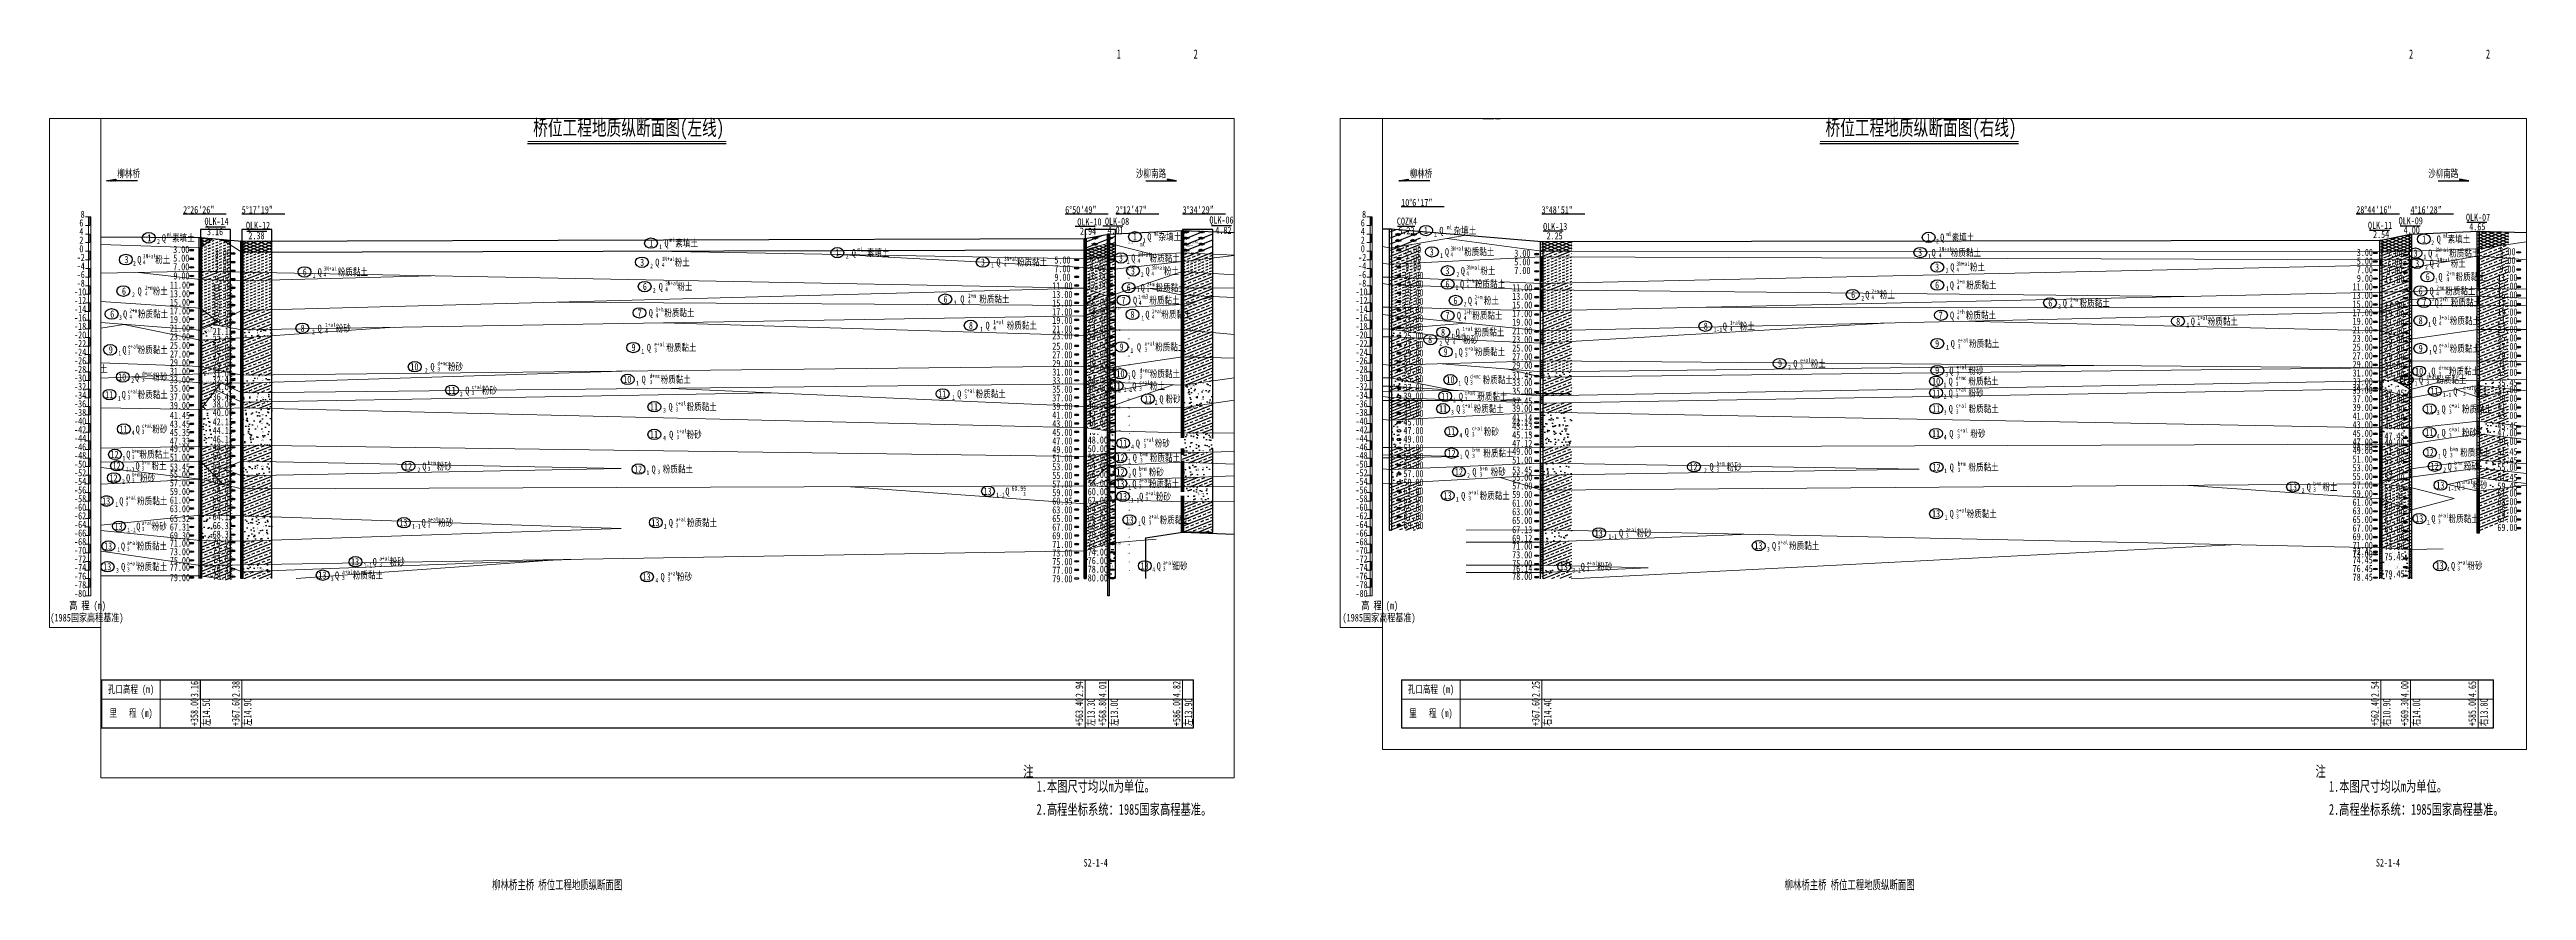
# Paper-space layout '布局1' of a CAD drawing. Header units: millimetres. Extents: x 322 to 1127, y -16 to 257.
# The model-space entities are those that its viewports show. They can reach past a viewport. Long polylines and large blocks are cut down to what shows.
import ezdxf
from ezdxf.enums import TextEntityAlignment as Align

# ---------------------------------------------------------------- set-up
doc = ezdxf.new("R2010")
doc.units = ezdxf.units.MM
doc.linetypes.add('sx', pattern=[10, 5, 0, 5, 0])
doc.layers.get('Defpoints').update_dxf_attribs({"color": 8})
for name, color, linetype in [('DIM', 4, 'Continuous'), ('dz-temp', 4, 'Continuous'), ('GiCAD_PouMian', 7, 'Continuous'), ('GICAD_QUYANG', 7, 'Continuous'), ('地形线', 7, 'Continuous'), ('地质-地层符号', 3, 'Continuous'), ('地质-地面线', 7, 'Continuous'), ('地质-填充花纹', 8, 'Continuous'), ('地质-标贯', 7, 'Continuous'), ('地质-水位线', 5, 'Continuous'), ('地质-钻孔', 7, 'Continuous')]:
    doc.layers.add(name, color=color, linetype=linetype)
for name, color, linetype, lineweight in [('地质-地层线', 7, 'Continuous', 15), ('地质-文字', 7, 'Continuous', 15), ('地质-标注栏', 1, 'Continuous', 25), ('文字', 7, 'Continuous', 15), ('标注线及字体', 7, 'Continuous', 15)]:
    doc.layers.add(name, color=color, linetype=linetype, lineweight=lineweight)
doc.styles.add('111', font='', dxfattribs={"width": 0.7})
doc.styles.add('fs', font='仿宋_GB2312.TTF', dxfattribs={"width": 0.7})
doc.styles.add('LZ_FONTS_FS', font='', dxfattribs={"width": 0.7})
doc.styles.add('LZ_PMT_LINE', font='', dxfattribs={"height": 2})
doc.styles.add('TJHZF', font='', dxfattribs={"width": 0.72})
doc.styles.add('仿宋字', font='仿宋_GB2312.TTF', dxfattribs={"width": 0.7})
doc.styles.add('剖线方向', font='', dxfattribs={"width": 0.7, "height": 2.5})
doc.styles.add('叠加符号', font='', dxfattribs={"width": 0.7, "height": 2.5})
doc.styles.add('地下水位', font='', dxfattribs={"width": 0.7, "height": 2.5})
doc.styles.add('地层编号', font='', dxfattribs={"width": 0.7, "height": 3})
doc.styles.add('层底标注', font='', dxfattribs={"width": 0.7, "height": 2.5})
doc.styles.add('岩土名称', font='', dxfattribs={"width": 0.7, "height": 3})
doc.styles.add('时代', font='', dxfattribs={"width": 0.7, "height": 3})
doc.styles.add('标注栏数据', font='', dxfattribs={"width": 0.7, "height": 2.5})
doc.styles.add('标注栏项目', font='', dxfattribs={"width": 0.7, "height": 2.5})
doc.styles.add('标贯动探', font='', dxfattribs={"width": 0.7, "height": 1.5})
doc.styles.add('高程系统', font='', dxfattribs={"width": 0.7, "height": 3})
doc.styles.get('111').set_extended_font_data('仿宋_GB2312')
doc.styles.get('LZ_FONTS_FS').set_extended_font_data('仿宋_GB2312')
doc.styles.get('LZ_PMT_LINE').set_extended_font_data('仿宋_GB2312')
doc.styles.get('TJHZF').set_extended_font_data('仿宋_GB2312')
doc.styles.get('剖线方向').set_extended_font_data('仿宋_GB2312')
doc.styles.get('叠加符号').set_extended_font_data('仿宋_GB2312')
doc.styles.get('地下水位').set_extended_font_data('仿宋_GB2312')
doc.styles.get('地层编号').set_extended_font_data('仿宋_GB2312')
doc.styles.get('层底标注').set_extended_font_data('仿宋_GB2312')
doc.styles.get('岩土名称').set_extended_font_data('仿宋_GB2312')
doc.styles.get('时代').set_extended_font_data('仿宋_GB2312')
doc.styles.get('标注栏数据').set_extended_font_data('仿宋_GB2312')
doc.styles.get('标注栏项目').set_extended_font_data('仿宋_GB2312')
doc.styles.get('标贯动探').set_extended_font_data('仿宋_GB2312')
doc.styles.get('高程系统').set_extended_font_data('仿宋_GB2312')
doc.linetypes.add('swx', pattern='A,7,-1.5,["●",LZ_PMT_LINE,S=0.05,R=0,X=0,Y=0],-1.5', length=10)
pattern_1 = [(17.062863, (0, 0), (2.79036967, 1.248899855), [-5.9751498, 0, -4.4813624, 0, -4.4813624, 0]), (3.01447, (0, 0), (7.2145321, 1.8094251), [-2.978456, 0, -7.7439854, 0, -1.7870735, 0]), (345.966575, (-5.3654, 0), (11.07338644, -1.5019982), [-1.573447, 0, -6.293788, 0, -7.3427527, 0]), (17.06286, (0, 0), (-2.941879, 3.021541), [-3.983433, 0, -4.9792915, 0, -4.481362, 0]), (3.01447, (0, 0), (4.858372, 4.093388), [-3.574147, 0, -5.3612206, 0, -1.7870735, 0]), (345.7037, (-5.3654, 0), (5.2409553, 1.250378), [-2.088827, 0, -6.788688, 0, -10.444135, 0]), (339.87047, (-5.3654, 0), (6.9800505, 1.196567), [-0.9422907, 0, -3.769163, 0, -3.769163, 0]), (17.06286, (0, 0), (6.5425438, 3.7545058), [-1.4937875, 0, -1.4937875, 0, -4.4813624, 0]), (3.01447, (0, 0), (2.716851, 3.980613), [-3.574147, 0, -7.743985, 0, -1.7870735, 0]), (345.7037, (-5.3654, 0), (15.682466, 1.374167), [-6.266481, 0, -2.611034, 0, -2.611034, 0]), (339.87047, (-5.3654, 0), (230427.237503, -84451.983463), [-1.187286, 0, -9.894053, 0, -0.942291, 0])]
pattern_2 = [(21.80141, (0, 0), (-0.88388348, 0.3535534), [0.57118298, -0.38078866])]
pattern_3 = [(21.80141, (0, 0), (-1.7677652, 0.7071061), []), (21.80141, (1.75, 0), (-1.7677652, 0.7071061), [0.76157655, -0.47598506])]
pattern_4 = [(21.80141, (0, 0), (-0.88388348, 0.3535534), []), (158.19859, (0, 0), (-0.88388348, -0.3535534), [])]
pattern_5 = [(21.80141, (0, 0), (-1.76776695, 0.7071068), []), (158.19859, (0.625, -0.1), (-3.535534, -1.4142136), [0.9519716, -2.855915]), (158.19859, (0.375, -0.2), (-3.535534, -1.4142136), [0.9519716, -2.855915]), (158.19859, (0.125, -0.3), (-3.535534, -1.4142136), [0.9519716, -2.855915]), (158.19859, (4.125, -0.1), (-3.535534, -1.4142136), [0.9519716, -2.855915]), (158.19859, (3.875, -0.2), (-3.535534, -1.4142136), [0.9519716, -2.855915]), (158.19859, (3.625, -0.3), (-3.535534, -1.4142136), [0.9519716, -2.855915])]
pattern_6 = [(21.80141, (207.059, -62.8771), (-1.7677652, 0.7071061), []), (21.80141, (208.809, -62.8771), (-1.7677652, 0.7071061), [0.76157655, -0.4759851])]
pattern_7 = [(17.062863, (207.05897, -62.8771), (2.79036967, 1.248899855), [-5.9751498, 0, -4.4813624, 0, -4.4813624, 0]), (3.01447, (207.059, -62.8771), (7.2145321, 1.8094251), [-2.978456, 0, -7.7439854, 0, -1.7870735, 0]), (345.966575, (201.6935, -62.8771), (11.0733864, -1.5019982), [-1.573447, 0, -6.293788, 0, -7.3427527, 0]), (17.06286, (207.059, -62.877), (-2.941879, 3.021541), [-3.983433, 0, -4.979292, 0, -4.481362, 0]), (3.01447, (207.059, -62.877), (4.858372, 4.093388), [-3.574147, 0, -5.361221, 0, -1.7870735, 0]), (345.7037, (201.6935, -62.877), (5.2409553, 1.250378), [-2.088827, 0, -6.788688, 0, -10.444135, 0]), (339.87047, (201.6935, -62.877), (6.9800505, 1.196567), [-0.942291, 0, -3.769163, 0, -3.769163, 0]), (17.06286, (207.059, -62.8771), (6.5425438, 3.7545058), [-1.4937875, 0, -1.4937875, 0, -4.4813624, 0]), (3.01447, (207.059, -62.877), (2.716851, 3.980613), [-3.574147, 0, -7.743985, 0, -1.787074, 0]), (345.7037, (201.6935, -62.877), (15.682466, 1.374167), [-6.266481, 0, -2.611034, 0, -2.611034, 0]), (339.87047, (201.6935, -62.877), (230427.237503, -84451.983463), [-1.187286, 0, -9.894053, 0, -0.94229, 0])]
pattern_8 = [(21.80141, (207.059, -62.8771), (-0.88388348, 0.3535534), [0.571183, -0.38078866])]
pattern_9 = [(21.80141, (207.059, -62.8771), (-0.88388348, 0.3535534), []), (158.19859, (207.059, -62.8771), (-0.88388348, -0.3535534), [])]

psp = doc.layouts.new('布局1')

# ---------------------------------------------------------------- texts
at = {"color": 0, "linetype": 'Continuous'}
for s, height, style, width, p in [('1', 3, 'fs', 0.65, (669.88, 255.56)), ('2', 3, 'fs', 0.65, (694.88, 255.56)), ('2', 3, 'fs', 0.65, (1089.88, 255.56)), ('2', 3, 'fs', 0.65, (1114.88, 255.56)), ('S2-1-4', 2.5, '仿宋字', 0.7, (662.38, -7.24)), ('S2-1-4', 2.5, '仿宋字', 0.7, (1082.38, -7.24)), ('柳林桥主桥 桥位工程地质纵断面图', 3, '仿宋字', 0.65, (487.38, -14.34)), ('柳林桥主桥 桥位工程地质纵断面图', 3, '仿宋字', 0.65, (907.38, -14.34))]:
    psp.add_text(s, height=height, dxfattribs=dict(at, style=style, width=width)).set_placement(p, align=Align.MIDDLE)
at = {"layer": '地质-文字', "color": 7, "linetype": 'Continuous', "style": '高程系统', "width": 0.75}
for s, p in [('(1985国家高程基准)', (322.62, 71.16)), ('高 程 (m)', (328.77, 75.09)), ('(1985国家高程基准)', (742.56, 71.16)), ('高 程 (m)', (748.72, 75.09))]:
    psp.add_text(s, height=2.5, dxfattribs=at).set_placement(p)
at = {"layer": '文字', "style": 'TJHZF', "width": 0.7}
for s, height, p in [('柳林桥', 2.5, (344.42, 215.5)), ('沙柳南路', 2.5, (675.45, 215.5)), ('柳林桥', 2.5, (764.42, 215.5)), ('沙柳南路', 2.5, (1095.45, 215.5)), ('注', 3.5, (638.83, 20.69)), ('注', 3.5, (1058.83, 20.69)), ('1.本图尺寸均以m为单位。', 3.5, (643.18, 15.86)), ('1.本图尺寸均以m为单位。', 3.5, (1063.18, 15.86)), ('2.高程坐标系统：1985国家高程基准。', 3.5, (643.18, 8.36)), ('2.高程坐标系统：1985国家高程基准。', 3.5, (1063.18, 8.36))]:
    psp.add_text(s, height=height, dxfattribs=at).set_placement(p)
at = {"layer": '标注线及字体', "color": 0, "style": '111', "width": 0.7}
for s, p in [('桥位工程地质纵断面图(左线)', (510.58, 231.36)), ('桥位工程地质纵断面图(右线)', (930.58, 231.36))]:
    psp.add_text(s, height=5, dxfattribs=at).set_placement(p, align=Align.MIDDLE)

msp = doc.modelspace()

# ---------------------------------------------------------------- texts
at = {"color": 7, "linetype": 'Continuous', "width": 0.75}
for s, height, style, p in [('2°26\'26"', 1.667, '剖线方向', (1584.29, 602.55)), ('5°17\'19"', 1.667, '剖线方向', (1597.89, 602.55)), ('6°50\'49"', 1.667, '剖线方向', (1789.05, 602.55)), ('2°12\'47"', 1.667, '剖线方向', (1800.77, 602.55)), ('QLK-14', 1.667, '剖线方向', (1589.24, 599.86)), ('3.16', 1.667, '剖线方向', (1589.82, 597.48)), ('QLK-12', 1.667, '剖线方向', (1598.87, 598.92)), ('2.38', 1.667, '剖线方向', (1599.44, 596.54)), ('QLK-10', 1.667, '剖线方向', (1791.87, 599.74)), ('2.94', 1.667, '剖线方向', (1792.48, 597.58)), ('QLK-08', 1.667, '剖线方向', (1798.28, 599.87)), ('4.01', 1.667, '剖线方向', (1798.88, 597.79)), ('QLK-06', 1.667, '剖线方向', (1822.53, 600.17)), ('4.82', 1.667, '剖线方向', (1823.9, 597.79)), ('62.00', 1.667, '剖线方向', (1591.14, 533.49)), ('60.95', 1.111, 'LZ_FONTS_FS', (1776.59, 538.12)), ('72.00', 1.667, '剖线方向', (1591.14, 523.49)), ('74.00', 1.667, '剖线方向', (1591.14, 521.49)), ('76.35', 1.667, '剖线方向', (1591.14, 519.21)), ('78.00', 1.667, '剖线方向', (1591.14, 517.49)), ('5.00', 1.667, 'LZ_FONTS_FS', (1820.22, 332.53)), ('5.00', 1.667, 'LZ_FONTS_FS', (1820.22, 332.53)), ('11.00', 1.667, 'LZ_FONTS_FS', (1819.74, 326.53)), ('11.00', 1.667, 'LZ_FONTS_FS', (1819.74, 326.53)), ('9.00', 1.667, 'LZ_FONTS_FS', (1820.22, 328.53)), ('9.00', 1.667, 'LZ_FONTS_FS', (1820.22, 328.53)), ('7.00', 1.667, 'LZ_FONTS_FS', (1820.22, 330.53)), ('7.00', 1.667, 'LZ_FONTS_FS', (1820.22, 330.53)), ('13.00', 1.667, 'LZ_FONTS_FS', (1819.74, 324.53)), ('13.00', 1.667, 'LZ_FONTS_FS', (1819.74, 324.53)), ('15.00', 1.667, 'LZ_FONTS_FS', (1819.74, 322.53)), ('15.00', 1.667, 'LZ_FONTS_FS', (1819.74, 322.53)), ('17.00', 1.667, 'LZ_FONTS_FS', (1819.74, 320.53)), ('17.00', 1.667, 'LZ_FONTS_FS', (1819.74, 320.53)), ('21.00', 1.667, 'LZ_FONTS_FS', (1819.74, 316.53)), ('21.00', 1.667, 'LZ_FONTS_FS', (1819.74, 316.53)), ('19.00', 1.667, 'LZ_FONTS_FS', (1819.74, 318.53)), ('19.00', 1.667, 'LZ_FONTS_FS', (1819.74, 318.53)), ('23.00', 1.667, 'LZ_FONTS_FS', (1819.74, 314.53)), ('25.00', 1.667, 'LZ_FONTS_FS', (1819.74, 312.53)), ('27.00', 1.667, 'LZ_FONTS_FS', (1819.74, 310.53)), ('31.00', 1.667, 'LZ_FONTS_FS', (1819.74, 306.53)), ('33.00', 1.667, 'LZ_FONTS_FS', (1819.74, 304.53)), ('29.00', 1.667, 'LZ_FONTS_FS', (1819.74, 308.53)), ('35.45', 1.667, 'LZ_FONTS_FS', (1819.74, 302.13)), ('35.45', 1.667, 'LZ_FONTS_FS', (1819.74, 302.13)), ('37.00', 1.667, 'LZ_FONTS_FS', (1819.74, 300.53)), ('39.00', 1.667, 'LZ_FONTS_FS', (1819.74, 298.53)), ('41.00', 1.667, 'LZ_FONTS_FS', (1819.74, 296.53)), ('43.00', 1.667, 'LZ_FONTS_FS', (1819.74, 294.53)), ('45.45', 1.667, 'LZ_FONTS_FS', (1819.74, 292.13)), ('45.45', 1.667, 'LZ_FONTS_FS', (1819.74, 292.13)), ('47.00', 1.667, 'LZ_FONTS_FS', (1819.74, 290.53)), ('49.00', 1.667, 'LZ_FONTS_FS', (1819.74, 288.53)), ('51.45', 1.667, 'LZ_FONTS_FS', (1819.74, 286.13)), ('51.45', 1.667, 'LZ_FONTS_FS', (1819.74, 286.13)), ('53.45', 1.667, 'LZ_FONTS_FS', (1819.74, 284.13)), ('53.45', 1.667, 'LZ_FONTS_FS', (1819.74, 284.13)), ('55.00', 1.667, 'LZ_FONTS_FS', (1819.74, 282.53)), ('57.45', 1.667, 'LZ_FONTS_FS', (1819.74, 280.13)), ('57.45', 1.667, 'LZ_FONTS_FS', (1819.74, 280.13)), ('59.45', 1.667, 'LZ_FONTS_FS', (1819.74, 278.13)), ('59.45', 1.667, 'LZ_FONTS_FS', (1819.74, 278.13)), ('61.00', 1.667, 'LZ_FONTS_FS', (1819.74, 276.53)), ('63.00', 1.667, 'LZ_FONTS_FS', (1819.74, 274.53)), ('65.00', 1.667, 'LZ_FONTS_FS', (1819.74, 272.53)), ('67.00', 1.667, 'LZ_FONTS_FS', (1819.74, 270.53)), ('69.00', 1.667, 'LZ_FONTS_FS', (1819.74, 268.53))]:
    msp.add_text(s, height=height, dxfattribs=dict(at, style=style)).set_placement(p)
at = {"layer": '地质-地层符号', "color": 7, "linetype": 'Continuous', "width": 0.75}
for s, height, style, p in [('ml', 1, '时代', (1580.52, 597.13)), ('ml', 1, '时代', (1809.59, 597.39)), ('3', 1.67, '地层编号', (1570.66, 590.98)), ('Q', 1.67, '时代', (1573.66, 590.98)), ('3N+al', 1, '时代', (1574.95, 592.09)), ('1', 1.67, '地层编号', (1575.98, 596.02)), ('粉土', 1.666, '岩土名称', (1577.8, 590.98)), ('2', 1.08, '地层编号', (1578.23, 595.46)), ('Q', 1.67, '时代', (1579.35, 596.02)), ('素填土', 1.666, '岩土名称', (1581.71, 596.02)), ('1', 1.67, '地层编号', (1692.48, 594.8)), ('1', 1.08, '地层编号', (1694.79, 594.25)), ('3N+al', 1, '时代', (1695.39, 591.47)), ('Q', 1.67, '时代', (1696.02, 594.8)), ('ml', 1, '时代', (1697.2, 595.91)), ('粉土', 1.666, '岩土名称', (1698.39, 590.36)), ('素填土', 1.666, '岩土名称', (1698.54, 594.8)), ('1', 1.67, '地层编号', (1735.75, 592.58)), ('2', 1.08, '地层编号', (1738.1, 592.03)), ('3N+al', 1, '时代', (1774.85, 591.52)), ('粉质黏土', 1.666, '岩土名称', (1777.85, 590.41)), ('3', 1.67, '地层编号', (1801.51, 591.35)), ('Q', 1.67, '时代', (1804.4, 591.35)), ('1', 1.67, '地层编号', (1804.78, 596.27)), ('ml', 1, '时代', (1806.37, 594.83)), ('1', 1.08, '地层编号', (1807.06, 595.72)), ('Q', 1.67, '时代', (1808.12, 596.27)), ('2', 1.08, '地层编号', (1572.64, 590.42)), ('4', 1, '时代', (1574.95, 590.7)), ('6', 1.67, '地层编号', (1612.05, 588.11)), ('1', 1.08, '地层编号', (1614.34, 587.55)), ('Q', 1.67, '时代', (1615.54, 588.11)), ('3N+al', 1, '时代', (1616.9, 589.22)), ('4', 1, '时代', (1616.9, 587.83)), ('粉质黏土', 1.666, '岩土名称', (1620.18, 588.11)), ('3', 1.67, '地层编号', (1690.38, 590.36)), ('2', 1.08, '地层编号', (1692.69, 589.8)), ('Q', 1.67, '时代', (1693.88, 590.36)), ('4', 1, '时代', (1695.39, 590.08)), ('3N+al', 1, '时代', (1696.19, 585.82)), ('粉土', 1.666, '岩土名称', (1699.02, 584.71)), ('3', 1.67, '地层编号', (1769.47, 590.41)), ('1', 1.08, '地层编号', (1771.82, 589.85)), ('Q', 1.67, '时代', (1773.09, 590.41)), ('4', 1, '时代', (1774.85, 590.13)), ('1', 1.08, '地层编号', (1803.31, 590.8)), ('3', 1.67, '地层编号', (1804.31, 588.34)), ('4', 1, '时代', (1805.85, 591.07)), ('6', 1.67, '地层编号', (1570.08, 583.67)), ('2', 1.08, '地层编号', (1572.42, 583.12)), ('Q', 1.67, '时代', (1573.71, 583.67)), ('4', 1, '时代', (1575.43, 583.4)), ('2+m', 1, '时代', (1575.43, 584.79)), ('粉土', 1.666, '岩土名称', (1577.22, 583.67)), ('6', 1.67, '地层编号', (1691.01, 584.71)), ('2', 1.08, '地层编号', (1693.32, 584.15)), ('1+h', 1, '时代', (1693.95, 579.73)), ('Q', 1.67, '时代', (1694.7, 584.71)), ('4', 1, '时代', (1696.19, 584.43)), ('6', 1.67, '地层编号', (1760.8, 581.81)), ('3', 1.08, '地层编号', (1763.15, 581.25)), ('Q', 1.67, '时代', (1764.71, 581.81)), ('4', 1, '时代', (1766.5, 581.53)), ('2+m', 1, '时代', (1766.5, 582.92)), ('粉质黏土', 1.666, '岩土名称', (1769.1, 581.81)), ('7', 1.67, '地层编号', (1802.11, 581.54)), ('6', 1.67, '地层编号', (1803.32, 584.47)), ('Q', 1.67, '时代', (1804.8, 581.54)), ('1', 1.08, '地层编号', (1805.68, 584.35)), ('1+h', 1, '时代', (1805.98, 582.65)), ('4', 1, '时代', (1806.14, 581.27)), ('Q', 1.67, '时代', (1806.57, 584.47)), ('3', 1.08, '地层编号', (1807.67, 582.73)), ('4', 1, '时代', (1807.97, 584.19)), ('粉质黏土', 1.666, '岩土名称', (1808.59, 581.54)), ('粉质黏土', 1.666, '岩土名称', (1810.02, 584.47)), ('6', 1.67, '地层编号', (1567.35, 578.35)), ('3', 1.08, '地层编号', (1569.4, 577.8)), ('Q', 1.67, '时代', (1570.35, 578.35)), ('4', 1, '时代', (1571.8, 578.08)), ('2+m', 1, '时代', (1571.8, 579.46)), ('粉质黏土', 1.666, '岩土名称', (1573.8, 578.35)), ('8', 1.67, '地层编号', (1611.55, 575.04)), ('2', 1.08, '地层编号', (1614.19, 574.49)), ('Q', 1.67, '时代', (1615.51, 575.04)), ('4', 1, '时代', (1617.26, 574.77)), ('1+al', 1, '时代', (1617.26, 576.15)), ('粉砂', 1.666, '岩土名称', (1619.72, 575.04)), ('7', 1.67, '地层编号', (1689.81, 578.62)), ('Q', 1.67, '时代', (1692.39, 578.62)), ('4', 1, '时代', (1693.95, 578.34)), ('粉质黏土', 1.666, '岩土名称', (1695.98, 578.62)), ('8', 1.67, '地层编号', (1766.69, 575.71)), ('1', 1.08, '地层编号', (1769.32, 575.16)), ('Q', 1.67, '时代', (1770.56, 575.71)), ('4', 1, '时代', (1772.34, 575.43)), ('1+al', 1, '时代', (1772.34, 576.82)), ('粉质黏土', 1.666, '岩土名称', (1775.48, 575.71)), ('8', 1.67, '地层编号', (1804.2, 578.26)), ('1', 1.08, '地层编号', (1806.72, 577.71)), ('Q', 1.67, '时代', (1807.67, 578.26)), ('4', 1, '时代', (1809.14, 577.99)), ('1+al', 1, '时代', (1809.14, 579.37)), ('粉质黏土', 1.666, '岩土名称', (1811.37, 578.26)), ('9', 1.67, '地层编号', (1567.01, 570.05)), ('1', 1.08, '地层编号', (1569.23, 569.49)), ('Q', 1.67, '时代', (1570.19, 570.05)), ('3', 1, '时代', (1571.46, 569.77)), ('e+al', 1, '时代', (1571.46, 571.16)), ('粉质黏土', 1.666, '岩土名称', (1573.74, 570.05)), ('9', 1.67, '地层编号', (1688.35, 570.57)), ('1', 1.08, '地层编号', (1690.66, 570.01)), ('Q', 1.67, '时代', (1691.93, 570.57)), ('3', 1, '时代', (1693.66, 570.29)), ('e+al', 1, '时代', (1693.66, 571.68)), ('粉质黏土', 1.666, '岩土名称', (1696.46, 570.57)), ('9', 1.67, '地层编号', (1801.65, 570.7)), ('1', 1.08, '地层编号', (1804.19, 570.14)), ('Q', 1.67, '时代', (1805.7, 570.7)), ('3', 1, '时代', (1807.47, 570.42)), ('e+al', 1, '时代', (1807.47, 571.81)), ('粉质黏土', 1.666, '岩土名称', (1809.94, 570.7)), ('粉质黏土', 1.666, '岩土名称', (1559.74, 565.66)), ('10', 1.666, '地层编号', (1569.18, 563.73)), ('2', 1.08, '地层编号', (1572.23, 563.18)), ('Q', 1.67, '时代', (1573.12, 563.73)), ('3', 1, '时代', (1574.74, 563.46)), ('d+mc', 1, '时代', (1574.74, 564.85)), ('粉砂', 1.666, '岩土名称', (1577.15, 563.73)), ('10', 1.666, '地层编号', (1637.03, 566.12)), ('2', 1.08, '地层编号', (1640.41, 565.56)), ('Q', 1.67, '时代', (1641.7, 566.12)), ('3', 1, '时代', (1643.32, 565.84)), ('d+mc', 1, '时代', (1643.32, 567.23)), ('粉砂', 1.666, '岩土名称', (1645.76, 566.12)), ('10', 1.666, '地层编号', (1686.46, 563.18)), ('1', 1.08, '地层编号', (1689.45, 562.62)), ('Q', 1.67, '时代', (1690.72, 563.18)), ('3', 1, '时代', (1692.59, 562.9)), ('d+mc', 1, '时代', (1692.59, 564.29)), ('粉质黏土', 1.666, '岩土名称', (1695.15, 563.18)), ('10', 1.666, '地层编号', (1800.92, 564.47)), ('1', 1.08, '地层编号', (1803.57, 563.92)), ('Q', 1.67, '时代', (1804.47, 564.47)), ('c+al', 1, '时代', (1806.23, 562.77)), ('3', 1, '时代', (1806.32, 564.2)), ('d+mc', 1, '时代', (1806.32, 565.58)), ('粉质黏土', 1.666, '岩土名称', (1808.69, 564.47)), ('粉土', 1.666, '岩土名称', (1808.71, 561.66)), ('11', 1.666, '地层编号', (1566.18, 559.64)), ('1', 1.08, '地层编号', (1569.14, 559.08)), ('Q', 1.67, '时代', (1570.02, 559.64)), ('3', 1, '时代', (1571.4, 559.36)), ('c+al', 1, '时代', (1571.4, 560.75)), ('粉质黏土', 1.666, '岩土名称', (1573.71, 559.64)), ('11', 1.666, '地层编号', (1645.69, 560.64)), ('2', 1.08, '地层编号', (1648.52, 560.08)), ('Q', 1.67, '时代', (1649.78, 560.64)), ('11', 1.666, '地层编号', (1692.66, 556.83)), ('Q', 1.67, '时代', (1696.96, 556.83)), ('c+al', 1, '时代', (1698.6, 557.94)), ('粉质黏土', 1.666, '岩土名称', (1701.15, 556.83)), ('11', 1.666, '地层编号', (1759.57, 559.81)), ('1', 1.08, '地层编号', (1762.78, 559.25)), ('Q', 1.67, '时代', (1763.98, 559.81)), ('3', 1, '时代', (1765.63, 559.53)), ('c+al', 1, '时代', (1765.63, 560.92)), ('粉质黏土', 1.666, '岩土名称', (1768.26, 559.81)), ('11', 1.666, '地层编号', (1800.06, 561.66)), ('1-1', 1.083, '地层编号', (1802.63, 561.11)), ('Q', 1.67, '时代', (1804.64, 561.66)), ('3', 1, '时代', (1806.23, 561.38)), ('11', 1.666, '地层编号', (1807.36, 558.63)), ('2', 1.08, '地层编号', (1809.84, 558.08)), ('Q', 1.67, '时代', (1810.93, 558.63)), ('粉砂', 1.666, '岩土名称', (1812.34, 558.63)), ('11', 1.666, '地层编号', (1569.52, 551.64)), ('4', 1.08, '地层编号', (1572.33, 551.09)), ('Q', 1.67, '时代', (1573.28, 551.64)), ('11', 1.666, '地层编号', (1692.66, 550.39)), ('3', 1.08, '地层编号', (1695.69, 556.27)), ('Q', 1.67, '时代', (1697.11, 550.39)), ('3', 1, '时代', (1698.6, 556.55)), ('c+al', 1, '时代', (1698.83, 551.5)), ('粉砂', 1.666, '岩土名称', (1701.17, 550.39)), ('12', 1.666, '地层编号', (1567.45, 545.77)), ('1', 1.08, '地层编号', (1570.21, 545.21)), ('4', 1.08, '地层编号', (1695.69, 549.84)), ('3', 1, '时代', (1698.83, 550.12)), ('12', 1.666, '地层编号', (1800.93, 545.01)), ('11', 1.666, '地层编号', (1801.59, 548.37)), ('4', 1.08, '地层编号', (1804.36, 547.82)), ('Q', 1.67, '时代', (1804.74, 545.01)), ('Q', 1.67, '时代', (1805.45, 548.37)), ('b+m', 1, '时代', (1806.42, 546.12)), ('3', 1, '时代', (1807.24, 548.1)), ('c+al', 1, '时代', (1807.24, 549.48)), ('12', 1.666, '地层编号', (1567.2, 540.3)), ('12', 1.666, '地层编号', (1567.91, 543.12)), ('2', 1.08, '地层编号', (1570.09, 539.75)), ('Q', 1.67, '时代', (1571.05, 540.3)), ('3', 1, '时代', (1572.4, 540.03)), ('b+m', 1, '时代', (1572.4, 541.42)), ('粉砂', 1.666, '岩土名称', (1574.27, 540.3)), ('12', 1.666, '地层编号', (1635.55, 543.02)), ('2', 1.08, '地层编号', (1638.69, 542.47)), ('Q', 1.67, '时代', (1639.82, 543.02)), ('3', 1, '时代', (1641.07, 542.75)), ('b+m', 1, '时代', (1641.07, 544.13)), ('粉砂', 1.666, '岩土名称', (1643.14, 543.02)), ('12', 1.666, '地层编号', (1688.97, 542.35)), ('1', 1.08, '地层编号', (1691.85, 541.8)), ('Q', 1.67, '时代', (1693.03, 542.35)), ('3', 1, '时代', (1694.43, 542.08)), ('粉质黏土', 1.666, '岩土名称', (1695.63, 542.35)), ('13', 1.666, '地层编号', (1800.9, 538.97)), ('12', 1.666, '地层编号', (1800.93, 541.65)), ('1', 1.08, '地层编号', (1803.63, 544.46)), ('2', 1.08, '地层编号', (1803.71, 541.09)), ('Q', 1.67, '时代', (1804.65, 541.65)), ('Q', 1.67, '时代', (1804.65, 538.97)), ('3', 1, '时代', (1806.18, 541.37)), ('a+al', 1, '时代', (1806.18, 540.08)), ('b+m', 1, '时代', (1806.18, 542.76)), ('3', 1, '时代', (1806.42, 544.74)), ('粉砂', 1.666, '岩土名称', (1808.46, 541.65)), ('13', 1.666, '地层编号', (1565.49, 534.95)), ('1', 1.08, '地层编号', (1568.54, 534.39)), ('Q', 1.67, '时代', (1569.47, 534.95)), ('13', 1.666, '地层编号', (1770.1, 537.2)), ('1-1', 1.083, '地层编号', (1773.03, 536.64)), ('Q', 1.67, '时代', (1775.17, 537.2)), ('3', 1, '时代', (1779.27, 536.92)), ('13', 1.666, '地层编号', (1801.54, 536.01)), ('1', 1.08, '地层编号', (1803.71, 538.42)), ('1-1', 1.083, '地层编号', (1804.27, 535.45)), ('3', 1, '时代', (1806.18, 538.7)), ('Q', 1.67, '时代', (1806.22, 536.01)), ('3', 1, '时代', (1807.67, 535.73)), ('a+al', 1, '时代', (1807.67, 537.12)), ('13', 1.666, '地层编号', (1568.37, 529.06)), ('1-1', 1.083, '地层编号', (1571.31, 528.51)), ('Q', 1.67, '时代', (1573.41, 529.06)), ('3', 1, '时代', (1574.68, 528.79)), ('a+al', 1, '时代', (1574.68, 530.18)), ('粉砂', 1.666, '岩土名称', (1576.99, 529.06)), ('13', 1.666, '地层编号', (1634.49, 529.91)), ('1-1', 1.083, '地层编号', (1637.45, 529.35)), ('Q', 1.67, '时代', (1639.66, 529.91)), ('3', 1, '时代', (1641.1, 529.63)), ('a+al', 1, '时代', (1641.1, 531.02)), ('粉砂', 1.666, '岩土名称', (1643.48, 529.91)), ('13', 1.666, '地层编号', (1692.98, 529.92)), ('1', 1.08, '地层编号', (1695.86, 529.37)), ('Q', 1.67, '时代', (1697.04, 529.92)), ('3', 1, '时代', (1698.62, 529.64)), ('a+al', 1, '时代', (1698.62, 531.03)), ('粉质黏土', 1.666, '岩土名称', (1701.24, 529.92)), ('13', 1.666, '地层编号', (1803.06, 530.55)), ('1', 1.08, '地层编号', (1805.94, 529.99)), ('Q', 1.67, '时代', (1806.74, 530.55)), ('3', 1, '时代', (1808.43, 530.27)), ('a+al', 1, '时代', (1808.43, 531.66)), ('13', 1.666, '地层编号', (1565.93, 524.48)), ('1', 1.08, '地层编号', (1569, 523.93)), ('Q', 1.67, '时代', (1569.85, 524.48)), ('3', 1, '时代', (1571.24, 524.21)), ('a+al', 1, '时代', (1571.24, 525.6)), ('粉质黏土', 1.666, '岩土名称', (1573.54, 524.48)), ('13', 1.666, '地层编号', (1565.73, 519.7)), ('3', 1.08, '地层编号', (1568.7, 519.14)), ('Q', 1.67, '时代', (1569.89, 519.7)), ('3', 1, '时代', (1571.27, 519.42)), ('a+al', 1, '时代', (1571.27, 520.81)), ('粉质黏土', 1.666, '岩土名称', (1573.58, 519.7)), ('13', 1.666, '地层编号', (1615.67, 517.73)), ('3', 1.08, '地层编号', (1618.56, 517.17)), ('Q', 1.67, '时代', (1619.54, 517.73)), ('3', 1, '时代', (1621.18, 517.45)), ('a+al', 1, '时代', (1621.18, 518.84)), ('13', 1.666, '地层编号', (1623.26, 520.86)), ('粉质黏土', 1.666, '岩土名称', (1623.69, 517.73)), ('1-1', 1.083, '地层编号', (1626.18, 520.3)), ('Q', 1.67, '时代', (1628.3, 520.86)), ('3', 1, '时代', (1629.83, 520.58)), ('a+al', 1, '时代', (1629.83, 521.97)), ('粉砂', 1.666, '岩土名称', (1632.22, 520.86)), ('13', 1.666, '地层编号', (1690.94, 517.35)), ('4', 1.08, '地层编号', (1693.94, 516.79)), ('Q', 1.67, '时代', (1695.12, 517.35)), ('3', 1, '时代', (1696.74, 517.07)), ('a+al', 1, '时代', (1696.74, 518.46)), ('粉砂', 1.666, '岩土名称', (1698.93, 517.35)), ('13', 1.666, '地层编号', (1806.56, 519.87)), ('4', 1.08, '地层编号', (1809.27, 519.31)), ('Q', 1.67, '时代', (1810.3, 519.87)), ('3', 1, '时代', (1811.74, 519.59)), ('a+al', 1, '时代', (1811.74, 520.98)), ('细砂', 1.666, '岩土名称', (1813.94, 519.87)), ('10°6\'17"', 1.666, '岩土名称', (1565.28, 343.95)), ('CQZK4', 1.666, '岩土名称', (1564.27, 339.62)), ('ml', 1, '时代', (1575.88, 338.56)), ('3°48\'51"', 1.666, '岩土名称', (1597.89, 342.26)), ('QLK-13', 1.666, '岩土名称', (1598.22, 338.39)), ('28°44\'16"', 1.666, '岩土名称', (1786.99, 342.29)), ('QLK-11', 1.666, '岩土名称', (1789.71, 338.67)), ('QLK-09', 1.666, '岩土名称', (1796.82, 339.71)), ('4°16\'28"', 1.666, '岩土名称', (1799.59, 342.26)), ('QLK-07', 1.666, '岩土名称', (1812.45, 340.53)), ('4.65', 1.666, '岩土名称', (1813.22, 338.36)), ('5.23', 1.666, '岩土名称', (1564.62, 337.42)), ('5.00', 1.666, '岩土名称', (1566.17, 333.03)), ('1', 1.67, '地层编号', (1570.54, 337.45)), ('3', 1.67, '地层编号', (1571.89, 332.5)), ('1', 1.08, '地层编号', (1572.88, 336.89)), ('Q', 1.67, '时代', (1574.14, 337.45)), ('Q', 1.67, '时代', (1575.42, 332.5)), ('3N+al', 1, '时代', (1576.71, 333.61)), ('3.00', 1.666, '岩土名称', (1591.53, 332.18)), ('3.00', 1.666, '岩土名称', (1591.53, 332.18)), ('2.25', 1.666, '岩土名称', (1599.02, 336.22)), ('3', 1.67, '地层编号', (1685.27, 332.33)), ('1', 1.67, '地层编号', (1687.21, 335.87)), ('Q', 1.67, '时代', (1688.4, 332.33)), ('2', 1.08, '地层编号', (1689.41, 335.31)), ('3N+al', 1, '时代', (1690.1, 333.44)), ('Q', 1.67, '时代', (1690.39, 335.87)), ('ml', 1, '时代', (1691.76, 336.98)), ('粉质黏土', 1.666, '岩土名称', (1692.86, 332.33)), ('素填土', 1.666, '岩土名称', (1693.07, 335.87)), ('3.00', 1.666, '岩土名称', (1787.11, 332.36)), ('3.00', 1.666, '岩土名称', (1787.11, 332.36)), ('2.54', 1.666, '岩土名称', (1790.88, 336.54)), ('5.00', 1.666, '岩土名称', (1794, 332.16)), ('5.00', 1.666, '岩土名称', (1794, 332.16)), ('4.00', 1.666, '岩土名称', (1797.99, 337.58)), ('3', 1.67, '地层编号', (1800.31, 332.2)), ('1', 1.67, '地层编号', (1802.27, 335.46)), ('Q', 1.67, '时代', (1803.68, 332.2)), ('2', 1.08, '地层编号', (1804.38, 334.9)), ('3N+al', 1, '时代', (1805.35, 333.31)), ('Q', 1.67, '时代', (1805.67, 335.46)), ('ml', 1, '时代', (1807.07, 336.57)), ('素填土', 1.666, '岩土名称', (1808.2, 335.46)), ('粉质黏土', 1.666, '岩土名称', (1808.55, 332.2)), ('11.00', 1.666, '岩土名称', (1565.79, 327.03)), ('9.00', 1.666, '岩土名称', (1566.17, 329.03)), ('7.00', 1.666, '岩土名称', (1566.17, 331.03)), ('1', 1.08, '地层编号', (1574.31, 331.94)), ('3', 1.67, '地层编号', (1575.54, 328.1)), ('4', 1, '时代', (1576.71, 332.22)), ('2', 1.08, '地层编号', (1578.1, 327.55)), ('Q', 1.67, '时代', (1579.12, 328.1)), ('4', 1, '时代', (1580.41, 327.83)), ('5.00', 1.666, '岩土名称', (1591.53, 330.18)), ('5.00', 1.666, '岩土名称', (1591.53, 330.18)), ('7.00', 1.666, '岩土名称', (1591.53, 328.18)), ('7.00', 1.666, '岩土名称', (1591.53, 328.18)), ('1', 1.08, '地层编号', (1687.53, 331.78)), ('3', 1.67, '地层编号', (1689.21, 328.97)), ('4', 1, '时代', (1690.1, 332.05)), ('2', 1.08, '地层编号', (1691.68, 328.42)), ('Q', 1.67, '时代', (1692.75, 328.97)), ('3N+al', 1, '时代', (1694.16, 330.08)), ('4', 1, '时代', (1694.16, 328.69)), ('粉土', 1.666, '岩土名称', (1697.3, 328.97)), ('5.00', 1.666, '岩土名称', (1787.11, 330.36)), ('5.00', 1.666, '岩土名称', (1787.11, 330.36)), ('9.00', 1.666, '岩土名称', (1787.11, 326.36)), ('9.00', 1.666, '岩土名称', (1787.11, 326.36)), ('7.00', 1.666, '岩土名称', (1787.11, 328.36)), ('7.00', 1.666, '岩土名称', (1787.11, 328.36)), ('11.00', 1.666, '岩土名称', (1793.52, 326.16)), ('11.00', 1.666, '岩土名称', (1793.52, 326.16)), ('9.00', 1.666, '岩土名称', (1794, 328.16)), ('9.00', 1.666, '岩土名称', (1794, 328.16)), ('7.00', 1.666, '岩土名称', (1794, 330.16)), ('7.00', 1.666, '岩土名称', (1794, 330.16)), ('3', 1.67, '地层编号', (1800.67, 329.84)), ('1', 1.08, '地层编号', (1802.59, 331.65)), ('2', 1.08, '地层编号', (1802.95, 329.29)), ('6', 1.67, '地层编号', (1803.11, 326.72)), ('Q', 1.67, '时代', (1804.05, 329.84)), ('4', 1, '时代', (1805.35, 331.93)), ('3N+al', 1, '时代', (1805.71, 330.95)), ('4', 1, '时代', (1805.71, 329.56)), ('Q', 1.67, '时代', (1806.06, 326.72)), ('2+m', 1, '时代', (1807.93, 327.83)), ('粉土', 1.666, '岩土名称', (1808.91, 329.84)), ('粉质黏土', 1.666, '岩土名称', (1810.03, 326.72)), ('13.00', 1.666, '岩土名称', (1565.79, 325.03)), ('15.00', 1.666, '岩土名称', (1565.79, 323.03)), ('17.00', 1.666, '岩土名称', (1565.79, 321.03)), ('6', 1.67, '地层编号', (1575.55, 325.03)), ('6', 1.67, '地层编号', (1577.4, 321.21)), ('1', 1.08, '地层编号', (1577.88, 324.48)), ('Q', 1.67, '时代', (1578.94, 325.03)), ('4', 1, '时代', (1580.41, 324.75)), ('6', 1.67, '地层编号', (1669.72, 322.57)), ('2', 1.08, '地层编号', (1672.1, 322.02)), ('Q', 1.67, '时代', (1673.01, 322.57)), ('4', 1, '时代', (1674.43, 322.29)), ('2+m', 1, '时代', (1674.43, 323.68)), ('粉土', 1.666, '岩土名称', (1676.39, 322.57)), ('6', 1.67, '地层编号', (1689.21, 324.8)), ('1', 1.08, '地层编号', (1691.76, 324.24)), ('Q', 1.67, '时代', (1692.64, 324.8)), ('4', 1, '时代', (1694.27, 324.52)), ('2+m', 1, '时代', (1694.27, 325.91)), ('粉质黏土', 1.666, '岩土名称', (1696.46, 324.8)), ('6', 1.67, '地层编号', (1715.49, 320.64)), ('Q', 1.67, '时代', (1718.87, 320.64)), ('2+m', 1, '时代', (1720.55, 321.75)), ('粉质黏土', 1.666, '岩土名称', (1722.75, 320.64)), ('11.00', 1.666, '岩土名称', (1786.14, 324.39)), ('11.00', 1.666, '岩土名称', (1786.14, 324.39)), ('13.00', 1.666, '岩土名称', (1786.14, 322.39)), ('13.00', 1.666, '岩土名称', (1786.14, 322.39)), ('15.00', 1.666, '岩土名称', (1786.14, 320.39)), ('15.00', 1.666, '岩土名称', (1786.14, 320.39)), ('13.00', 1.666, '岩土名称', (1793.52, 324.16)), ('13.00', 1.666, '岩土名称', (1793.52, 324.16)), ('15.00', 1.666, '岩土名称', (1793.52, 322.16)), ('15.00', 1.666, '岩土名称', (1793.52, 322.16)), ('6', 1.67, '地层编号', (1801.47, 323.42)), ('7', 1.67, '地层编号', (1802.31, 320.75)), ('Q', 1.67, '时代', (1804, 323.42)), ('3', 1.08, '地层编号', (1804.5, 321.99)), ('Q', 1.67, '时代', (1805.18, 320.75)), ('1', 1.08, '地层编号', (1805.26, 326.17)), ('4', 1, '时代', (1805.56, 323.14)), ('2+m', 1, '时代', (1805.56, 324.53)), ('1+h', 1, '时代', (1806.36, 321.86)), ('粉质黏土', 1.666, '岩土名称', (1807.65, 323.42)), ('4', 1, '时代', (1807.93, 326.45)), ('粉质黏土', 1.666, '岩土名称', (1808.95, 320.75)), ('21.00', 1.666, '岩土名称', (1565.79, 317.03)), ('23.00', 1.666, '岩土名称', (1565.79, 315.03)), ('19.00', 1.666, '岩土名称', (1565.79, 319.03)), ('7', 1.67, '地层编号', (1575.54, 317.73)), ('Q', 1.67, '时代', (1578.21, 317.73)), ('2', 1.08, '地层编号', (1579.77, 320.66)), ('4', 1, '时代', (1579.81, 317.45)), ('1+h', 1, '时代', (1579.81, 318.84)), ('8', 1.67, '地层编号', (1635.5, 315.25)), ('Q', 1.67, '时代', (1639.94, 315.25)), ('1+al', 1, '时代', (1641.58, 316.36)), ('粉土', 1.666, '岩土名称', (1643.88, 315.25)), ('7', 1.67, '地层编号', (1690.05, 317.8)), ('Q', 1.67, '时代', (1692.68, 317.8)), ('4', 1, '时代', (1694.25, 317.52)), ('1+h', 1, '时代', (1694.25, 318.91)), ('粉质黏土', 1.666, '岩土名称', (1696.35, 317.8)), ('3', 1.08, '地层编号', (1717.77, 320.09)), ('4', 1, '时代', (1720.55, 320.36)), ('8', 1.67, '地层编号', (1745.17, 316.37)), ('1', 1.08, '地层编号', (1747.55, 315.82)), ('Q', 1.67, '时代', (1748.58, 316.37)), ('4', 1, '时代', (1750.12, 316.1)), ('1+al', 1, '时代', (1750.12, 317.48)), ('粉质黏土', 1.666, '岩土名称', (1752.51, 316.37)), ('17.00', 1.666, '岩土名称', (1786.14, 318.39)), ('17.00', 1.666, '岩土名称', (1786.14, 318.39)), ('19.00', 1.666, '岩土名称', (1786.14, 316.39)), ('19.00', 1.666, '岩土名称', (1786.14, 316.39)), ('21.00', 1.666, '岩土名称', (1793.52, 316.16)), ('21.00', 1.666, '岩土名称', (1793.52, 316.16)), ('17.00', 1.666, '岩土名称', (1793.52, 320.16)), ('17.00', 1.666, '岩土名称', (1793.52, 320.16)), ('19.00', 1.666, '岩土名称', (1793.52, 318.18)), ('8', 1.67, '地层编号', (1801.47, 316.52)), ('1', 1.08, '地层编号', (1803.67, 315.97)), ('Q', 1.67, '时代', (1804.67, 316.52)), ('4', 1, '时代', (1806.18, 316.25)), ('1+al', 1, '时代', (1806.18, 317.63)), ('4', 1, '时代', (1806.36, 320.47)), ('粉质黏土', 1.666, '岩土名称', (1808.7, 316.52)), ('25.00', 1.666, '岩土名称', (1565.79, 313.03)), ('27.00', 1.666, '岩土名称', (1565.79, 311.03)), ('29.00', 1.666, '岩土名称', (1565.79, 309.03)), ('8', 1.67, '地层编号', (1571.51, 312.11)), ('2', 1.08, '地层编号', (1574.14, 311.56)), ('8', 1.67, '地层编号', (1574.52, 313.84)), ('9', 1.67, '地层编号', (1575.11, 309.29)), ('Q', 1.67, '时代', (1575.44, 312.11)), ('1', 1.08, '地层编号', (1576.88, 313.29)), ('4', 1, '时代', (1577.25, 311.84)), ('1+al', 1, '时代', (1577.25, 313.22)), ('Q', 1.67, '时代', (1577.94, 313.84)), ('Q', 1.67, '时代', (1578.6, 309.29)), ('4', 1, '时代', (1579.49, 313.57)), ('1-1', 1.083, '地层编号', (1637.82, 314.69)), ('4', 1, '时代', (1641.58, 314.97)), ('9', 1.67, '地层编号', (1689.21, 311.2)), ('1', 1.08, '地层编号', (1691.76, 310.64)), ('Q', 1.67, '时代', (1692.85, 311.2)), ('3', 1, '时代', (1694.51, 310.92)), ('e+al', 1, '时代', (1694.51, 312.31)), ('粉质黏土', 1.666, '岩土名称', (1697.11, 311.2)), ('21.00', 1.666, '岩土名称', (1786.14, 314.39)), ('23.00', 1.666, '岩土名称', (1786.14, 312.39)), ('25.00', 1.666, '岩土名称', (1786.14, 310.39)), ('23.00', 1.666, '岩土名称', (1793.52, 314.16)), ('25.00', 1.666, '岩土名称', (1793.52, 312.16)), ('27.00', 1.666, '岩土名称', (1793.52, 310.16)), ('9', 1.67, '地层编号', (1801.47, 310.07)), ('1', 1.08, '地层编号', (1803.89, 309.52)), ('Q', 1.67, '时代', (1804.78, 310.07)), ('3', 1, '时代', (1806.18, 309.8)), ('e+al', 1, '时代', (1806.18, 311.18)), ('粉质黏土', 1.666, '岩土名称', (1808.68, 310.07)), ('31.00', 1.666, '岩土名称', (1565.79, 307.03)), ('33.00', 1.666, '岩土名称', (1565.79, 305.03)), ('1', 1.08, '地层编号', (1577.64, 308.74)), ('3', 1, '时代', (1580.1, 309.02)), ('9', 1.67, '地层编号', (1652.74, 306.56)), ('2', 1.08, '地层编号', (1655.08, 306)), ('Q', 1.67, '时代', (1656.3, 306.56)), ('3', 1, '时代', (1657.89, 306.28)), ('e+al', 1, '时代', (1657.89, 307.67)), ('粉土', 1.666, '岩土名称', (1660.35, 306.56)), ('9', 1.67, '地层编号', (1689.21, 304.95)), ('3', 1.08, '地层编号', (1691.59, 304.39)), ('Q', 1.67, '时代', (1692.54, 304.95)), ('3', 1, '时代', (1694.17, 304.67)), ('e+al', 1, '时代', (1694.17, 306.06)), ('粉砂', 1.666, '岩土名称', (1696.93, 304.95)), ('31.00', 1.666, '岩土名称', (1786.14, 304.39)), ('27.00', 1.666, '岩土名称', (1786.14, 308.39)), ('29.00', 1.666, '岩土名称', (1786.14, 306.39)), ('31.00', 1.666, '岩土名称', (1793.52, 306.16)), ('33.00', 1.666, '岩土名称', (1793.52, 304.16)), ('29.00', 1.666, '岩土名称', (1793.52, 308.16)), ('10', 1.666, '地层编号', (1800.63, 304.8)), ('c+al', 1, '时代', (1803.27, 303.92)), ('1', 1.08, '地层编号', (1803.59, 304.24)), ('Q', 1.67, '时代', (1804.43, 304.8)), ('3', 1, '时代', (1806.08, 304.52)), ('d+mc', 1, '时代', (1806.08, 305.91)), ('粉质黏土', 1.666, '岩土名称', (1808.51, 304.8)), ('35.00', 1.666, '岩土名称', (1565.79, 303.03)), ('37.00', 1.666, '岩土名称', (1565.79, 301.03)), ('39.00', 1.666, '岩土名称', (1565.79, 299.03)), ('11', 1.666, '地层编号', (1574.53, 298.96)), ('10', 1.666, '地层编号', (1575.76, 302.8)), ('1', 1.08, '地层编号', (1577.3, 298.41)), ('1', 1.08, '地层编号', (1578.53, 302.25)), ('Q', 1.67, '时代', (1578.67, 298.96)), ('Q', 1.67, '时代', (1579.9, 302.8)), ('3', 1, '时代', (1580.05, 298.69)), ('10', 1.666, '地层编号', (1688.5, 302.47)), ('11', 1.666, '地层编号', (1688.52, 299.75)), ('2', 1.08, '地层编号', (1691.19, 299.19)), ('1', 1.08, '地层编号', (1691.18, 301.92)), ('Q', 1.67, '时代', (1692.36, 302.47)), ('Q', 1.67, '时代', (1692.37, 299.75)), ('3', 1, '时代', (1694.02, 302.19)), ('3', 1, '时代', (1694.03, 299.47)), ('d+mc', 1, '时代', (1694.02, 303.58)), ('c+al', 1, '时代', (1694.03, 300.86)), ('粉质黏土', 1.666, '岩土名称', (1696.95, 302.47)), ('粉砂', 1.666, '岩土名称', (1696.96, 299.75)), ('33.00', 1.666, '岩土名称', (1786.14, 302.39)), ('34.45', 1.666, '岩土名称', (1786.14, 300.99)), ('34.45', 1.666, '岩土名称', (1786.14, 300.99)), ('35.00', 1.666, '岩土名称', (1786.14, 300.39)), ('37.00', 1.666, '岩土名称', (1786.14, 298.39)), ('37.45', 1.666, '岩土名称', (1793.52, 299.76)), ('37.45', 1.666, '岩土名称', (1793.52, 299.76)), ('39.00', 1.666, '岩土名称', (1793.52, 298.16)), ('11', 1.666, '地层编号', (1797.73, 302.81)), ('1', 1.08, '地层编号', (1800.55, 302.25)), ('Q', 1.67, '时代', (1801.56, 302.81)), ('3', 1, '时代', (1803.27, 302.53)), ('11', 1.666, '地层编号', (1804.24, 300.16)), ('粉质黏土', 1.666, '岩土名称', (1805.57, 302.81)), ('1-1', 1.083, '地层编号', (1807.07, 299.6)), ('Q', 1.67, '时代', (1809.49, 300.16)), ('3', 1, '时代', (1811.78, 299.88)), ('c+al', 1, '时代', (1811.78, 301.27)), ('粉土', 1.666, '岩土名称', (1814.24, 300.16)), ('41.00', 1.666, '岩土名称', (1565.79, 297.03)), ('43.00', 1.666, '岩土名称', (1565.79, 295.03)), ('45.00', 1.666, '岩土名称', (1565.79, 293.03)), ('11', 1.666, '地层编号', (1574.05, 296.09)), ('3', 1.08, '地层编号', (1576.84, 295.53)), ('Q', 1.67, '时代', (1578.05, 296.09)), ('3', 1, '时代', (1579.45, 295.81)), ('41.14', 1.666, '岩土名称', (1591.04, 294.01)), ('42.14', 1.666, '岩土名称', (1591.04, 293.01)), ('43.13', 1.666, '岩土名称', (1591.04, 292.02)), ('43.13', 1.666, '岩土名称', (1591.04, 292.02)), ('11', 1.666, '地层编号', (1688.53, 296.07)), ('3', 1.08, '地层编号', (1691.2, 295.52)), ('Q', 1.67, '时代', (1692.39, 296.07)), ('3', 1, '时代', (1694.05, 295.8)), ('c+al', 1, '时代', (1694.05, 297.19)), ('粉质黏土', 1.666, '岩土名称', (1696.98, 296.07)), ('39.00', 1.666, '岩土名称', (1786.14, 296.39)), ('41.00', 1.666, '岩土名称', (1786.14, 294.39)), ('43.00', 1.666, '岩土名称', (1786.14, 292.39)), ('41.00', 1.666, '岩土名称', (1793.52, 296.16)), ('43.00', 1.666, '岩土名称', (1793.52, 294.16)), ('45.00', 1.666, '岩土名称', (1793.52, 292.16)), ('11', 1.666, '地层编号', (1803.05, 296.02)), ('3', 1.08, '地层编号', (1805.69, 295.47)), ('Q', 1.67, '时代', (1806.78, 296.02)), ('3', 1, '时代', (1808.52, 295.75)), ('c+al', 1, '时代', (1808.52, 297.13)), ('粉质黏土', 1.666, '岩土名称', (1811.52, 296.02)), ('47.00', 1.666, '岩土名称', (1565.79, 291.03)), ('49.00', 1.666, '岩土名称', (1565.79, 289.03)), ('51.00', 1.666, '岩土名称', (1565.79, 287.03)), ('11', 1.666, '地层编号', (1575.97, 290.78)), ('4', 1.08, '地层编号', (1578.79, 290.23)), ('Q', 1.67, '时代', (1580.03, 290.78)), ('3', 1, '时代', (1581.7, 290.5)), ('c+al', 1, '时代', (1581.7, 291.89)), ('b+m', 1, '时代', (1581.76, 286.87)), ('粉质黏土', 1.666, '岩土名称', (1584.34, 285.76)), ('粉砂', 1.666, '岩土名称', (1584.46, 290.78)), ('45.13', 1.666, '岩土名称', (1591.04, 290.02)), ('45.15', 1.666, '岩土名称', (1591.04, 290.01)), ('47.12', 1.666, '岩土名称', (1591.04, 288.02)), ('47.12', 1.666, '岩土名称', (1591.04, 288.02)), ('49.00', 1.666, '岩土名称', (1591.04, 286.18)), ('11', 1.666, '地层编号', (1688.5, 290.32)), ('4', 1.08, '地层编号', (1691.21, 289.77)), ('Q', 1.67, '时代', (1692.52, 290.32)), ('3', 1, '时代', (1694.36, 290.04)), ('c+al', 1, '时代', (1694.36, 291.43)), ('粉砂', 1.666, '岩土名称', (1697.41, 290.32)), ('45.00', 1.666, '岩土名称', (1786.14, 290.39)), ('47.00', 1.666, '岩土名称', (1786.14, 288.39)), ('48.00', 1.666, '岩土名称', (1786.14, 287.39)), ('49.00', 1.666, '岩土名称', (1786.14, 286.39)), ('47.45', 1.666, '岩土名称', (1793.52, 289.76)), ('47.45', 1.666, '岩土名称', (1793.52, 289.76)), ('49.00', 1.666, '岩土名称', (1793.52, 288.16)), ('51.00', 1.666, '岩土名称', (1793.52, 286.16)), ('11', 1.666, '地层编号', (1803.05, 290.55)), ('12', 1.666, '地层编号', (1803.11, 285.93)), ('4', 1.08, '地层编号', (1805.69, 289.99)), ('Q', 1.67, '时代', (1806.78, 290.55)), ('Q', 1.67, '时代', (1807.02, 285.93)), ('3', 1, '时代', (1808.52, 290.27)), ('c+al', 1, '时代', (1808.52, 291.66)), ('b+m', 1, '时代', (1808.76, 287.04)), ('粉质黏土', 1.666, '岩土名称', (1811.11, 285.93)), ('粉砂', 1.666, '岩土名称', (1811.52, 290.55)), ('53.00', 1.666, '岩土名称', (1565.79, 285.03)), ('55.00', 1.666, '岩土名称', (1565.79, 283.03)), ('57.00', 1.666, '岩土名称', (1565.79, 281.03)), ('12', 1.666, '地层编号', (1576.02, 285.76)), ('12', 1.666, '地层编号', (1577.74, 281.44)), ('1', 1.08, '地层编号', (1578.85, 285.21)), ('Q', 1.67, '时代', (1580.08, 285.76)), ('2', 1.08, '地层编号', (1580.57, 280.88)), ('3', 1, '时代', (1581.76, 285.48)), ('Q', 1.67, '时代', (1581.8, 281.44)), ('3', 1, '时代', (1583.48, 281.16)), ('b+m', 1, '时代', (1583.48, 282.55)), ('粉砂', 1.666, '岩土名称', (1586.06, 281.44)), ('51.00', 1.666, '岩土名称', (1591.04, 284.18)), ('53.45', 1.666, '岩土名称', (1591.04, 281.86)), ('53.45', 1.666, '岩土名称', (1591.04, 281.86)), ('55.00', 1.666, '岩土名称', (1591.04, 280.18)), ('12', 1.666, '地层编号', (1632.2, 282.61)), ('2', 1.08, '地层编号', (1635.56, 282.05)), ('Q', 1.67, '时代', (1636.85, 282.61)), ('3', 1, '时代', (1638.49, 282.33)), ('b+m', 1, '时代', (1638.49, 283.72)), ('粉砂', 1.666, '岩土名称', (1640.81, 282.61)), ('12', 1.666, '地层编号', (1688.61, 282.52)), ('1', 1.08, '地层编号', (1691.32, 281.96)), ('Q', 1.67, '时代', (1692.62, 282.52)), ('3', 1, '时代', (1694.46, 282.24)), ('b+m', 1, '时代', (1694.46, 283.63)), ('粉质黏土', 1.666, '岩土名称', (1696.96, 282.52)), ('51.00', 1.666, '岩土名称', (1786.14, 284.39)), ('53.00', 1.666, '岩土名称', (1786.14, 282.39)), ('55.00', 1.666, '岩土名称', (1786.14, 280.39)), ('53.00', 1.666, '岩土名称', (1793.52, 284.16)), ('55.45', 1.666, '岩土名称', (1793.52, 281.76)), ('55.45', 1.666, '岩土名称', (1793.52, 281.76)), ('57.00', 1.666, '岩土名称', (1793.52, 280.16)), ('12', 1.666, '地层编号', (1804.25, 282.73)), ('1', 1.08, '地层编号', (1805.94, 285.37)), ('2', 1.08, '地层编号', (1807.16, 282.18)), ('Q', 1.67, '时代', (1808.21, 282.73)), ('3', 1, '时代', (1808.76, 285.65)), ('3', 1, '时代', (1809.72, 282.46)), ('b+m', 1, '时代', (1809.72, 283.84)), ('粉砂', 1.666, '岩土名称', (1811.95, 282.73)), ('59.00', 1.666, '岩土名称', (1565.79, 279.03)), ('61.00', 1.666, '岩土名称', (1565.79, 277.03)), ('63.00', 1.666, '岩土名称', (1565.79, 275.03)), ('13', 1.666, '地层编号', (1575.12, 275.92)), ('1', 1.08, '地层编号', (1577.95, 275.37)), ('Q', 1.67, '时代', (1579.19, 275.92)), ('3', 1, '时代', (1580.86, 275.64)), ('a+al', 1, '时代', (1580.86, 277.03)), ('粉质黏土', 1.666, '岩土名称', (1583.48, 275.92)), ('57.00', 1.666, '岩土名称', (1591.04, 278.18)), ('59.00', 1.666, '岩土名称', (1591.04, 276.18)), ('13', 1.666, '地层编号', (1771.35, 277.93)), ('2', 1.08, '地层编号', (1774.31, 277.38)), ('Q', 1.67, '时代', (1775.49, 277.93)), ('3', 1, '时代', (1776.99, 277.65)), ('b+m', 1, '时代', (1776.99, 279.04)), ('粉土', 1.666, '岩土名称', (1779.14, 277.93)), ('57.00', 1.666, '岩土名称', (1786.14, 278.39)), ('59.00', 1.666, '岩土名称', (1786.14, 276.39)), ('61.00', 1.666, '岩土名称', (1786.14, 274.39)), ('59.45', 1.666, '岩土名称', (1793.52, 277.76)), ('59.45', 1.666, '岩土名称', (1793.52, 277.76)), ('61.45', 1.666, '岩土名称', (1793.52, 275.76)), ('13', 1.666, '地层编号', (1805.57, 278.35)), ('1-1', 1.083, '地层编号', (1808.33, 277.79)), ('Q', 1.67, '时代', (1810.28, 278.35)), ('3', 1, '时代', (1811.56, 278.07)), ('a+al', 1, '时代', (1811.56, 279.46)), ('粉砂', 1.666, '岩土名称', (1813.93, 278.35)), ('65.00', 1.666, '岩土名称', (1565.79, 273.03)), ('67.00', 1.666, '岩土名称', (1565.79, 271.03)), ('69.00', 1.666, '岩土名称', (1565.79, 269.03)), ('61.00', 1.666, '岩土名称', (1591.04, 274.18)), ('63.00', 1.666, '岩土名称', (1591.04, 272.18)), ('65.00', 1.666, '岩土名称', (1591.04, 270.18)), ('13', 1.666, '地层编号', (1688.5, 271.72)), ('1', 1.08, '地层编号', (1691.44, 271.17)), ('Q', 1.67, '时代', (1692.59, 271.72)), ('3', 1, '时代', (1694.11, 271.44)), ('a+al', 1, '时代', (1694.11, 272.83)), ('粉质黏土', 1.666, '岩土名称', (1696.55, 271.72)), ('63.00', 1.666, '岩土名称', (1786.14, 272.39)), ('65.00', 1.666, '岩土名称', (1786.14, 270.39)), ('63.45', 1.666, '岩土名称', (1793.52, 273.76)), ('63.45', 1.666, '岩土名称', (1793.52, 273.76)), ('65.00', 1.666, '岩土名称', (1793.52, 272.16)), ('67.00', 1.666, '岩土名称', (1793.52, 270.16)), ('13', 1.666, '地层编号', (1800.67, 270.57)), ('1', 1.08, '地层编号', (1803.39, 270.01)), ('Q', 1.67, '时代', (1804.43, 270.57)), ('3', 1, '时代', (1805.96, 270.29)), ('a+al', 1, '时代', (1805.96, 271.68)), ('粉质黏土', 1.666, '岩土名称', (1808.4, 270.57)), ('67.13', 1.666, '岩土名称', (1591.04, 268.02)), ('67.13', 1.666, '岩土名称', (1591.04, 268.02)), ('69.12', 1.666, '岩土名称', (1591.04, 266.02)), ('69.12', 1.666, '岩土名称', (1591.04, 266.02)), ('71.00', 1.666, '岩土名称', (1591.04, 264.18)), ('13', 1.666, '地层编号', (1610.19, 267.26)), ('1-1', 1.083, '地层编号', (1613.4, 266.71)), ('Q', 1.67, '时代', (1615.85, 267.26)), ('3', 1, '时代', (1617.46, 266.99)), ('a+al', 1, '时代', (1617.46, 268.37)), ('粉砂', 1.666, '岩土名称', (1619.92, 267.26)), ('13', 1.666, '地层编号', (1647.25, 264.3)), ('3', 1.08, '地层编号', (1650.17, 263.74)), ('Q', 1.67, '时代', (1651.35, 264.3)), ('3', 1, '时代', (1652.69, 264.02)), ('a+al', 1, '时代', (1652.69, 265.41)), ('粉质黏土', 1.666, '岩土名称', (1655.32, 264.3)), ('67.00', 1.666, '岩土名称', (1786.14, 268.39)), ('69.00', 1.666, '岩土名称', (1786.14, 266.39)), ('71.00', 1.666, '岩土名称', (1786.14, 264.39)), ('72.45', 1.666, '岩土名称', (1786.14, 262.99)), ('72.45', 1.666, '岩土名称', (1786.14, 262.99)), ('69.00', 1.666, '岩土名称', (1793.52, 268.16)), ('71.00', 1.666, '岩土名称', (1793.52, 266.16)), ('73.00', 1.666, '岩土名称', (1793.52, 264.16)), ('73.00', 1.666, '岩土名称', (1591.04, 262.18)), ('75.00', 1.666, '岩土名称', (1591.04, 260.18)), ('76.14', 1.666, '岩土名称', (1591.04, 259.01)), ('78.00', 1.666, '岩土名称', (1591.04, 257.18)), ('13', 1.666, '地层编号', (1602.08, 259.46)), ('3-1', 1.083, '地层编号', (1605, 258.9)), ('Q', 1.67, '时代', (1606.97, 259.46)), ('3', 1, '时代', (1608.39, 259.18)), ('e+al', 1, '时代', (1608.39, 260.57)), ('粉砂', 1.666, '岩土名称', (1610.8, 259.46)), ('73.00', 1.666, '岩土名称', (1786.14, 262.39)), ('74.45', 1.666, '岩土名称', (1786.14, 260.99)), ('74.45', 1.666, '岩土名称', (1786.14, 260.99)), ('76.45', 1.666, '岩土名称', (1786.14, 258.99)), ('76.45', 1.666, '岩土名称', (1786.14, 258.99)), ('75.45', 1.666, '岩土名称', (1793.52, 261.76)), ('75.45', 1.666, '岩土名称', (1793.52, 261.76)), ('77.45', 1.666, '岩土名称', (1793.52, 259.76)), ('77.45', 1.666, '岩土名称', (1793.52, 259.76)), ('79.45', 1.666, '岩土名称', (1793.52, 257.76)), ('79.45', 1.666, '岩土名称', (1793.52, 257.76)), ('13', 1.666, '地层编号', (1805.43, 259.65)), ('4', 1.08, '地层编号', (1808.02, 259.09)), ('Q', 1.67, '时代', (1808.99, 259.65)), ('3', 1, '时代', (1810.44, 259.37)), ('a+al', 1, '时代', (1810.44, 260.76)), ('粉砂', 1.666, '岩土名称', (1812.78, 259.65)), ('78.45', 1.666, '岩土名称', (1786.14, 256.99)), ('78.45', 1.666, '岩土名称', (1786.14, 256.99))]:
    msp.add_text(s, height=height, dxfattribs=dict(at, style=style)).set_placement(p)
at = {"layer": '地质-填充花纹', "linetype": 'Continuous', "style": '叠加符号', "width": 0.75}
for s, p in [('f', (1601.39, 574.53)), ('f', (1601.39, 563.95)), ('f', (1601.39, 559.67)), ('f', (1819.79, 560.32)), ('f', (1601.39, 552.81)), ('f', (1799.89, 549.29)), ('f', (1601.39, 543.12)), ('f', (1799.89, 542.18)), ('f', (1799.89, 537.39)), ('f', (1801.2, 537.4)), ('f', (1601.39, 529.17)), ('f', (1594.91, 520.52)), ('f', (1601.39, 520.02)), ('x', (1799.89, 520.41)), ('f', (1796.04, 301.67)), ('f', (1799.64, 300.22)), ('f', (1796.14, 290.38)), ('f', (1799.64, 290.37)), ('f', (1799.09, 281.49)), ('f', (1799.64, 281.82)), ('x', (1796.34, 259.86)), ('f', (1798.78, 263)), ('f', (1799.64, 262.42)), ('f', (1799.64, 257.71))]:
    msp.add_text(s, height=0.5, dxfattribs=at).set_placement(p)
at = {"layer": '地质-文字', "color": 7, "linetype": 'Continuous', "style": '层底标注', "width": 0.75}
for s, p in [('2.60', (1599.21, 593.27)), ('2.10', (1803.71, 595.59)), ('7.20', (1599.21, 588.67)), ('9.20', (1599.21, 586.67)), ('14.50', (1800.41, 583)), ('17.20', (1800.41, 580.3)), ('13.30', (1817.61, 585.02)), ('15.00', (1817.61, 583.32)), ('17.20', (1817.61, 581.12)), ('20.60', (1599.21, 575.27)), ('16.10', (1599.21, 579.77)), ('22.30', (1800.41, 575.2)), ('23.10', (1817.61, 575.22)), ('22.50', (1599.21, 573.37)), ('31.10', (1599.21, 564.77)), ('31.10', (1800.41, 566.4)), ('34.40', (1800.41, 563.1)), ('33.00', (1599.21, 562.87)), ('35.20', (1599.21, 560.67)), ('37.40', (1599.21, 558.47)), ('36.60', (1800.41, 560.9)), ('40.20', (1800.41, 557.3)), ('38.70', (1599.21, 557.17)), ('45.70', (1800.41, 551.8)), ('41.20', (1817.61, 557.12)), ('47.40', (1599.21, 548.47)), ('50.80', (1800.41, 546.7)), ('51.10', (1599.21, 544.77)), ('54.50', (1599.21, 541.37)), ('53.70', (1800.41, 543.8)), ('57.10', (1800.41, 540.4)), ('57.50', (1599.21, 538.37)), ('58.70', (1800.41, 538.8)), ('61.60', (1800.41, 535.9)), ('63.80', (1599.21, 532.07)), ('69.70', (1599.21, 526.17)), ('71.80', (1800.41, 525.7)), ('75.20', (1599.21, 520.67)), ('76.80', (1599.21, 519.07))]:
    msp.add_text(s, height=0.5, dxfattribs=at).set_placement(p)
at = {"layer": '地质-标贯', "color": 7, "linetype": 'Continuous', "style": '标贯动探', "width": 0.75}
for s, p in [('N=4', (1601.99, 592.67)), ('=5', (1602.35, 590.67)), ('=5', (1602.35, 588.67)), ('=4', (1602.35, 586.67)), ('=11', (1803.55, 589.3)), ('=13', (1803.55, 587.3)), ('=7', (1820.75, 587.12)), ('=9', (1592.75, 583.46)), ('=7', (1602.35, 584.67)), ('=8', (1602.35, 582.67)), ('=8', (1602.35, 580.67)), ('=14', (1803.55, 585.3)), ('=16', (1803.55, 583.3)), ('=5', (1803.55, 581.3)), ('=6', (1820.75, 585.12)), ('=7', (1820.75, 583.12)), ('=6', (1820.75, 581.12)), ('=7', (1602.35, 576.67)), ('=7', (1803.55, 579.3)), ('=8', (1803.55, 577.3)), ('=9', (1803.55, 575.3)), ('=7', (1820.75, 579.12)), ('=8', (1820.75, 577.12)), ('=8', (1820.75, 575.12)), ('=22', (1602.35, 574.67)), ('=8', (1602.35, 572.67)), ('=9', (1602.35, 570.67)), ('=10', (1803.55, 573.3)), ('=11', (1803.55, 571.3)), ('=12', (1803.55, 569.3)), ('=9', (1820.75, 573.12)), ('=9', (1820.75, 571.12)), ('=10', (1602.35, 568.67)), ('=11', (1602.35, 566.67)), ('=36', (1602.35, 564.67)), ('=38', (1602.35, 563.67)), ('=13', (1803.55, 567.3)), ('=14', (1803.55, 565.3)), ('=15', (1803.55, 563.3)), ('=22', (1592.75, 559.46)), ('=13', (1602.35, 561.67)), ('=40', (1602.35, 559.67)), ('=19', (1602.35, 557.67)), ('=38', (1803.55, 561.3)), ('=16', (1803.55, 559.3)), ('=50', (1820.75, 561.32)), ('=50', (1820.75, 559.32)), ('=28', (1602.35, 555.67)), ('=37', (1602.35, 553.67)), ('=18', (1803.55, 557.3)), ('=19', (1803.55, 555.3)), ('=22', (1803.55, 553.3)), ('=50', (1820.75, 557.32)), ('=17', (1820.75, 555.12)), ('=40', (1602.35, 551.67)), ('=40', (1602.35, 549.7)), ('=18', (1602.35, 547.67)), ('=50', (1803.55, 551.3)), ('=50', (1803.55, 549.35)), ('=50', (1803.55, 547.39)), ('=50', (1602.35, 543.67)), ('=50', (1602.35, 541.67)), ('=22', (1803.55, 545.3)), ('=50', (1803.55, 543.42)), ('=50', (1803.55, 541.45)), ('=22', (1592.75, 535.46)), ('=21', (1602.35, 539.67)), ('=22', (1602.35, 537.67)), ('=21', (1602.35, 535.67)), ('=25', (1803.55, 539.3)), ('=50', (1803.55, 537.46)), ('=28', (1803.55, 535.3)), ('=22', (1592.75, 533.46)), ('=22', (1602.35, 533.67)), ('=50', (1602.35, 531.69)), ('=50', (1602.35, 529.72)), ('=29', (1803.55, 533.49)), ('=32', (1803.55, 531.3)), ('=32', (1803.55, 529.3)), ('=24', (1592.75, 525.46)), ('=23', (1592.75, 523.46)), ('=50', (1602.35, 527.7)), ('=23', (1602.35, 525.67)), ('=27', (1602.35, 523.67)), ('=28', (1803.55, 527.3)), ('=50', (1803.55, 525.5)), ('=50', (1803.55, 523.5)), ('=24', (1592.75, 521.46)), ('=29', (1592.75, 519.46)), ('=30', (1592.75, 517.46)), ('=30', (1602.35, 521.67)), ('=50', (1602.35, 519.75)), ('=31', (1602.35, 517.67)), ('=50', (1803.55, 521.5)), ('=50', (1803.55, 519.5)), ('=11', (1567.25, 311.24))]:
    msp.add_text(s, height=0.3, dxfattribs=at).set_placement(p)
at = {"layer": '标注线及字体', "color": 7, "linetype": 'Continuous', "style": '标注栏项目', "width": 0.7}
for s, p in [('孔口高程 (m)', (1572.18, 492)), ('里   程 (m)', (1572.18, 486.45)), ('孔口高程 (m)', (1572.18, 231.71)), ('里   程 (m)', (1572.18, 226.16))]:
    msp.add_text(s, height=1.786, dxfattribs=at).set_placement(p, align=Align.MIDDLE)
at = {"layer": '标注线及字体', "color": 7, "linetype": 'Continuous', "style": '标注栏数据', "oblique": 0.00001, "width": 0.7}
for s, p in [('+358.00', (1587.78, 483.53)), ('3.16', (1587.81, 490.26)), ('左14.50', (1590.52, 483.53)), ('+367.60', (1597.38, 483.53)), ('2.38', (1597.41, 490.26)), ('左14.90', (1600.12, 483.53)), ('+563.40', (1793.18, 483.53)), ('2.94', (1793.21, 490.26)), ('左13.30', (1795.92, 483.53)), ('+568.80', (1798.58, 483.53)), ('4.01', (1798.61, 490.26)), ('左13.00', (1801.32, 483.53)), ('+586.00', (1815.78, 483.53)), ('4.82', (1815.81, 490.26)), ('左13.90', (1818.52, 483.53)), ('2.25', (1597.41, 229.98)), ('2.54', (1792.21, 229.98)), ('4.00', (1799.11, 229.98)), ('4.65', (1814.81, 229.98)), ('+367.60', (1597.38, 223.24)), ('右14.40', (1600.12, 223.24)), ('+562.40', (1792.18, 223.24)), ('右10.90', (1794.92, 223.24)), ('+569.30', (1799.08, 223.24)), ('右14.00', (1801.82, 223.24)), ('+585.00', (1814.78, 223.24)), ('右13.80', (1817.52, 223.24))]:
    msp.add_text(s, height=1.786, rotation=90.00001, dxfattribs=at).set_placement(p)

# ---------------------------------------------------------------- blocks, each defined once
blk = doc.blocks.new('横坡箭头')
at = {"ltscale": 10}
h = blk.add_hatch(dxfattribs=at)
h.set_pattern_fill('ANSI31', color=2, style=0)
h.set_pattern_definition([(315, (-178.99888, 774.8594), (-0.088388348, -0.088388348), [])])
h.paths.add_polyline_path([(10, 0), (7.15, 0), (7, 0.6)])
at = {"color": 2, "ltscale": 10}
for p, q in [((0, 0), (10, 0)), ((10, 0), (7, 0.6)), ((7, 0.6), (7.15, 0))]:
    blk.add_line(p, q, dxfattribs=at)
blk = doc.blocks.new('WipeoutBlock')
at = {"color": 7}
blk.add_wipeout([(0, 0), (0, 1), (1, 1), (1, 0)], dxfattribs=at)
blk = doc.blocks.new('shuiweifh')
at = {"color": 7, "linetype": 'swx'}
blk.add_wipeout([(-2.5, -2.2), (2.5, -2.2), (2.5, 2.2), (-2.5, 2.2)], dxfattribs=at).dxf.layer = '地质-水位线'
at = {"color": 7}
for points, const_width in [([(-2.3, 0), (2.3, 0)], 0.075), ([(-1.5, -1), (1.5, -1)], 0.075), ([(-0.8, -2), (0.8, -2)], 0.05)]:
    blk.add_lwpolyline(points, dxfattribs=dict(at, const_width=const_width))
blk.add_lwpolyline([(0, 0, 0, 2, 0), (0, 2, 2, 2, 0)], format="xyseb", dxfattribs=at)
blk = doc.blocks.new('pxfx')
at = {"color": 7, "linetype": 'Continuous'}
blk.add_wipeout([(-10.2, -0.2), (10.3, -0.2), (10.3, 0.7), (-10.2, 0.7)], dxfattribs=at)
blk.add_hatch(color=7).paths.add_polyline_path([(15.7, 0), (15.7, 0.5), (20.1, 0)])
at = {"layer": '地形线', "color": 7}
blk.add_line((20, 0), (0, 0), dxfattribs=at)
blk = doc.blocks.new('gkqy_yuan.dwg不标1')
at = {"layer": 'GiCAD_PouMian'}
h = blk.add_hatch(color=7, dxfattribs=at)
edge = h.paths.add_edge_path()
edge.add_arc((0, 0), 1, 0, 360)
at = {"layer": 'GICAD_QUYANG', "color": 7}
blk.add_circle((0, 0), 1, dxfattribs=at)
blk = doc.blocks.new('gkqy_rao.dwg不标1')
at = {"layer": 'GICAD_QUYANG', "color": 7}
blk.add_circle((0, 0), 1, dxfattribs=at)

# ---------------------------------------------------------------- hatches: boundary and pattern name
for points in [[(1592.13, 602.35), (1592.13, 602.45), (1594.33, 602.35)], [(1605.73, 602.35), (1605.73, 602.45), (1607.94, 602.35)], [(1796.89, 602.35), (1796.89, 602.45), (1799.09, 602.35)], [(1808.62, 602.35), (1808.62, 602.45), (1810.82, 602.35)], [(1573.13, 343.75), (1573.13, 343.86), (1575.33, 343.75)], [(1605.73, 342.06), (1605.73, 342.17), (1607.94, 342.06)], [(1794.83, 342.09), (1794.83, 342.2), (1797.04, 342.09)], [(1807.43, 342.06), (1807.43, 342.17), (1809.64, 342.06)]]:
    msp.add_hatch(color=7).paths.add_polyline_path(points)
at = {"layer": '地质-填充花纹', "linetype": 'Continuous'}
h = msp.add_hatch(dxfattribs=at)
h.set_pattern_fill('GKSTT', color=256, scale=0.25, style=0, pattern_type=2)
h.set_pattern_definition(pattern_4)
h.paths.add_polyline_path([(1604.89, 593.54), (1597.89, 593.52), (1597.89, 596.12), (1604.89, 596.14)])
h = msp.add_hatch(dxfattribs=at)
h.set_pattern_fill('GKFT', color=256, scale=0.25, style=0, pattern_type=2)
h.set_pattern_definition(pattern_2)
h.paths.add_polyline_path([(1604.89, 588.79), (1597.89, 588.92), (1597.89, 593.52), (1604.89, 593.54)])
h = msp.add_hatch(dxfattribs=at)
h.set_pattern_fill('GLYNT', color=256, scale=0.25, style=0, pattern_type=2)
h.set_pattern_definition(pattern_3)
h.paths.add_polyline_path([(1604.89, 588.79), (1604.89, 587.11), (1597.89, 586.92), (1597.89, 588.92)])
h = msp.add_hatch(dxfattribs=at)
h.set_pattern_fill('GKFT', color=256, scale=0.25, style=0, pattern_type=2)
h.set_pattern_definition(pattern_2)
h.paths.add_polyline_path([(1604.89, 580.21), (1597.89, 580.02), (1597.89, 586.92), (1604.89, 587.11)])
h = msp.add_hatch(dxfattribs=at)
h.set_pattern_fill('GLYNT', color=256, scale=0.25, style=0, pattern_type=2)
h.set_pattern_definition(pattern_3)
h.paths.add_polyline_path([(1823.29, 585.21), (1823.29, 583.24), (1816.29, 583.57), (1816.29, 585.27)])
h = msp.add_hatch(dxfattribs=at)
h.set_pattern_fill('GLYNT', color=256, scale=0.25, style=0, pattern_type=2)
h.set_pattern_definition(pattern_3)
h.paths.add_polyline_path([(1823.29, 583.24), (1823.29, 583.18), (1816.29, 581.37), (1816.29, 583.57)])
h = msp.add_hatch(dxfattribs=at)
h.set_pattern_fill('GLYNT', color=256, scale=0.25, style=0, pattern_type=2)
h.set_pattern_definition(pattern_3)
h.paths.add_polyline_path([(1823.29, 574.85), (1816.29, 575.47), (1816.29, 581.37), (1823.29, 583.18)])
h = msp.add_hatch(dxfattribs=at)
h.set_pattern_fill('GLYNT', color=256, scale=0.25, style=0, pattern_type=2)
h.set_pattern_definition(pattern_3)
h.paths.add_polyline_path([(1604.89, 575.64), (1597.89, 575.52), (1597.89, 580.02), (1604.89, 580.21)])
h = msp.add_hatch(dxfattribs=at)
h.set_pattern_fill('GLXS', color=256, scale=0.25, style=0, pattern_type=2)
h.set_pattern_definition(pattern_1)
h.paths.add_polyline_path([(1604.89, 574.12), (1597.89, 573.62), (1597.89, 575.52), (1604.89, 575.64)])
h = msp.add_hatch(dxfattribs=at)
h.set_pattern_fill('GLYNT', color=256, scale=0.25, style=0, pattern_type=2)
h.set_pattern_definition(pattern_3)
h.paths.add_polyline_path([(1604.89, 565.1), (1597.89, 565.02), (1597.89, 573.62), (1604.89, 574.12)])
h = msp.add_hatch(dxfattribs=at)
h.set_pattern_fill('GLXS', color=256, scale=0.25, style=0, pattern_type=2)
h.set_pattern_definition(pattern_1)
h.paths.add_polyline_path([(1604.89, 563.34), (1597.89, 563.12), (1597.89, 565.02), (1604.89, 565.1)])
h = msp.add_hatch(dxfattribs=at)
h.set_pattern_fill('GLYNT', color=256, scale=0.25, style=0, pattern_type=2)
h.set_pattern_definition(pattern_3)
h.paths.add_polyline_path([(1604.89, 561), (1597.89, 560.92), (1597.89, 563.12), (1604.89, 563.34)])
h = msp.add_hatch(dxfattribs=at)
h.set_pattern_fill('GLXS', color=256, scale=0.25, style=0, pattern_type=2)
h.set_pattern_definition(pattern_1)
h.paths.add_polyline_path([(1604.89, 558.85), (1597.89, 558.72), (1597.89, 560.92), (1604.89, 561)])
h = msp.add_hatch(dxfattribs=at)
h.set_pattern_fill('GLYNT', color=256, scale=0.25, style=0, pattern_type=2)
h.set_pattern_definition(pattern_3)
h.paths.add_polyline_path([(1604.89, 557.26), (1597.89, 557.42), (1597.89, 558.72), (1604.89, 558.85)])
h = msp.add_hatch(dxfattribs=at)
h.set_pattern_fill('GLXS', color=256, scale=0.25, style=0, pattern_type=2)
h.set_pattern_definition(pattern_1)
h.paths.add_polyline_path([(1604.89, 557.26), (1604.89, 548.63), (1597.89, 548.72), (1597.89, 557.42)])
h = msp.add_hatch(dxfattribs=at)
h.set_pattern_fill('GLYNT', color=256, scale=0.25, style=0, pattern_type=2)
h.set_pattern_definition(pattern_3)
h.paths.add_polyline_path([(1604.89, 548.63), (1604.89, 544.89), (1597.89, 545.02), (1597.89, 548.72)])
h = msp.add_hatch(dxfattribs=at)
h.set_pattern_fill('GLXS', color=256, scale=0.25, style=0, pattern_type=2)
h.set_pattern_definition(pattern_1)
h.paths.add_polyline_path([(1604.89, 544.89), (1604.89, 541.76), (1597.89, 541.62), (1597.89, 545.02)])
h = msp.add_hatch(dxfattribs=at)
h.set_pattern_fill('GLYNT', color=256, scale=0.25, style=0, pattern_type=2)
h.set_pattern_definition(pattern_3)
h.paths.add_polyline_path([(1604.89, 538.65), (1597.89, 538.62), (1597.89, 541.62), (1604.89, 541.76)])
h = msp.add_hatch(dxfattribs=at)
h.set_pattern_fill('GLYNT', color=256, scale=0.25, style=0, pattern_type=2)
h.set_pattern_definition(pattern_3)
h.paths.add_polyline_path([(1604.89, 532.09), (1597.89, 532.32), (1597.89, 538.62), (1604.89, 538.65)])
h = msp.add_hatch(dxfattribs=at)
h.set_pattern_fill('GLXS', color=256, scale=0.25, style=0, pattern_type=2)
h.set_pattern_definition(pattern_1)
h.paths.add_polyline_path([(1604.89, 532.09), (1604.89, 526.66), (1597.89, 526.42), (1597.89, 532.32)])
h = msp.add_hatch(dxfattribs=at)
h.set_pattern_fill('GLYNT', color=256, scale=0.25, style=0, pattern_type=2)
h.set_pattern_definition(pattern_3)
h.paths.add_polyline_path([(1604.89, 521.04), (1597.89, 520.92), (1597.89, 526.42), (1604.89, 526.66)])
h = msp.add_hatch(dxfattribs=at)
h.set_pattern_fill('GLXS', color=256, scale=0.25, style=0, pattern_type=2)
h.set_pattern_definition(pattern_1)
h.paths.add_polyline_path([(1604.89, 519.59), (1597.89, 519.32), (1597.89, 520.92), (1604.89, 521.04)])
h = msp.add_hatch(dxfattribs=at)
h.set_pattern_fill('GLYNT', color=256, scale=0.25, style=0, pattern_type=2)
h.set_pattern_definition(pattern_3)
h.paths.add_polyline_path([(1597.89, 519.32), (1604.89, 519.59), (1604.89, 517.75), (1597.89, 517.75)])
h = msp.add_hatch(dxfattribs=at)
h.set_pattern_fill('GKZTT', color=256, scale=0.25, style=0, pattern_type=2)
h.set_pattern_definition([(21.80141, (207.059, -62.8771), (-1.767767, 0.7071068), []), (158.1986, (207.684, -62.977), (-3.535534, -1.4142136), [0.9519716, -2.855915]), (158.1986, (207.434, -63.077), (-3.535534, -1.4142136), [0.9519716, -2.855915]), (158.1986, (207.184, -63.177), (-3.535534, -1.4142136), [0.9519716, -2.855915]), (158.1986, (211.184, -62.977), (-3.535534, -1.4142136), [0.9519716, -2.855915]), (158.1986, (210.934, -63.077), (-3.535534, -1.4142136), [0.9519716, -2.855915]), (158.1986, (210.684, -63.177), (-3.535534, -1.4142136), [0.9519716, -2.855915])])
h.paths.add_polyline_path([(1569.79, 338.1), (1569.79, 335.39), (1562.79, 334.19), (1562.79, 338.69)])
h = msp.add_hatch(dxfattribs=at)
h.set_pattern_fill('GLYNT', color=256, scale=0.25, style=0, pattern_type=2)
h.set_pattern_definition(pattern_6)
h.paths.add_polyline_path([(1569.79, 330.83), (1562.79, 330.49), (1562.79, 334.19), (1569.79, 335.39)])
h = msp.add_hatch(dxfattribs=at)
h.set_pattern_fill('GKSTT', color=256, scale=0.25, style=0, pattern_type=2)
h.set_pattern_definition(pattern_9)
h.paths.add_polyline_path([(1604.89, 333.5), (1597.89, 333.51), (1597.89, 335.71), (1604.89, 335.72)])
h = msp.add_hatch(dxfattribs=at)
h.set_pattern_fill('GLYNT', color=256, scale=0.25, style=0, pattern_type=2)
h.set_pattern_definition(pattern_6)
h.paths.add_polyline_path([(1604.89, 333.5), (1604.89, 332.18), (1597.89, 332.21), (1597.89, 333.51)])
h = msp.add_hatch(dxfattribs=at)
h.set_pattern_fill('GKSTT', color=256, scale=0.25, style=0, pattern_type=2)
h.set_pattern_definition(pattern_9)
h.paths.add_polyline_path([(1799.59, 333.46), (1792.69, 333.31), (1792.69, 336.01), (1799.59, 337.46)])
h = msp.add_hatch(dxfattribs=at)
h.set_pattern_fill('GKSTT', color=256, scale=0.25, style=0, pattern_type=2)
h.set_pattern_definition(pattern_9)
h.paths.add_polyline_path([(1799.69, 333.46), (1799.59, 333.46), (1799.59, 337.46), (1799.69, 337.46)])
h = msp.add_hatch(dxfattribs=at)
h.set_pattern_fill('GKSTT', color=256, scale=0.25, style=0, pattern_type=2)
h.set_pattern_definition(pattern_9)
h.paths.add_polyline_path([(1822.29, 337.92), (1822.29, 335.02), (1815.29, 334.01), (1815.29, 338.11)])
h = msp.add_hatch(dxfattribs=at)
h.set_pattern_fill('GLYNT', color=256, scale=0.25, style=0, pattern_type=2)
h.set_pattern_definition(pattern_6)
h.paths.add_polyline_path([(1822.29, 331.81), (1815.29, 332.41), (1815.29, 334.01), (1822.29, 335.02)])
h = msp.add_hatch(dxfattribs=at)
h.set_pattern_fill('GKFT', color=256, scale=0.25, style=0, pattern_type=2)
h.set_pattern_definition(pattern_8)
h.paths.add_polyline_path([(1569.79, 327.2), (1562.79, 327.49), (1562.79, 330.49), (1569.79, 330.83)])
h = msp.add_hatch(dxfattribs=at)
h.set_pattern_fill('GKFT', color=256, scale=0.25, style=0, pattern_type=2)
h.set_pattern_definition(pattern_8)
h.paths.add_polyline_path([(1604.89, 332.18), (1604.89, 326.16), (1597.89, 326.01), (1597.89, 332.21)])
h = msp.add_hatch(dxfattribs=at)
h.set_pattern_fill('GLYNT', color=256, scale=0.25, style=0, pattern_type=2)
h.set_pattern_definition(pattern_6)
h.paths.add_polyline_path([(1799.59, 331.66), (1792.69, 331.51), (1792.69, 333.31), (1799.59, 333.46)])
h = msp.add_hatch(dxfattribs=at)
h.set_pattern_fill('GKFT', color=256, scale=0.25, style=0, pattern_type=2)
h.set_pattern_definition(pattern_8)
h.paths.add_polyline_path([(1799.59, 329.56), (1792.69, 330.21), (1792.69, 331.51), (1799.59, 331.66)])
h = msp.add_hatch(dxfattribs=at)
h.set_pattern_fill('GLYNT', color=256, scale=0.25, style=0, pattern_type=2)
h.set_pattern_definition(pattern_6)
h.paths.add_polyline_path([(1799.59, 329.56), (1799.59, 324.16), (1792.69, 324.01), (1792.69, 330.21)])
h = msp.add_hatch(dxfattribs=at)
h.set_pattern_fill('GLYNT', color=256, scale=0.25, style=0, pattern_type=2)
h.set_pattern_definition(pattern_6)
h.paths.add_polyline_path([(1799.69, 331.65), (1799.59, 331.66), (1799.59, 333.46), (1799.69, 333.46)])
h = msp.add_hatch(dxfattribs=at)
h.set_pattern_fill('GLYNT', color=256, scale=0.25, style=0, pattern_type=2)
h.set_pattern_definition(pattern_6)
h.paths.add_polyline_path([(1799.69, 324.16), (1799.59, 324.16), (1799.59, 329.56), (1799.69, 329.58)])
h = msp.add_hatch(dxfattribs=at)
h.set_pattern_fill('GLYNT', color=256, scale=0.25, style=0, pattern_type=2)
h.set_pattern_definition(pattern_6)
h.paths.add_polyline_path([(1822.29, 331.81), (1822.29, 324.7), (1815.29, 324.81), (1815.29, 332.41)])
h = msp.add_hatch(dxfattribs=at)
h.set_pattern_fill('GLYNT', color=256, scale=0.25, style=0, pattern_type=2)
h.set_pattern_definition(pattern_6)
h.paths.add_polyline_path([(1569.79, 327.2), (1569.79, 325.46), (1562.79, 325.69), (1562.79, 327.49)])
h = msp.add_hatch(dxfattribs=at)
h.set_pattern_fill('GKFT', color=256, scale=0.25, style=0, pattern_type=2)
h.set_pattern_definition(pattern_8)
h.paths.add_polyline_path([(1569.79, 325.46), (1569.79, 320.32), (1562.79, 320.49), (1562.79, 325.69)])
h = msp.add_hatch(dxfattribs=at)
h.set_pattern_fill('GLYNT', color=256, scale=0.25, style=0, pattern_type=2)
h.set_pattern_definition(pattern_6)
h.paths.add_polyline_path([(1604.89, 324.44), (1597.89, 324.51), (1597.89, 326.01), (1604.89, 326.16)])
h = msp.add_hatch(dxfattribs=at)
h.set_pattern_fill('GKFT', color=256, scale=0.25, style=0, pattern_type=2)
h.set_pattern_definition(pattern_8)
h.paths.add_polyline_path([(1604.89, 324.44), (1604.89, 319.77), (1597.89, 319.61), (1597.89, 324.51)])
h = msp.add_hatch(dxfattribs=at)
h.set_pattern_fill('GLYNT', color=256, scale=0.25, style=0, pattern_type=2)
h.set_pattern_definition(pattern_6)
h.paths.add_polyline_path([(1799.59, 322.26), (1792.69, 320.31), (1792.69, 324.01), (1799.59, 324.16)])
h = msp.add_hatch(dxfattribs=at)
h.set_pattern_fill('GLYNT', color=256, scale=0.25, style=0, pattern_type=2)
h.set_pattern_definition(pattern_6)
h.paths.add_polyline_path([(1799.59, 320.86), (1792.69, 319.41), (1792.69, 320.31), (1799.59, 322.26)])
h = msp.add_hatch(dxfattribs=at)
h.set_pattern_fill('GLYNT', color=256, scale=0.25, style=0, pattern_type=2)
h.set_pattern_definition(pattern_6)
h.paths.add_polyline_path([(1799.69, 322.26), (1799.59, 322.26), (1799.59, 324.16), (1799.69, 324.16)])
h = msp.add_hatch(dxfattribs=at)
h.set_pattern_fill('GLYNT', color=256, scale=0.25, style=0, pattern_type=2)
h.set_pattern_definition(pattern_6)
h.paths.add_polyline_path([(1799.69, 320.86), (1799.59, 320.86), (1799.59, 322.26), (1799.69, 322.26)])
h = msp.add_hatch(dxfattribs=at)
h.set_pattern_fill('GLYNT', color=256, scale=0.25, style=0, pattern_type=2)
h.set_pattern_definition(pattern_6)
h.paths.add_polyline_path([(1822.29, 324.7), (1822.29, 322.75), (1815.29, 323.01), (1815.29, 324.81)])
h = msp.add_hatch(dxfattribs=at)
h.set_pattern_fill('GLYNT', color=256, scale=0.25, style=0, pattern_type=2)
h.set_pattern_definition(pattern_6)
h.paths.add_polyline_path([(1822.29, 322.75), (1822.29, 320.85), (1815.29, 320.91), (1815.29, 323.01)])
h = msp.add_hatch(dxfattribs=at)
h.set_pattern_fill('GLYNT', color=256, scale=0.25, style=0, pattern_type=2)
h.set_pattern_definition(pattern_6)
h.paths.add_polyline_path([(1569.79, 320.32), (1569.79, 317.88), (1562.79, 318.59), (1562.79, 320.49)])
h = msp.add_hatch(dxfattribs=at)
h.set_pattern_fill('GLYNT', color=256, scale=0.25, style=0, pattern_type=2)
h.set_pattern_definition(pattern_6)
h.paths.add_polyline_path([(1569.79, 317.88), (1569.79, 315.95), (1562.79, 315.39), (1562.79, 318.59)])
h = msp.add_hatch(dxfattribs=at)
h.set_pattern_fill('GLYNT', color=256, scale=0.25, style=0, pattern_type=2)
h.set_pattern_definition(pattern_6)
h.paths.add_polyline_path([(1604.89, 315.17), (1597.89, 315.01), (1597.89, 319.61), (1604.89, 319.77)])
h = msp.add_hatch(dxfattribs=at)
h.set_pattern_fill('GLYNT', color=256, scale=0.25, style=0, pattern_type=2)
h.set_pattern_definition(pattern_6)
h.paths.add_polyline_path([(1799.59, 313.06), (1792.69, 315.01), (1792.69, 319.41), (1799.59, 320.86)])
h = msp.add_hatch(dxfattribs=at)
h.set_pattern_fill('GLYNT', color=256, scale=0.25, style=0, pattern_type=2)
h.set_pattern_definition(pattern_6)
h.paths.add_polyline_path([(1799.69, 313.07), (1799.59, 313.06), (1799.59, 320.86), (1799.69, 320.86)])
h = msp.add_hatch(dxfattribs=at)
h.set_pattern_fill('GLYNT', color=256, scale=0.25, style=0, pattern_type=2)
h.set_pattern_definition(pattern_6)
h.paths.add_polyline_path([(1822.29, 320.85), (1822.29, 315.32), (1815.29, 315.31), (1815.29, 320.91)])
h = msp.add_hatch(dxfattribs=at)
h.set_pattern_fill('GKFT', color=256, scale=0.25, style=0, pattern_type=2)
h.set_pattern_definition(pattern_8)
h.paths.add_polyline_path([(1569.79, 314.38), (1562.79, 315.39), (1569.79, 315.95)])
h = msp.add_hatch(dxfattribs=at)
h.set_pattern_fill('GLXS', color=256, scale=0.25, style=0, pattern_type=2)
h.set_pattern_definition(pattern_7)
h.paths.add_polyline_path([(1569.79, 314.38), (1569.79, 313.3), (1562.79, 313.59), (1562.79, 315.39)])
h = msp.add_hatch(dxfattribs=at)
h.set_pattern_fill('GLYNT', color=256, scale=0.25, style=0, pattern_type=2)
h.set_pattern_definition(pattern_6)
h.paths.add_polyline_path([(1569.79, 313.3), (1569.79, 307.2), (1562.79, 306.99), (1562.79, 313.59)])
h = msp.add_hatch(dxfattribs=at)
h.set_pattern_fill('GKFT', color=256, scale=0.25, style=0, pattern_type=2)
h.set_pattern_definition(pattern_8)
h.paths.add_polyline_path([(1604.89, 312.52), (1597.89, 312.11), (1597.89, 315.01), (1604.89, 315.17)])
h = msp.add_hatch(dxfattribs=at)
h.set_pattern_fill('GLYNT', color=256, scale=0.25, style=0, pattern_type=2)
h.set_pattern_definition(pattern_6)
h.paths.add_polyline_path([(1604.89, 307.95), (1597.89, 308.01), (1597.89, 312.11), (1604.89, 312.52)])
h = msp.add_hatch(dxfattribs=at)
h.set_pattern_fill('GLYNT', color=256, scale=0.25, style=0, pattern_type=2)
h.set_pattern_definition(pattern_6)
h.paths.add_polyline_path([(1799.59, 313.06), (1799.59, 307.96), (1792.69, 306.41), (1792.69, 315.01)])
h = msp.add_hatch(dxfattribs=at)
h.set_pattern_fill('GLYNT', color=256, scale=0.25, style=0, pattern_type=2)
h.set_pattern_definition(pattern_6)
h.paths.add_polyline_path([(1799.69, 307.96), (1799.59, 307.96), (1799.59, 313.06), (1799.69, 313.07)])
h = msp.add_hatch(dxfattribs=at)
h.set_pattern_fill('GLYNT', color=256, scale=0.25, style=0, pattern_type=2)
h.set_pattern_definition(pattern_6)
h.paths.add_polyline_path([(1822.29, 307.92), (1815.29, 308.01), (1815.29, 315.31), (1822.29, 315.32)])
h = msp.add_hatch(dxfattribs=at)
h.set_pattern_fill('GLYNT', color=256, scale=0.25, style=0, pattern_type=2)
h.set_pattern_definition(pattern_6)
h.paths.add_polyline_path([(1569.79, 302.68), (1562.79, 304.09), (1562.79, 306.99), (1569.79, 307.2)])
h = msp.add_hatch(dxfattribs=at)
h.set_pattern_fill('GKFT', color=256, scale=0.25, style=0, pattern_type=2)
h.set_pattern_definition(pattern_8)
h.paths.add_polyline_path([(1604.89, 307.95), (1604.89, 305.59), (1597.89, 305.51), (1597.89, 308.01)])
h = msp.add_hatch(dxfattribs=at)
h.set_pattern_fill('GLXS', color=256, scale=0.25, style=0, pattern_type=2)
h.set_pattern_definition(pattern_7)
h.paths.add_polyline_path([(1604.89, 304.29), (1597.89, 304.21), (1597.89, 305.51), (1604.89, 305.59)])
h = msp.add_hatch(dxfattribs=at)
h.set_pattern_fill('GLYNT', color=256, scale=0.25, style=0, pattern_type=2)
h.set_pattern_definition(pattern_6)
h.paths.add_polyline_path([(1799.59, 303.86), (1795.67, 303.6), (1792.69, 303.41), (1792.69, 306.41), (1799.59, 307.96)])
h = msp.add_hatch(dxfattribs=at)
h.set_pattern_fill('GLYNT', color=256, scale=0.25, style=0, pattern_type=2)
h.set_pattern_definition(pattern_6)
h.paths.add_polyline_path([(1799.69, 303.86), (1799.59, 303.86), (1799.59, 307.96), (1799.69, 307.96)])
h = msp.add_hatch(dxfattribs=at)
h.set_pattern_fill('GLYNT', color=256, scale=0.25, style=0, pattern_type=2)
h.set_pattern_definition(pattern_6)
h.paths.add_polyline_path([(1822.29, 307.92), (1822.29, 303.64), (1815.29, 303.41), (1815.29, 308.01)])
h = msp.add_hatch(dxfattribs=at)
h.set_pattern_fill('GLXS', color=256, scale=0.25, style=0, pattern_type=2)
h.set_pattern_definition(pattern_7)
h.paths.add_polyline_path([(1569.79, 302.68), (1569.79, 301.74), (1562.79, 302.19), (1562.79, 304.09)])
h = msp.add_hatch(dxfattribs=at)
h.set_pattern_fill('GLYNT', color=256, scale=0.25, style=0, pattern_type=2)
h.set_pattern_definition(pattern_6)
h.paths.add_polyline_path([(1569.79, 301.74), (1569.79, 301.08), (1562.79, 300.99), (1562.79, 302.19)])
h = msp.add_hatch(dxfattribs=at)
h.set_pattern_fill('GLXS', color=256, scale=0.25, style=0, pattern_type=2)
h.set_pattern_definition(pattern_7)
h.paths.add_polyline_path([(1569.79, 299.24), (1562.79, 299.49), (1562.79, 300.99), (1569.79, 301.08)])
h = msp.add_hatch(dxfattribs=at)
h.set_pattern_fill('GKNXT', color=256, scale=0.25, style=0, pattern_type=2)
h.set_pattern_definition([(21.80141, (207.059, -62.8771), (-0.88388348, 0.3535534), [])])
h.paths.add_polyline_path([(1569.79, 299.24), (1569.79, 294.65), (1562.79, 294.29), (1562.79, 299.49)])
h = msp.add_hatch(dxfattribs=at)
h.set_pattern_fill('GLYNT', color=256, scale=0.25, style=0, pattern_type=2)
h.set_pattern_definition(pattern_6)
h.paths.add_polyline_path([(1604.89, 300.03), (1597.89, 299.91), (1597.89, 304.21), (1604.89, 304.29)])
h = msp.add_hatch(dxfattribs=at)
h.set_pattern_fill('GLXS', color=256, scale=0.25, style=0, pattern_type=2)
h.set_pattern_definition(pattern_7)
h.paths.add_polyline_path([(1799.59, 301.36), (1799.59, 299.46), (1792.69, 301.51), (1792.69, 303.41), (1795.67, 303.6)])
h = msp.add_hatch(dxfattribs=at)
h.set_pattern_fill('GLYNT', color=256, scale=0.25, style=0, pattern_type=2)
h.set_pattern_definition(pattern_6)
h.paths.add_polyline_path([(1799.59, 299.46), (1799.59, 292.36), (1792.69, 292.51), (1792.69, 301.51)])
h = msp.add_hatch(dxfattribs=at)
h.set_pattern_fill('GLYNT', color=256, scale=0.25, style=0, pattern_type=2)
h.set_pattern_definition(pattern_6)
h.paths.add_polyline_path([(1799.59, 301.36), (1795.67, 303.6), (1799.59, 303.86)])
h = msp.add_hatch(dxfattribs=at)
h.set_pattern_fill('GLYNT', color=256, scale=0.25, style=0, pattern_type=2)
h.set_pattern_definition(pattern_6)
h.paths.add_polyline_path([(1799.69, 303.86), (1799.69, 301.38), (1799.59, 301.36), (1799.59, 303.86)])
h = msp.add_hatch(dxfattribs=at)
h.set_pattern_fill('GLYNT', color=256, scale=0.25, style=0, pattern_type=2)
h.set_pattern_definition(pattern_6)
h.paths.add_polyline_path([(1799.69, 292.37), (1799.59, 292.36), (1799.59, 299.46), (1799.69, 299.48)])
h = msp.add_hatch(dxfattribs=at)
h.set_pattern_fill('GLXS', color=256, scale=0.25, style=0, pattern_type=2)
h.set_pattern_definition(pattern_7)
h.paths.add_polyline_path([(1822.29, 301.56), (1815.29, 302.31), (1815.29, 303.41), (1822.29, 303.64)])
h = msp.add_hatch(dxfattribs=at)
h.set_pattern_fill('GKFT', color=256, scale=0.25, style=0, pattern_type=2)
h.set_pattern_definition(pattern_8)
h.paths.add_polyline_path([(1822.29, 301.56), (1822.29, 300.9), (1815.29, 299.61), (1815.29, 302.31)])
h = msp.add_hatch(dxfattribs=at)
h.set_pattern_fill('GLYNT', color=256, scale=0.25, style=0, pattern_type=2)
h.set_pattern_definition(pattern_6)
h.paths.add_polyline_path([(1822.29, 293.26), (1815.29, 294.01), (1815.29, 299.61), (1822.29, 300.9)])
h = msp.add_hatch(dxfattribs=at)
h.set_pattern_fill('GLXS', color=256, scale=0.25, style=0, pattern_type=2)
h.set_pattern_definition(pattern_7)
h.paths.add_polyline_path([(1569.79, 287.92), (1562.79, 287.89), (1562.79, 294.29), (1569.79, 294.65)])
h = msp.add_hatch(dxfattribs=at)
h.set_pattern_fill('GLYNT', color=256, scale=0.25, style=0, pattern_type=2)
h.set_pattern_definition(pattern_6)
h.paths.add_polyline_path([(1604.89, 295.98), (1597.89, 296.11), (1597.89, 298.21), (1604.89, 298.33)])
h = msp.add_hatch(dxfattribs=at)
h.set_pattern_fill('GLXS', color=256, scale=0.25, style=0, pattern_type=2)
h.set_pattern_definition(pattern_7)
h.paths.add_polyline_path([(1604.89, 295.98), (1604.89, 288.03), (1597.89, 288.01), (1597.89, 296.11)])
h = msp.add_hatch(dxfattribs=at)
h.set_pattern_fill('GLXS', color=256, scale=0.25, style=0, pattern_type=2)
h.set_pattern_definition(pattern_7)
h.paths.add_polyline_path([(1822.29, 293.26), (1822.29, 290.26), (1815.29, 291.11), (1815.29, 294.01)])
h = msp.add_hatch(dxfattribs=at)
h.set_pattern_fill('GLYNT', color=256, scale=0.25, style=0, pattern_type=2)
h.set_pattern_definition(pattern_6)
h.paths.add_polyline_path([(1569.79, 286.04), (1562.79, 286.19), (1562.79, 287.89), (1569.79, 287.92)])
h = msp.add_hatch(dxfattribs=at)
h.set_pattern_fill('GLYNT', color=256, scale=0.25, style=0, pattern_type=2)
h.set_pattern_definition(pattern_6)
h.paths.add_polyline_path([(1604.89, 284.2), (1597.89, 284.31), (1597.89, 288.01), (1604.89, 288.03)])
h = msp.add_hatch(dxfattribs=at)
h.set_pattern_fill('GLXS', color=256, scale=0.25, style=0, pattern_type=2)
h.set_pattern_definition(pattern_7)
h.paths.add_polyline_path([(1799.59, 292.36), (1799.59, 288.76), (1792.69, 288.71), (1792.69, 292.51)])
h = msp.add_hatch(dxfattribs=at)
h.set_pattern_fill('GLYNT', color=256, scale=0.25, style=0, pattern_type=2)
h.set_pattern_definition(pattern_6)
h.paths.add_polyline_path([(1799.59, 282.96), (1796.54, 281.43), (1792.69, 279.51), (1792.69, 288.71), (1799.59, 288.76)])
h = msp.add_hatch(dxfattribs=at)
h.set_pattern_fill('GLYNT', color=256, scale=0.25, style=0, pattern_type=2)
h.set_pattern_definition(pattern_6)
h.paths.add_polyline_path([(1799.69, 282.97), (1799.59, 282.96), (1799.59, 288.76), (1799.69, 288.77)])
h = msp.add_hatch(dxfattribs=at)
h.set_pattern_fill('GLYNT', color=256, scale=0.25, style=0, pattern_type=2)
h.set_pattern_definition(pattern_6)
h.paths.add_polyline_path([(1822.29, 290.26), (1822.29, 284.45), (1815.29, 285.01), (1815.29, 291.11)])
h = msp.add_hatch(dxfattribs=at)
h.set_pattern_fill('GKFT', color=256, scale=0.25, style=0, pattern_type=2)
h.set_pattern_definition(pattern_8)
h.paths.add_polyline_path([(1569.79, 286.04), (1569.79, 285.65), (1562.79, 285.49), (1562.79, 286.19)])
h = msp.add_hatch(dxfattribs=at)
h.set_pattern_fill('GLYNT', color=256, scale=0.25, style=0, pattern_type=2)
h.set_pattern_definition(pattern_6)
h.paths.add_polyline_path([(1569.79, 283.09), (1562.79, 282.79), (1562.79, 285.49), (1569.79, 285.65)])
h = msp.add_hatch(dxfattribs=at)
h.set_pattern_fill('GLXS', color=256, scale=0.25, style=0, pattern_type=2)
h.set_pattern_definition(pattern_7)
h.paths.add_polyline_path([(1569.79, 279.97), (1562.79, 279.59), (1562.79, 282.79), (1569.79, 283.09)])
h = msp.add_hatch(dxfattribs=at)
h.set_pattern_fill('GLXS', color=256, scale=0.25, style=0, pattern_type=2)
h.set_pattern_definition(pattern_7)
h.paths.add_polyline_path([(1604.89, 284.2), (1604.89, 281.62), (1597.89, 281.51), (1597.89, 284.31)])
h = msp.add_hatch(dxfattribs=at)
h.set_pattern_fill('GLXS', color=256, scale=0.25, style=0, pattern_type=2)
h.set_pattern_definition(pattern_7)
h.paths.add_polyline_path([(1799.59, 281.06), (1797.44, 281.32), (1796.54, 281.43), (1799.59, 282.96)])
h = msp.add_hatch(dxfattribs=at)
h.set_pattern_fill('GLXS', color=256, scale=0.25, style=0, pattern_type=2)
h.set_pattern_definition(pattern_7)
h.paths.add_polyline_path([(1822.29, 284.45), (1822.29, 282.36), (1815.29, 283.11), (1815.29, 285.01)])
h = msp.add_hatch(dxfattribs=at)
h.set_pattern_fill('GLYNT', color=256, scale=0.25, style=0, pattern_type=2)
h.set_pattern_definition(pattern_6)
h.paths.add_polyline_path([(1822.29, 282.36), (1822.29, 280.06), (1815.29, 280.91), (1815.29, 283.11)])
h = msp.add_hatch(dxfattribs=at)
h.set_pattern_fill('GLYNT', color=256, scale=0.25, style=0, pattern_type=2)
h.set_pattern_definition(pattern_6)
h.paths.add_polyline_path([(1569.79, 268.72), (1562.79, 268.69), (1562.79, 279.59), (1569.79, 279.97)])
h = msp.add_hatch(dxfattribs=at)
h.set_pattern_fill('GLYNT', color=256, scale=0.25, style=0, pattern_type=2)
h.set_pattern_definition(pattern_6)
h.paths.add_polyline_path([(1604.89, 278.06), (1597.89, 278.01), (1597.89, 281.51), (1604.89, 281.62)])
h = msp.add_hatch(dxfattribs=at)
h.set_pattern_fill('GLYNT', color=256, scale=0.25, style=0, pattern_type=2)
h.set_pattern_definition(pattern_6)
h.paths.add_polyline_path([(1604.89, 268.66), (1597.89, 268.81), (1597.89, 278.01), (1604.89, 278.06)])
h = msp.add_hatch(dxfattribs=at)
h.set_pattern_fill('GKFT', color=256, scale=0.25, style=0, pattern_type=2)
h.set_pattern_definition(pattern_8)
h.paths.add_polyline_path([(1796.6, 279.04), (1799.59, 278.66), (1799.59, 273.36), (1792.69, 276.01), (1792.69, 279.51), (1793.94, 279.38)])
h = msp.add_hatch(dxfattribs=at)
h.set_pattern_fill('GLYNT', color=256, scale=0.25, style=0, pattern_type=2)
h.set_pattern_definition(pattern_6)
h.paths.add_polyline_path([(1799.59, 273.36), (1799.59, 264.26), (1797.17, 264.38), (1792.69, 264.61), (1792.69, 276.01)])
h = msp.add_hatch(dxfattribs=at)
h.set_pattern_fill('GLYNT', color=256, scale=0.25, style=0, pattern_type=2)
h.set_pattern_definition(pattern_6)
h.paths.add_polyline_path([(1799.59, 281.06), (1799.59, 278.66), (1793.5, 279.91), (1797.2, 280.69)])
h = msp.add_hatch(dxfattribs=at)
h.set_pattern_fill('GLYNT', color=256, scale=0.25, style=0, pattern_type=2)
h.set_pattern_definition(pattern_6)
h.paths.add_polyline_path([(1799.69, 278.62), (1799.59, 278.66), (1799.59, 281.06), (1799.69, 281.07)])
h = msp.add_hatch(dxfattribs=at)
h.set_pattern_fill('GLXS', color=256, scale=0.25, style=0, pattern_type=2)
h.set_pattern_definition(pattern_7)
h.paths.add_polyline_path([(1822.29, 280.06), (1822.29, 278.66), (1815.29, 277.81), (1815.29, 280.91)])
h = msp.add_hatch(dxfattribs=at)
h.set_pattern_fill('GLYNT', color=256, scale=0.25, style=0, pattern_type=2)
h.set_pattern_definition(pattern_6)
h.paths.add_polyline_path([(1822.29, 270.76), (1815.29, 268.11), (1815.29, 277.81), (1822.29, 278.66)])
h = msp.add_hatch(dxfattribs=at)
h.set_pattern_fill('GLYNT', color=256, scale=0.25, style=0, pattern_type=2)
h.set_pattern_definition(pattern_6)
h.paths.add_polyline_path([(1799.69, 264.28), (1799.59, 264.26), (1799.59, 273.36), (1799.69, 273.4)])
h = msp.add_hatch(dxfattribs=at)
h.set_pattern_fill('GLXS', color=256, scale=0.25, style=0, pattern_type=2)
h.set_pattern_definition(pattern_7)
h.paths.add_polyline_path([(1604.89, 268.66), (1604.89, 266.18), (1597.89, 265.91), (1597.89, 268.81)])
h = msp.add_hatch(dxfattribs=at)
h.set_pattern_fill('GLYNT', color=256, scale=0.25, style=0, pattern_type=2)
h.set_pattern_definition(pattern_6)
h.paths.add_polyline_path([(1604.89, 260.42), (1597.89, 260.61), (1597.89, 265.91), (1604.89, 266.18)])
h = msp.add_hatch(dxfattribs=at)
h.set_pattern_fill('GLXS', color=256, scale=0.25, style=0, pattern_type=2)
h.set_pattern_definition(pattern_7)
h.paths.add_polyline_path([(1799.59, 260.96), (1799.59, 257.46), (1792.69, 257.46), (1792.69, 264.61), (1797.17, 264.38)])
h = msp.add_hatch(dxfattribs=at)
h.set_pattern_fill('GLXS', color=256, scale=0.25, style=0, pattern_type=2)
h.set_pattern_definition(pattern_7)
h.paths.add_polyline_path([(1604.89, 260.42), (1604.89, 259.09), (1597.89, 258.91), (1597.89, 260.61)])
h = msp.add_hatch(dxfattribs=at)
h.set_pattern_fill('GLYNT', color=256, scale=0.25, style=0, pattern_type=2)
h.set_pattern_definition(pattern_6)
h.paths.add_polyline_path([(1604.89, 257.65), (1597.89, 257.46), (1597.89, 258.91), (1604.89, 259.09)])
h = msp.add_hatch(dxfattribs=at)
h.set_pattern_fill('GLXS', color=256, scale=0.25, style=0, pattern_type=2)
h.set_pattern_definition(pattern_7)
h.paths.add_polyline_path([(1799.59, 264.26), (1799.59, 260.96), (1797.17, 264.38)])
h = msp.add_hatch(dxfattribs=at)
h.set_pattern_fill('GLXS', color=256, scale=0.25, style=0, pattern_type=2)
h.set_pattern_definition(pattern_7)
h.paths.add_polyline_path([(1799.69, 260.96), (1799.59, 260.96), (1799.59, 264.26), (1799.69, 264.28)])
h = msp.add_hatch(dxfattribs=at)
h.set_pattern_fill('GLXS', color=256, scale=0.25, style=0, pattern_type=2)
h.set_pattern_definition(pattern_7)
h.paths.add_polyline_path([(1604.89, 257.65), (1604.89, 257.46), (1602.5, 257.46)])

# ---------------------------------------------------------------- linework, layer by layer
at = {"layer": 'dz-temp', "color": 7, "linetype": 'Continuous'}
for p, q in [((1595.29, 598.83), (1588.29, 598.83)), ((1588.29, 598.83), (1588.29, 517.75)), ((1595.29, 517.75), (1595.29, 598.83)), ((1604.89, 598.83), (1597.89, 598.83)), ((1597.89, 598.83), (1597.89, 517.75)), ((1604.89, 517.75), (1604.89, 598.83)), ((1800.69, 598.83), (1793.69, 598.83)), ((1793.69, 598.83), (1793.69, 517.75)), ((1800.69, 517.75), (1800.69, 598.83)), ((1823.29, 598.83), (1816.29, 598.83)), ((1823.29, 528.57), (1823.29, 598.83)), ((1807.69, 527.26), (1807.69, 517.75)), ((1816.29, 528.57), (1823.29, 528.57)), ((1593.15, 300.31), (1596.6, 300.34)), ((1394.9, 298.59), (1589.7, 298.88))]:
    msp.add_line(p, q, dxfattribs=at)
at = {"layer": 'dz-temp', "color": 7}
for p, q in [((1604.45, 300.34), (1596.6, 300.34)), ((1593.15, 298.88), (1589.7, 298.88))]:
    msp.add_line(p, q, dxfattribs=at)
at = {"layer": '地形线', "color": 7}
for p, q in [((1594.29, 602.35), (1584.29, 602.35)), ((1607.89, 602.35), (1597.89, 602.35)), ((1799.05, 602.35), (1789.05, 602.35)), ((1810.77, 602.35), (1800.77, 602.35)), ((1575.28, 343.75), (1565.28, 343.75)), ((1607.89, 342.06), (1597.89, 342.06)), ((1796.99, 342.09), (1786.99, 342.09)), ((1809.59, 342.06), (1799.59, 342.06))]:
    msp.add_line(p, q, dxfattribs=at)
at = {"layer": '地质-地层符号', "color": 7, "linetype": 'Continuous'}
for centre, ratio in [((1576.31, 596.85), 0.824394), ((1805.25, 597.11), 0.8), ((1570.98, 591.81), 0.824394), ((1690.78, 591.19), 0.8), ((1692.89, 595.64), 0.8), ((1736.16, 593.42), 0.8), ((1769.88, 591.24), 0.8), ((1801.98, 592.19), 0.8), ((1612.46, 588.94), 0.8), ((1691.42, 585.54), 0.8), ((1803.79, 585.31), 0.8), ((1804.79, 589.17), 0.8), ((1570.41, 584.51), 0.824394), ((1761.21, 582.64), 0.8), ((1802.58, 582.38), 0.8), ((1567.67, 579.19), 0.824394), ((1611.96, 575.88), 0.8), ((1690.22, 579.45), 0.8), ((1767.1, 576.54), 0.8), ((1804.68, 579.1), 0.8), ((1567.33, 570.88), 0.824394), ((1688.76, 571.4), 0.8), ((1802.13, 571.53), 0.8), ((1570.28, 564.57), 0.8), ((1638.06, 566.95), 0.8), ((1687.49, 564.01), 0.8), ((1801.84, 565.31), 0.8), ((1567.19, 560.47), 0.8), ((1646.72, 561.47), 0.8), ((1693.69, 557.66), 0.8), ((1760.59, 560.64), 0.8), ((1808.25, 559.47), 0.8), ((1570.53, 552.47), 0.8), ((1693.69, 551.23), 0.8), ((1568.46, 546.6), 0.8), ((1801.84, 545.85), 0.8), ((1802.51, 549.21), 0.8), ((1568.21, 541.14), 0.8), ((1568.92, 543.95), 0.8), ((1636.58, 543.86), 0.8), ((1689.99, 543.19), 0.8), ((1801.84, 542.48), 0.8), ((1801.84, 539.81), 0.8), ((1566.5, 535.78), 0.8), ((1771.12, 538.03), 0.8), ((1802.46, 536.84), 0.8), ((1569.38, 529.9), 0.8), ((1635.52, 530.74), 0.8), ((1694.01, 530.75), 0.8), ((1803.96, 531.38), 0.8), ((1566.94, 525.32), 0.8), ((1566.74, 520.53), 0.8), ((1616.7, 518.56), 0.8), ((1624.29, 521.69), 0.8), ((1691.96, 518.18), 0.8), ((1807.53, 520.7), 0.8), ((1571.05, 338.28), 0.8), ((1572.4, 333.33), 0.8), ((1685.79, 333.17), 0.8), ((1687.73, 336.7), 0.8), ((1800.71, 333.04), 0.8), ((1802.67, 336.29), 0.8), ((1576.05, 328.94), 0.8), ((1689.73, 329.8), 0.8), ((1801.08, 330.67), 0.8), ((1803.51, 327.56), 0.8), ((1576.06, 325.86), 0.8), ((1577.91, 322.04), 0.8), ((1670.09, 323.41), 0.8), ((1689.73, 325.63), 0.8), ((1715.89, 321.47), 0.8), ((1801.88, 324.25), 0.8), ((1802.72, 321.58), 0.8), ((1576.05, 318.56), 0.8), ((1635.87, 316.08), 0.8), ((1690.57, 318.63), 0.8), ((1745.58, 317.21), 0.8), ((1801.88, 317.36), 0.8), ((1572.02, 312.95), 0.8), ((1575.03, 314.68), 0.8), ((1575.62, 310.13), 0.8), ((1689.73, 312.03), 0.8), ((1801.88, 310.91), 0.8), ((1576.7, 303.64), 0.8), ((1653.11, 307.39), 0.8), ((1689.73, 305.78), 0.8), ((1798.7, 303.64), 0.8), ((1801.59, 305.63), 0.8), ((1575.47, 299.8), 0.8), ((1689.44, 303.3), 0.8), ((1689.45, 300.58), 0.8), ((1805.21, 300.99), 0.8), ((1574.99, 296.92), 0.8), ((1689.47, 296.91), 0.8), ((1804.01, 296.86), 0.8), ((1576.91, 291.61), 0.8), ((1576.96, 286.6), 0.8), ((1689.44, 291.15), 0.8), ((1804.01, 291.38), 0.8), ((1804.08, 286.76), 0.8), ((1578.69, 282.27), 0.8), ((1633.23, 283.44), 0.8), ((1689.55, 283.35), 0.8), ((1805.21, 283.57), 0.8), ((1576.07, 276.76), 0.8), ((1772.29, 278.77), 0.8), ((1806.54, 279.18), 0.8), ((1689.44, 272.55), 0.8), ((1801.64, 271.4), 0.8), ((1611.22, 268.1), 0.8), ((1648.27, 265.13), 0.8), ((1603.11, 260.29), 0.8), ((1806.4, 260.48), 0.8)]:
    msp.add_ellipse(centre, major_axis=(-1.5, 0), ratio=ratio, dxfattribs=at)
at = {"layer": '地质-地层线', "color": 7}
for p, q in [((1597.89, 586.92), (1641.89, 588.08)), ((1804.4, 585.05), (1816.29, 585.27)), ((1808.79, 585.13), (1816.29, 583.57)), ((1816.29, 585.27), (1842.79, 585.04)), ((1816.29, 583.57), (1842.79, 582.34)), ((1816.29, 581.37), (1823.49, 583.23)), ((1523.29, 569.19), (1570.49, 576.77)), ((1597.89, 573.62), (1633.32, 576.11)), ((1816.29, 575.47), (1842.79, 573.14)), ((1523.54, 569.26), (1588.54, 567.01)), ((1816.29, 557.37), (1842.79, 561.34)), ((1597.89, 545.02), (1686, 543.32)), ((1686, 543.32), (1597.89, 541.62)), ((1797.27, 542.2), (1794.57, 539.24)), ((1798.84, 540.65), (1794.57, 539.24)), ((1799.34, 544.05), (1797.27, 542.2)), ((1793.44, 539.28), (1799.34, 539.05)), ((1793.44, 535.1), (1799.34, 536.14)), ((1597.89, 532.32), (1686, 529.37)), ((1686, 529.37), (1597.89, 526.42)), ((1555.79, 518.41), (1588.29, 518.41)), ((1594.14, 520.88), (1597.89, 519.32)), ((1597.89, 519.32), (1674.3, 522.2)), ((1610.53, 517.75), (1668.83, 521.99)), ((1565.37, 489.75), (1818.86, 489.75)), ((1578.98, 483.15), (1578.98, 494.25)), ((1542.54, 338.55), (1562.79, 334.19)), ((1562.79, 334.19), (1580.34, 337.2)), ((1575.83, 336.43), (1597.89, 333.51)), ((1597.89, 333.51), (1792.69, 333.31)), ((1799.59, 333.46), (1815.29, 334.01)), ((1815.29, 334.01), (1835.72, 336.96)), ((1522.29, 332.61), (1562.79, 330.49)), ((1562.79, 330.49), (1597.89, 332.21)), ((1597.89, 332.21), (1792.69, 331.51)), ((1597.89, 326.01), (1792.69, 330.21)), ((1792.69, 333.31), (1799.59, 333.46)), ((1792.69, 331.51), (1799.59, 331.66)), ((1792.69, 330.21), (1799.59, 329.56)), ((1799.59, 329.56), (1815.29, 332.41)), ((1799.59, 331.66), (1808.04, 331.09)), ((1815.29, 332.41), (1843.69, 329.96)), ((1522.29, 327.51), (1562.79, 327.49)), ((1552.37, 327.5), (1562.79, 325.69)), ((1562.79, 327.49), (1597.89, 326.01)), ((1562.79, 325.69), (1597.89, 324.51)), ((1597.89, 324.51), (1747.03, 322.98)), ((1597.89, 319.61), (1792.69, 324.01)), ((1792.69, 324.01), (1799.59, 324.16)), ((1792.69, 320.31), (1799.59, 322.26)), ((1799.59, 324.16), (1815.29, 324.81)), ((1799.59, 322.26), (1815.29, 323.01)), ((1815.29, 324.81), (1843.69, 324.36)), ((1815.29, 323.01), (1843.69, 321.96)), ((1522.29, 320.11), (1562.79, 320.49)), ((1522.29, 316.81), (1562.79, 315.39)), ((1547.7, 320.35), (1562.79, 318.59)), ((1562.79, 320.49), (1597.89, 319.61)), ((1562.79, 318.59), (1597.89, 315.01)), ((1562.79, 315.39), (1580.34, 316.8)), ((1597.89, 315.01), (1792.69, 319.41)), ((1597.89, 312.11), (1678.59, 316.83)), ((1636, 320.47), (1792.69, 320.31)), ((1695.29, 317.21), (1792.69, 315.01)), ((1792.69, 319.41), (1799.59, 320.86)), ((1799.59, 320.86), (1815.29, 320.91)), ((1815.29, 320.91), (1843.69, 320.66)), ((1522.29, 313.91), (1562.79, 313.59)), ((1522.29, 311.71), (1562.79, 306.99)), ((1562.79, 315.39), (1580.34, 312.85)), ((1562.79, 313.59), (1597.89, 312.11)), ((1792.69, 315.01), (1799.59, 313.06)), ((1799.59, 313.06), (1815.29, 315.31)), ((1815.29, 315.31), (1843.69, 315.36)), ((1562.79, 306.99), (1597.89, 308.01)), ((1574.8, 307.34), (1597.89, 305.51)), ((1589.74, 306.15), (1597.89, 304.21)), ((1597.89, 308.01), (1792.69, 306.41)), ((1597.89, 305.51), (1726.05, 306.95)), ((1597.89, 304.21), (1792.69, 306.41)), ((1792.69, 306.41), (1799.59, 307.96)), ((1799.59, 307.96), (1815.29, 308.01)), ((1815.29, 308.01), (1843.69, 307.66)), ((1522.29, 303.91), (1562.79, 304.09)), ((1522.29, 301.81), (1562.79, 302.19)), ((1522.29, 299.71), (1562.79, 300.99)), ((1553.72, 300.71), (1562.79, 299.49)), ((1562.79, 304.09), (1576.68, 301.29)), ((1562.79, 302.19), (1597.89, 299.91)), ((1562.79, 300.99), (1578.39, 301.18)), ((1562.79, 299.49), (1597.89, 298.21)), ((1597.89, 299.91), (1792.69, 303.41)), ((1597.89, 298.21), (1792.69, 301.51)), ((1792.69, 303.41), (1799.59, 303.86)), ((1792.69, 301.51), (1799.59, 299.46)), ((1795.67, 303.6), (1799.59, 301.36)), ((1799.59, 303.86), (1815.29, 303.41)), ((1799.59, 301.36), (1808.51, 303.6)), ((1799.59, 299.46), (1815.29, 302.31)), ((1810.18, 301.38), (1815.29, 299.61)), ((1815.29, 303.41), (1843.69, 304.36)), ((1815.29, 302.31), (1843.69, 299.26)), ((1815.29, 299.61), (1824.53, 301.32)), ((1522.29, 297.81), (1562.79, 294.29)), ((1562.79, 294.29), (1597.89, 296.11)), ((1597.89, 296.11), (1792.69, 292.51)), ((1799.59, 292.36), (1815.29, 294.01)), ((1815.29, 294.01), (1843.69, 290.96)), ((1522.29, 288.91), (1562.79, 287.89)), ((1562.79, 287.89), (1597.89, 288.01)), ((1597.89, 288.01), (1792.69, 288.71)), ((1792.69, 292.51), (1799.59, 292.36)), ((1792.69, 288.71), (1799.59, 288.76)), ((1799.59, 288.76), (1815.29, 291.11)), ((1815.29, 291.11), (1843.69, 287.66)), ((1522.29, 286.31), (1562.79, 282.79)), ((1544.56, 285.84), (1562.79, 286.19)), ((1562.79, 285.49), (1544.56, 285.84)), ((1562.79, 286.19), (1578.58, 285.84)), ((1578.58, 285.84), (1562.79, 285.49)), ((1562.79, 282.79), (1597.89, 284.31)), ((1597.89, 284.31), (1685.55, 282.91)), ((1685.55, 282.91), (1597.89, 281.51)), ((1792.69, 279.51), (1799.59, 282.96)), ((1799.59, 282.96), (1815.29, 285.01)), ((1799.59, 281.06), (1815.29, 283.11)), ((1815.29, 285.01), (1843.69, 282.76)), ((1815.29, 283.11), (1843.69, 280.06)), ((1522.29, 280.81), (1562.79, 279.59)), ((1562.79, 279.59), (1597.89, 281.51)), ((1588.21, 280.98), (1597.89, 278.01)), ((1597.89, 278.01), (1792.69, 279.51)), ((1746.93, 279.15), (1792.69, 276.01)), ((1792.69, 276.01), (1799.59, 273.36)), ((1792.94, 279.51), (1799.59, 278.66)), ((1794.07, 280.2), (1799.59, 281.06)), ((1799.59, 278.66), (1809.71, 276.11)), ((1809.71, 276.11), (1799.59, 273.36)), ((1808.22, 279.36), (1815.29, 280.91)), ((1815.29, 277.81), (1808.22, 279.36)), ((1815.29, 280.91), (1828.07, 279.36)), ((1828.07, 279.36), (1815.29, 277.81)), ((1580.34, 268.75), (1597.89, 268.81)), ((1580.34, 265.91), (1597.89, 265.91)), ((1597.89, 268.81), (1792.69, 264.61)), ((1597.89, 265.91), (1646.17, 267.77)), ((1604.76, 257.46), (1757.91, 265.36)), ((1792.69, 264.61), (1799.59, 264.26)), ((1580.34, 260.61), (1597.89, 260.61)), ((1580.34, 258.91), (1597.89, 258.91)), ((1597.89, 260.61), (1622.6, 259.95)), ((1622.6, 259.95), (1597.89, 258.91)), ((1799.59, 264.26), (1807.13, 264.39)), ((1578.98, 222.86), (1578.98, 233.96))]:
    msp.add_line(p, q, dxfattribs=at)
at = {"layer": '地质-地面线', "color": 7, "linetype": 'Continuous'}
for p, q in [((1523.29, 597.39), (1588.29, 596.91)), ((1588.29, 596.91), (1597.89, 596.12)), ((1522.29, 338.41), (1562.79, 338.69)), ((1597.89, 335.71), (1792.69, 336.01)), ((1792.69, 336.01), (1799.59, 337.46)), ((1799.59, 337.46), (1815.29, 338.11)), ((1815.29, 338.11), (1843.69, 337.36))]:
    msp.add_line(p, q, dxfattribs=at)
at = {"layer": '地质-文字', "color": 7, "linetype": 'Continuous'}
msp.add_line((1286.89, 513.75), (1288.14, 513.75), dxfattribs=at)
at = {"layer": '地质-标注栏', "linetype": 'Continuous'}
for p, q in [((1565.37, 494.25), (1818.86, 494.25)), ((1565.37, 494.25), (1565.37, 483.15)), ((1818.86, 483.15), (1818.86, 494.25)), ((1565.37, 483.15), (1818.86, 483.15)), ((1565.37, 233.96), (1818.86, 233.96)), ((1565.37, 233.96), (1565.37, 222.86)), ((1818.86, 222.86), (1818.86, 233.96)), ((1565.37, 222.86), (1818.86, 222.86))]:
    msp.add_line(p, q, dxfattribs=at)
at = {"layer": '地质-标注栏', "color": 7, "linetype": 'Continuous'}
for p, q in [((1588.29, 489.75), (1588.29, 494.25)), ((1816.29, 483.15), (1816.29, 489.75))]:
    msp.add_line(p, q, dxfattribs=at)
at = {"layer": '地质-钻孔', "color": 7, "linetype": 'Continuous'}
for p, q in [((1589.44, 599.38), (1594.08, 599.38)), ((1599.07, 598.44), (1603.7, 598.44)), ((1791.37, 599.54), (1796, 599.54)), ((1797.78, 599.67), (1802.41, 599.67)), ((1816.04, 598.57), (1816.54, 598.57)), ((1816.04, 598.57), (1816.54, 598.17)), ((1816.54, 598.57), (1816.04, 598.17)), ((1816.04, 598.17), (1816.54, 597.77)), ((1816.54, 598.17), (1816.04, 597.77)), ((1823.02, 599.74), (1827.65, 599.74)), ((1588.04, 596.91), (1588.54, 596.91)), ((1588.11, 596.94), (1588.46, 596.94)), ((1597.64, 517.77), (1597.71, 596.15)), ((1597.64, 596.12), (1598.14, 596.12)), ((1597.64, 593.52), (1598.14, 593.52)), ((1597.64, 593.52), (1598.14, 593.52)), ((1597.64, 593.52), (1598.14, 593.52)), ((1598.14, 593.52), (1597.64, 593.12)), ((1597.64, 593.12), (1598.14, 593.12)), ((1598.14, 593.12), (1597.64, 592.72)), ((1597.64, 592.72), (1598.14, 592.72)), ((1598.14, 592.72), (1597.64, 592.32)), ((1597.64, 592.32), (1598.14, 592.32)), ((1598.14, 592.32), (1597.64, 591.92)), ((1597.71, 596.15), (1598.06, 596.15)), ((1598.06, 596.15), (1598.14, 517.75)), ((1598.14, 593.52), (1598.14, 593.52)), ((1598.14, 593.12), (1598.14, 593.12)), ((1598.14, 592.72), (1598.14, 592.72)), ((1598.14, 592.32), (1598.14, 592.32)), ((1793.44, 596.68), (1793.94, 596.68)), ((1793.44, 596.68), (1793.94, 596.28)), ((1793.94, 596.68), (1793.44, 596.28)), ((1793.44, 596.28), (1793.94, 595.88)), ((1793.94, 596.28), (1793.44, 595.88)), ((1793.44, 595.88), (1793.94, 595.48)), ((1793.94, 595.88), (1793.44, 595.48)), ((1793.44, 595.48), (1793.94, 595.08)), ((1793.94, 595.48), (1793.44, 595.08)), ((1793.44, 595.08), (1793.94, 594.68)), ((1793.94, 595.08), (1793.44, 594.68)), ((1793.44, 594.68), (1793.94, 594.28)), ((1793.94, 594.68), (1793.44, 594.28)), ((1793.44, 594.08), (1793.94, 594.08)), ((1793.44, 594.08), (1793.94, 594.08)), ((1793.51, 596.71), (1793.86, 596.71)), ((1798.84, 597.75), (1799.34, 597.75)), ((1798.84, 597.75), (1799.34, 597.35)), ((1799.34, 597.75), (1798.84, 597.35)), ((1798.84, 597.35), (1799.34, 596.95)), ((1799.34, 597.35), (1798.84, 596.95)), ((1798.84, 596.95), (1799.34, 596.55)), ((1799.34, 596.95), (1798.84, 596.55)), ((1798.84, 596.55), (1799.34, 596.15)), ((1799.34, 596.55), (1798.84, 596.15)), ((1798.84, 596.15), (1799.34, 595.75)), ((1799.34, 596.15), (1798.84, 595.75)), ((1798.84, 595.65), (1799.34, 595.65)), ((1798.84, 595.65), (1799.34, 595.65)), ((1798.84, 592.45), (1799.34, 592.45)), ((1798.84, 592.45), (1799.34, 592.45)), ((1798.84, 592.45), (1799.34, 592.45)), ((1799.34, 592.45), (1798.84, 592.05)), ((1798.91, 597.78), (1799.26, 597.78)), ((1798.91, 513.75), (1798.91, 597.78)), ((1799.26, 597.78), (1799.26, 513.75)), ((1799.34, 592.45), (1799.34, 592.45)), ((1816.04, 597.77), (1816.54, 597.37)), ((1816.54, 597.77), (1816.04, 597.37)), ((1816.04, 597.37), (1816.54, 596.97)), ((1816.54, 597.37), (1816.04, 596.97)), ((1816.04, 596.97), (1816.54, 596.57)), ((1816.54, 596.97), (1816.04, 596.57)), ((1816.04, 596.57), (1816.54, 596.17)), ((1816.54, 596.57), (1816.04, 596.17)), ((1816.04, 596.17), (1816.54, 595.77)), ((1816.54, 596.17), (1816.04, 595.77)), ((1816.04, 595.77), (1816.54, 595.37)), ((1816.54, 595.77), (1816.04, 595.37)), ((1816.04, 595.37), (1816.54, 594.97)), ((1816.54, 595.37), (1816.04, 594.97)), ((1816.04, 594.97), (1816.54, 594.57)), ((1816.54, 594.97), (1816.04, 594.57)), ((1816.04, 594.57), (1816.54, 594.17)), ((1816.54, 594.57), (1816.04, 594.17)), ((1816.04, 594.17), (1816.54, 593.77)), ((1816.54, 594.17), (1816.04, 593.77)), ((1816.04, 593.37), (1816.54, 593.37)), ((1816.04, 593.37), (1816.54, 593.37)), ((1816.54, 593.37), (1816.04, 592.97)), ((1816.04, 593.37), (1816.54, 593.37)), ((1816.04, 592.97), (1816.54, 592.97)), ((1816.54, 592.97), (1816.04, 592.57)), ((1816.04, 592.57), (1816.54, 592.57)), ((1816.54, 592.57), (1816.04, 592.17)), ((1816.54, 593.37), (1816.54, 593.37)), ((1816.54, 592.97), (1816.54, 592.97)), ((1816.54, 592.57), (1816.54, 592.57)), ((1597.64, 591.92), (1598.14, 591.92)), ((1598.14, 591.92), (1597.64, 591.52)), ((1597.64, 591.52), (1598.14, 591.52)), ((1598.14, 591.52), (1597.64, 591.12)), ((1597.64, 591.12), (1598.14, 591.12)), ((1598.14, 591.12), (1597.64, 590.72)), ((1597.64, 590.72), (1598.14, 590.72)), ((1598.14, 590.72), (1597.64, 590.32)), ((1597.64, 590.32), (1598.14, 590.32)), ((1598.14, 590.32), (1597.64, 589.92)), ((1597.64, 589.92), (1598.14, 589.92)), ((1598.14, 589.92), (1597.64, 589.52)), ((1597.64, 589.52), (1598.14, 589.52)), ((1598.14, 589.52), (1597.64, 589.12)), ((1597.64, 588.92), (1598.14, 588.92)), ((1597.64, 588.92), (1598.14, 588.92)), ((1597.64, 586.92), (1598.14, 586.92)), ((1597.64, 586.92), (1598.14, 586.92)), ((1597.64, 586.92), (1598.14, 586.92)), ((1598.14, 586.92), (1597.64, 586.52)), ((1597.64, 586.52), (1598.14, 586.52)), ((1598.14, 586.52), (1597.64, 586.12)), ((1598.14, 591.92), (1598.14, 591.92)), ((1598.14, 591.52), (1598.14, 591.52)), ((1598.14, 591.12), (1598.14, 591.12)), ((1598.14, 590.72), (1598.14, 590.72)), ((1598.14, 590.32), (1598.14, 590.32)), ((1598.14, 589.92), (1598.14, 589.92)), ((1598.14, 589.52), (1598.14, 589.52)), ((1598.14, 586.92), (1598.14, 586.92)), ((1598.14, 586.52), (1598.14, 586.52)), ((1793.44, 591.98), (1793.94, 591.98)), ((1793.44, 591.98), (1793.94, 591.98)), ((1793.44, 589.98), (1793.94, 589.98)), ((1793.44, 589.98), (1793.94, 589.98)), ((1793.44, 589.98), (1793.94, 589.98)), ((1793.94, 589.98), (1793.69, 589.98)), ((1793.69, 589.98), (1793.69, 585.18)), ((1798.84, 592.05), (1799.34, 592.05)), ((1799.34, 592.05), (1798.84, 591.65)), ((1798.84, 591.65), (1799.34, 591.65)), ((1799.34, 591.65), (1798.84, 591.25)), ((1798.84, 591.25), (1799.34, 591.25)), ((1799.34, 591.25), (1798.84, 590.85)), ((1798.84, 590.85), (1799.34, 590.85)), ((1799.34, 590.85), (1798.84, 590.45)), ((1798.84, 590.45), (1799.34, 590.45)), ((1799.34, 590.45), (1798.84, 590.05)), ((1798.84, 590.05), (1799.34, 590.05)), ((1799.34, 590.05), (1798.84, 589.65)), ((1798.84, 589.45), (1799.34, 589.45)), ((1798.84, 589.45), (1799.34, 589.45)), ((1798.84, 589.45), (1799.34, 589.45)), ((1799.34, 589.45), (1799.09, 589.45)), ((1799.09, 589.45), (1799.09, 583.25)), ((1799.34, 592.05), (1799.34, 592.05)), ((1799.34, 591.65), (1799.34, 591.65)), ((1799.34, 591.25), (1799.34, 591.25)), ((1799.34, 590.85), (1799.34, 590.85)), ((1799.34, 590.45), (1799.34, 590.45)), ((1799.34, 590.05), (1799.34, 590.05)), ((1816.04, 592.17), (1816.54, 592.17)), ((1816.54, 592.17), (1816.04, 591.77)), ((1816.04, 591.37), (1816.54, 591.37)), ((1816.04, 591.37), (1816.54, 591.37)), ((1816.04, 591.37), (1816.54, 591.37)), ((1816.54, 591.37), (1816.04, 590.97)), ((1816.04, 590.97), (1816.54, 590.97)), ((1816.54, 590.97), (1816.04, 590.57)), ((1816.04, 590.57), (1816.54, 590.57)), ((1816.54, 590.57), (1816.04, 590.17)), ((1816.04, 590.17), (1816.54, 590.17)), ((1816.54, 590.17), (1816.04, 589.77)), ((1816.04, 589.77), (1816.54, 589.77)), ((1816.54, 589.77), (1816.04, 589.37)), ((1816.04, 589.07), (1816.54, 589.07)), ((1816.04, 589.07), (1816.54, 589.07)), ((1816.54, 589.07), (1816.04, 588.67)), ((1816.04, 589.07), (1816.54, 589.07)), ((1816.04, 588.67), (1816.54, 588.67)), ((1816.54, 588.67), (1816.04, 588.27)), ((1816.04, 588.27), (1816.54, 588.27)), ((1816.54, 588.27), (1816.04, 587.87)), ((1816.04, 587.87), (1816.54, 587.87)), ((1816.54, 587.87), (1816.04, 587.47)), ((1816.04, 587.47), (1816.54, 587.47)), ((1816.54, 587.47), (1816.04, 587.07)), ((1816.04, 587.07), (1816.54, 587.07)), ((1816.54, 587.07), (1816.04, 586.67)), ((1816.04, 586.67), (1816.54, 586.67)), ((1816.54, 586.67), (1816.04, 586.27)), ((1816.54, 592.17), (1816.54, 592.17)), ((1816.54, 591.37), (1816.54, 591.37)), ((1816.54, 590.97), (1816.54, 590.97)), ((1816.54, 590.57), (1816.54, 590.57)), ((1816.54, 590.17), (1816.54, 590.17)), ((1816.54, 589.77), (1816.54, 589.77)), ((1816.54, 589.07), (1816.54, 589.07)), ((1816.54, 588.67), (1816.54, 588.67)), ((1816.54, 588.27), (1816.54, 588.27)), ((1816.54, 587.87), (1816.54, 587.87)), ((1816.54, 587.47), (1816.54, 587.47)), ((1816.54, 587.07), (1816.54, 587.07)), ((1816.54, 586.67), (1816.54, 586.67)), ((1597.64, 586.12), (1598.14, 586.12)), ((1598.14, 586.12), (1597.64, 585.72)), ((1597.64, 585.72), (1598.14, 585.72)), ((1598.14, 585.72), (1597.64, 585.32)), ((1597.64, 585.32), (1598.14, 585.32)), ((1598.14, 585.32), (1597.64, 584.92)), ((1597.64, 584.92), (1598.14, 584.92)), ((1598.14, 584.92), (1597.64, 584.52)), ((1597.64, 584.52), (1598.14, 584.52)), ((1598.14, 584.52), (1597.64, 584.12)), ((1597.64, 584.12), (1598.14, 584.12)), ((1598.14, 584.12), (1597.64, 583.72)), ((1597.64, 583.72), (1598.14, 583.72)), ((1598.14, 583.72), (1597.64, 583.32)), ((1597.64, 583.32), (1598.14, 583.32)), ((1598.14, 583.32), (1597.64, 582.92)), ((1597.64, 582.92), (1598.14, 582.92)), ((1598.14, 582.92), (1597.64, 582.52)), ((1597.64, 582.52), (1598.14, 582.52)), ((1598.14, 582.52), (1597.64, 582.12)), ((1597.64, 582.12), (1598.14, 582.12)), ((1598.14, 582.12), (1597.64, 581.72)), ((1597.64, 581.72), (1598.14, 581.72)), ((1598.14, 581.72), (1597.64, 581.32)), ((1597.64, 581.32), (1598.14, 581.32)), ((1598.14, 581.32), (1597.64, 580.92)), ((1597.64, 580.92), (1598.14, 580.92)), ((1598.14, 580.92), (1597.64, 580.52)), ((1598.14, 586.12), (1598.14, 586.12)), ((1598.14, 585.72), (1598.14, 585.72)), ((1598.14, 585.32), (1598.14, 585.32)), ((1598.14, 584.92), (1598.14, 584.92)), ((1598.14, 584.52), (1598.14, 584.52)), ((1598.14, 584.12), (1598.14, 584.12)), ((1598.14, 583.72), (1598.14, 583.72)), ((1598.14, 583.32), (1598.14, 583.32)), ((1598.14, 582.92), (1598.14, 582.92)), ((1598.14, 582.52), (1598.14, 582.52)), ((1598.14, 582.12), (1598.14, 582.12)), ((1598.14, 581.72), (1598.14, 581.72)), ((1598.14, 581.32), (1598.14, 581.32)), ((1598.14, 580.92), (1598.14, 580.92)), ((1793.44, 585.18), (1793.94, 585.18)), ((1793.44, 585.18), (1793.94, 585.18)), ((1793.44, 581.18), (1793.94, 581.18)), ((1793.44, 581.18), (1793.94, 581.18)), ((1798.84, 583.25), (1799.34, 583.25)), ((1798.84, 583.25), (1799.34, 583.25)), ((1816.04, 586.27), (1816.54, 586.27)), ((1816.54, 586.27), (1816.04, 585.87)), ((1816.04, 585.87), (1816.54, 585.87)), ((1816.54, 585.87), (1816.04, 585.47)), ((1816.04, 585.27), (1816.54, 585.27)), ((1816.04, 585.27), (1816.54, 585.27)), ((1816.04, 585.27), (1816.54, 585.27)), ((1816.54, 585.27), (1816.04, 584.87)), ((1816.04, 584.87), (1816.54, 584.87)), ((1816.54, 584.87), (1816.04, 584.47)), ((1816.04, 584.47), (1816.54, 584.47)), ((1816.54, 584.47), (1816.04, 584.07)), ((1816.04, 584.07), (1816.54, 584.07)), ((1816.54, 584.07), (1816.04, 583.67)), ((1816.04, 583.57), (1816.54, 583.57)), ((1816.04, 583.57), (1816.54, 583.57)), ((1816.04, 581.37), (1816.54, 581.37)), ((1816.04, 581.37), (1816.54, 581.37)), ((1816.54, 586.27), (1816.54, 586.27)), ((1816.54, 585.87), (1816.54, 585.87)), ((1816.54, 585.27), (1816.54, 585.27)), ((1816.54, 584.87), (1816.54, 584.87)), ((1816.54, 584.47), (1816.54, 584.47)), ((1816.54, 584.07), (1816.54, 584.07)), ((1597.64, 580.52), (1598.14, 580.52)), ((1598.14, 580.52), (1597.64, 580.12)), ((1597.64, 580.02), (1598.14, 580.02)), ((1597.64, 580.02), (1598.14, 580.02)), ((1597.64, 575.52), (1598.14, 575.52)), ((1597.64, 575.52), (1598.14, 575.52)), ((1597.64, 575.52), (1598.14, 575.52)), ((1598.14, 575.52), (1597.89, 575.52)), ((1597.89, 575.52), (1597.89, 573.62)), ((1598.14, 580.52), (1598.14, 580.52)), ((1793.44, 578.78), (1793.94, 578.78)), ((1793.44, 578.78), (1793.94, 578.78)), ((1798.84, 580.55), (1799.34, 580.55)), ((1798.84, 580.55), (1799.34, 580.55)), ((1798.84, 575.45), (1799.34, 575.45)), ((1798.84, 575.45), (1799.34, 575.45)), ((1816.04, 575.47), (1816.54, 575.47)), ((1816.04, 575.47), (1816.54, 575.47)), ((1597.64, 573.62), (1598.14, 573.62)), ((1597.64, 573.62), (1598.14, 573.62)), ((1793.44, 574.18), (1793.94, 574.18)), ((1793.44, 574.18), (1793.94, 574.18)), ((1816.04, 569.27), (1816.54, 569.27)), ((1816.04, 569.27), (1816.54, 569.27)), ((1597.64, 565.02), (1598.14, 565.02)), ((1597.64, 565.02), (1598.14, 565.02)), ((1597.64, 565.02), (1598.14, 565.02)), ((1597.64, 564.62), (1598.14, 564.62)), ((1597.64, 564.22), (1598.14, 564.22)), ((1597.64, 563.82), (1598.14, 563.82)), ((1793.44, 567.08), (1793.94, 567.08)), ((1793.44, 567.08), (1793.94, 567.08)), ((1798.84, 566.65), (1799.34, 566.65)), ((1798.84, 566.65), (1799.34, 566.65)), ((1597.64, 563.42), (1598.14, 563.42)), ((1597.64, 563.12), (1598.14, 563.12)), ((1597.64, 563.12), (1598.14, 563.12)), ((1597.64, 560.92), (1598.14, 560.92)), ((1597.64, 560.92), (1598.14, 560.92)), ((1597.64, 560.92), (1598.14, 560.92)), ((1597.64, 560.52), (1598.14, 560.52)), ((1597.64, 560.12), (1598.14, 560.12)), ((1597.64, 559.72), (1598.14, 559.72)), ((1597.64, 559.32), (1598.14, 559.32)), ((1597.64, 558.92), (1598.14, 558.92)), ((1597.64, 558.72), (1598.14, 558.72)), ((1597.64, 558.72), (1598.14, 558.72)), ((1793.44, 562.98), (1793.94, 562.98)), ((1793.44, 562.98), (1793.94, 562.98)), ((1798.84, 563.35), (1799.34, 563.35)), ((1798.84, 563.35), (1799.34, 563.35)), ((1798.84, 563.35), (1799.34, 563.35)), ((1798.84, 562.95), (1799.34, 562.95)), ((1798.84, 562.55), (1799.34, 562.55)), ((1798.84, 562.15), (1799.34, 562.15)), ((1798.84, 561.75), (1799.34, 561.75)), ((1798.84, 561.35), (1799.34, 561.35)), ((1798.84, 561.15), (1799.34, 561.15)), ((1798.84, 561.15), (1799.34, 561.15)), ((1816.04, 562.67), (1816.54, 562.67)), ((1816.04, 562.67), (1816.54, 562.67)), ((1816.04, 562.67), (1816.54, 562.67)), ((1816.04, 562.27), (1816.54, 562.27)), ((1816.04, 561.87), (1816.54, 561.87)), ((1816.04, 561.47), (1816.54, 561.47)), ((1816.04, 561.07), (1816.54, 561.07)), ((1816.04, 560.67), (1816.54, 560.67)), ((1816.04, 560.27), (1816.54, 560.27)), ((1816.04, 559.87), (1816.54, 559.87)), ((1816.04, 559.47), (1816.54, 559.47)), ((1816.04, 559.07), (1816.54, 559.07)), ((1816.04, 558.67), (1816.54, 558.67)), ((1816.04, 558.27), (1816.54, 558.27)), ((1816.04, 557.87), (1816.54, 557.87)), ((1597.64, 557.42), (1598.14, 557.42)), ((1597.64, 557.42), (1598.14, 557.42)), ((1597.64, 557.42), (1598.14, 557.42)), ((1597.64, 557.02), (1598.14, 557.02)), ((1597.64, 556.62), (1598.14, 556.62)), ((1597.64, 556.22), (1598.14, 556.22)), ((1597.64, 555.82), (1598.14, 555.82)), ((1597.64, 555.42), (1598.14, 555.42)), ((1597.64, 555.02), (1598.14, 555.02)), ((1597.64, 554.62), (1598.14, 554.62)), ((1597.64, 554.22), (1598.14, 554.22)), ((1597.64, 553.82), (1598.14, 553.82)), ((1597.64, 553.42), (1598.14, 553.42)), ((1597.64, 553.02), (1598.14, 553.02)), ((1597.64, 552.62), (1598.14, 552.62)), ((1597.64, 552.22), (1598.14, 552.22)), ((1793.44, 557.68), (1793.94, 557.68)), ((1793.44, 557.68), (1793.94, 557.68)), ((1793.44, 552.78), (1793.94, 552.78)), ((1793.44, 552.78), (1793.94, 552.78)), ((1793.44, 552.78), (1793.94, 552.78)), ((1793.44, 552.38), (1793.94, 552.38)), ((1798.84, 557.55), (1799.34, 557.55)), ((1798.84, 557.55), (1799.34, 557.55)), ((1798.84, 552.05), (1799.34, 552.05)), ((1798.84, 552.05), (1799.34, 552.05)), ((1798.84, 552.05), (1799.34, 552.05)), ((1816.04, 557.47), (1816.54, 557.47)), ((1816.04, 557.37), (1816.54, 557.37)), ((1816.04, 557.37), (1816.54, 557.37)), ((1597.64, 551.82), (1598.14, 551.82)), ((1597.64, 551.42), (1598.14, 551.42)), ((1597.64, 551.02), (1598.14, 551.02)), ((1597.64, 550.62), (1598.14, 550.62)), ((1597.64, 550.22), (1598.14, 550.22)), ((1597.64, 549.82), (1598.14, 549.82)), ((1597.64, 549.42), (1598.14, 549.42)), ((1597.64, 549.02), (1598.14, 549.02)), ((1597.64, 548.72), (1598.14, 548.72)), ((1597.64, 548.72), (1598.14, 548.72)), ((1597.64, 548.72), (1598.14, 548.72)), ((1598.14, 548.72), (1597.89, 548.72)), ((1597.89, 548.72), (1597.89, 545.02)), ((1793.44, 551.98), (1793.94, 551.98)), ((1793.44, 551.58), (1793.94, 551.58)), ((1793.44, 551.18), (1793.94, 551.18)), ((1793.44, 550.78), (1793.94, 550.78)), ((1793.44, 550.38), (1793.94, 550.38)), ((1793.44, 549.98), (1793.94, 549.98)), ((1793.44, 549.58), (1793.94, 549.58)), ((1793.44, 549.18), (1793.94, 549.18)), ((1793.44, 548.78), (1793.94, 548.78)), ((1793.44, 548.38), (1793.94, 548.38)), ((1793.44, 547.98), (1793.94, 547.98)), ((1793.44, 547.58), (1793.94, 547.58)), ((1793.44, 547.18), (1793.94, 547.18)), ((1793.44, 546.78), (1793.94, 546.78)), ((1793.44, 546.38), (1793.94, 546.38)), ((1798.84, 551.65), (1799.34, 551.65)), ((1798.84, 551.25), (1799.34, 551.25)), ((1798.84, 550.85), (1799.34, 550.85)), ((1798.84, 550.45), (1799.34, 550.45)), ((1798.84, 550.05), (1799.34, 550.05)), ((1798.84, 549.65), (1799.34, 549.65)), ((1798.84, 549.25), (1799.34, 549.25)), ((1798.84, 548.85), (1799.34, 548.85)), ((1798.84, 548.45), (1799.34, 548.45)), ((1798.84, 548.05), (1799.34, 548.05)), ((1798.84, 547.65), (1799.34, 547.65)), ((1798.84, 547.25), (1799.34, 547.25)), ((1798.84, 546.95), (1799.34, 546.95)), ((1798.84, 546.95), (1799.34, 546.95)), ((1816.04, 551.57), (1816.54, 551.57)), ((1816.04, 551.57), (1816.54, 551.57)), ((1816.04, 551.57), (1816.54, 551.57)), ((1816.04, 551.17), (1816.54, 551.17)), ((1816.04, 550.77), (1816.54, 550.77)), ((1816.04, 550.37), (1816.54, 550.37)), ((1816.04, 549.97), (1816.54, 549.97)), ((1816.04, 549.57), (1816.54, 549.57)), ((1816.04, 549.17), (1816.54, 549.17)), ((1816.04, 548.77), (1816.54, 548.77)), ((1816.04, 548.37), (1816.54, 548.37)), ((1816.04, 547.97), (1816.54, 547.97)), ((1816.04, 547.57), (1816.54, 547.57)), ((1816.04, 547.17), (1816.54, 547.17)), ((1816.04, 546.97), (1816.54, 546.97)), ((1816.04, 546.97), (1816.54, 546.97)), ((1597.64, 545.02), (1598.14, 545.02)), ((1597.64, 545.02), (1598.14, 545.02)), ((1597.64, 545.02), (1598.14, 545.02)), ((1597.64, 544.62), (1598.14, 544.62)), ((1597.64, 544.22), (1598.14, 544.22)), ((1597.64, 543.82), (1598.14, 543.82)), ((1597.64, 543.42), (1598.14, 543.42)), ((1597.64, 543.02), (1598.14, 543.02)), ((1597.64, 542.62), (1598.14, 542.62)), ((1597.64, 542.22), (1598.14, 542.22)), ((1597.64, 541.82), (1598.14, 541.82)), ((1597.64, 541.62), (1598.14, 541.62)), ((1597.64, 541.62), (1598.14, 541.62)), ((1597.64, 541.62), (1598.14, 541.62)), ((1598.14, 541.62), (1597.89, 541.62)), ((1597.89, 541.62), (1597.89, 538.62)), ((1793.44, 546.08), (1793.94, 546.08)), ((1793.44, 546.08), (1793.94, 546.08)), ((1793.44, 546.08), (1793.94, 546.08)), ((1793.94, 546.08), (1793.69, 546.08)), ((1793.69, 546.08), (1793.69, 539.28)), ((1798.84, 544.05), (1799.34, 544.05)), ((1798.84, 544.05), (1799.34, 544.05)), ((1798.84, 544.05), (1799.34, 544.05)), ((1798.84, 543.65), (1799.34, 543.65)), ((1798.84, 543.25), (1799.34, 543.25)), ((1798.84, 542.85), (1799.34, 542.85)), ((1798.84, 542.45), (1799.34, 542.45)), ((1798.84, 542.05), (1799.34, 542.05)), ((1798.84, 541.65), (1799.34, 541.65)), ((1798.84, 541.25), (1799.34, 541.25)), ((1798.84, 540.85), (1799.34, 540.85)), ((1798.84, 540.65), (1799.34, 540.65)), ((1798.84, 540.65), (1799.34, 540.65)), ((1816.04, 544.77), (1816.54, 544.77)), ((1816.04, 544.77), (1816.54, 544.77)), ((1816.04, 544.77), (1816.54, 544.77)), ((1816.04, 544.37), (1816.54, 544.37)), ((1816.04, 543.97), (1816.54, 543.97)), ((1816.04, 543.57), (1816.54, 543.57)), ((1816.04, 543.17), (1816.54, 543.17)), ((1816.04, 542.77), (1816.54, 542.77)), ((1816.04, 542.37), (1816.54, 542.37)), ((1816.04, 541.97), (1816.54, 541.97)), ((1816.04, 541.57), (1816.54, 541.57)), ((1816.04, 541.17), (1816.54, 541.17)), ((1816.04, 541.17), (1816.54, 541.17)), ((1816.04, 541.17), (1816.54, 541.17)), ((1816.54, 541.17), (1816.29, 541.17)), ((1816.29, 541.17), (1816.29, 539.07)), ((1597.64, 538.62), (1598.14, 538.62)), ((1597.64, 538.62), (1598.14, 538.62)), ((1597.64, 538.62), (1598.14, 538.62)), ((1598.14, 538.62), (1597.89, 538.62)), ((1597.89, 538.62), (1597.89, 532.32)), ((1793.44, 539.28), (1793.94, 539.28)), ((1793.44, 539.28), (1793.94, 539.28)), ((1793.44, 539.28), (1793.94, 539.28)), ((1793.44, 538.88), (1793.94, 538.88)), ((1793.44, 538.48), (1793.94, 538.48)), ((1793.44, 538.08), (1793.94, 538.08)), ((1793.44, 537.68), (1793.94, 537.68)), ((1793.44, 537.28), (1793.94, 537.28)), ((1793.44, 536.88), (1793.94, 536.88)), ((1793.44, 536.48), (1793.94, 536.48)), ((1793.44, 536.08), (1793.94, 536.08)), ((1793.44, 535.68), (1793.94, 535.68)), ((1793.44, 535.28), (1793.94, 535.28)), ((1793.44, 535.08), (1793.94, 535.08)), ((1793.44, 535.08), (1793.94, 535.08)), ((1793.44, 535.08), (1793.94, 535.08)), ((1793.94, 535.08), (1793.69, 535.08)), ((1793.69, 535.08), (1793.69, 524.18)), ((1798.84, 539.05), (1799.34, 539.05)), ((1798.84, 539.05), (1799.34, 539.05)), ((1798.84, 539.05), (1799.34, 539.05)), ((1798.84, 538.65), (1799.34, 538.65)), ((1798.84, 538.25), (1799.34, 538.25)), ((1798.84, 537.85), (1799.34, 537.85)), ((1798.84, 537.45), (1799.34, 537.45)), ((1798.84, 537.05), (1799.34, 537.05)), ((1798.84, 536.65), (1799.34, 536.65)), ((1798.84, 536.25), (1799.34, 536.25)), ((1798.84, 536.15), (1799.34, 536.15)), ((1798.84, 536.15), (1799.34, 536.15)), ((1816.04, 539.07), (1816.54, 539.07)), ((1816.04, 539.07), (1816.54, 539.07)), ((1816.04, 539.07), (1816.54, 539.07)), ((1816.04, 538.67), (1816.54, 538.67)), ((1816.04, 538.27), (1816.54, 538.27)), ((1816.04, 537.87), (1816.54, 537.87)), ((1816.04, 537.47), (1816.54, 537.47)), ((1816.04, 537.07), (1816.54, 537.07)), ((1816.04, 536.67), (1816.54, 536.67)), ((1816.04, 536.27), (1816.54, 536.27)), ((1816.04, 535.87), (1816.54, 535.87)), ((1816.04, 535.57), (1816.54, 535.57)), ((1816.04, 535.57), (1816.54, 535.57)), ((1816.04, 535.57), (1816.54, 535.57)), ((1816.54, 535.57), (1816.29, 535.57)), ((1816.29, 535.57), (1816.29, 528.57)), ((1597.64, 532.32), (1598.14, 532.32)), ((1597.64, 532.32), (1598.14, 532.32)), ((1597.64, 532.32), (1598.14, 532.32)), ((1597.64, 531.92), (1598.14, 531.92)), ((1597.64, 531.52), (1598.14, 531.52)), ((1597.64, 531.12), (1598.14, 531.12)), ((1597.64, 530.72), (1598.14, 530.72)), ((1597.64, 530.32), (1598.14, 530.32)), ((1597.64, 529.92), (1598.14, 529.92)), ((1597.64, 529.52), (1598.14, 529.52)), ((1597.64, 529.12), (1598.14, 529.12)), ((1597.64, 528.72), (1598.14, 528.72)), ((1597.64, 528.32), (1598.14, 528.32)), ((1597.64, 527.92), (1598.14, 527.92)), ((1597.64, 527.52), (1598.14, 527.52)), ((1597.64, 527.12), (1598.14, 527.12)), ((1597.64, 526.72), (1598.14, 526.72)), ((1597.64, 526.42), (1598.14, 526.42)), ((1597.64, 526.42), (1598.14, 526.42)), ((1793.44, 524.18), (1793.94, 524.18)), ((1793.44, 524.18), (1793.94, 524.18)), ((1793.44, 524.18), (1793.94, 524.18)), ((1793.44, 523.78), (1793.94, 523.78)), ((1793.44, 523.38), (1793.94, 523.38)), ((1798.84, 525.95), (1799.34, 525.95)), ((1798.84, 525.95), (1799.34, 525.95)), ((1798.84, 525.95), (1799.34, 525.95)), ((1798.84, 525.55), (1799.34, 525.55)), ((1798.84, 525.15), (1799.34, 525.15)), ((1798.84, 524.75), (1799.34, 524.75)), ((1798.84, 524.35), (1799.34, 524.35)), ((1798.84, 523.95), (1799.34, 523.95)), ((1798.84, 523.55), (1799.34, 523.55)), ((1816.04, 528.57), (1816.54, 528.57)), ((1816.46, 528.57), (1816.11, 528.57)), ((1597.64, 520.92), (1598.14, 520.92)), ((1597.64, 520.92), (1598.14, 520.92)), ((1597.64, 520.92), (1598.14, 520.92)), ((1597.64, 520.52), (1598.14, 520.52)), ((1597.64, 520.12), (1598.14, 520.12)), ((1597.64, 519.72), (1598.14, 519.72)), ((1597.64, 519.32), (1598.14, 519.32)), ((1597.64, 519.32), (1598.14, 519.32)), ((1597.64, 519.32), (1598.14, 519.32)), ((1598.14, 517.75), (1597.64, 517.77)), ((1598.14, 519.32), (1597.89, 519.32)), ((1597.89, 519.32), (1597.89, 517.75)), ((1793.44, 522.98), (1793.94, 522.98)), ((1793.44, 522.58), (1793.94, 522.58)), ((1793.44, 522.18), (1793.94, 522.18)), ((1793.44, 521.78), (1793.94, 521.78)), ((1793.44, 521.38), (1793.94, 521.38)), ((1793.44, 520.98), (1793.94, 520.98)), ((1793.44, 520.58), (1793.94, 520.58)), ((1793.44, 520.18), (1793.94, 520.18)), ((1793.44, 519.78), (1793.94, 519.78)), ((1793.44, 519.38), (1793.94, 519.38)), ((1793.44, 518.98), (1793.94, 518.98)), ((1793.44, 518.58), (1793.94, 518.58)), ((1793.44, 518.18), (1793.94, 518.18)), ((1793.44, 517.78), (1793.94, 517.78)), ((1798.84, 523.15), (1799.34, 523.15)), ((1798.84, 522.75), (1799.34, 522.75)), ((1798.84, 522.35), (1799.34, 522.35)), ((1798.84, 521.95), (1799.34, 521.95)), ((1798.84, 521.55), (1799.34, 521.55)), ((1798.84, 521.15), (1799.34, 521.15)), ((1798.84, 520.75), (1799.34, 520.75)), ((1798.84, 520.35), (1799.34, 520.35)), ((1798.84, 519.95), (1799.34, 519.95)), ((1798.84, 519.55), (1799.34, 519.55)), ((1798.84, 519.15), (1799.34, 519.15)), ((1798.84, 518.75), (1799.34, 518.75)), ((1798.84, 518.35), (1799.34, 518.35)), ((1798.84, 517.95), (1799.34, 517.95)), ((1799.26, 513.75), (1798.91, 513.75)), ((1564.41, 339.27), (1568.43, 339.27)), ((1797.17, 339.38), (1801.81, 339.38)), ((1812.65, 340.2), (1817.28, 340.2)), ((1597.64, 335.71), (1598.14, 335.71)), ((1597.64, 333.51), (1598.14, 333.51)), ((1597.64, 333.51), (1598.14, 333.51)), ((1598.25, 338.19), (1602.88, 338.19)), ((1790.06, 338.35), (1794.7, 338.35)), ((1799.34, 337.46), (1799.84, 337.46)), ((1815.04, 338.11), (1815.54, 338.11)), ((1815.04, 334.01), (1815.54, 334.01)), ((1815.04, 334.01), (1815.54, 334.01)), ((1815.04, 334.01), (1815.54, 334.01)), ((1815.54, 334.01), (1815.04, 333.61)), ((1815.04, 333.61), (1815.54, 333.61)), ((1815.54, 333.61), (1815.04, 333.21)), ((1815.54, 334.01), (1815.54, 334.01)), ((1815.54, 333.61), (1815.54, 333.61)), ((1597.64, 332.21), (1598.14, 332.21)), ((1597.64, 332.21), (1598.14, 332.21)), ((1597.64, 332.21), (1598.14, 332.21)), ((1598.14, 332.21), (1597.64, 331.81)), ((1597.64, 331.81), (1598.14, 331.81)), ((1598.14, 331.81), (1597.64, 331.41)), ((1597.64, 331.41), (1598.14, 331.41)), ((1598.14, 331.41), (1597.64, 331.01)), ((1597.64, 331.01), (1598.14, 331.01)), ((1598.14, 331.01), (1597.64, 330.61)), ((1597.64, 330.61), (1598.14, 330.61)), ((1598.14, 330.61), (1597.64, 330.21)), ((1597.64, 330.21), (1598.14, 330.21)), ((1598.14, 330.21), (1597.64, 329.81)), ((1597.64, 329.81), (1598.14, 329.81)), ((1598.14, 329.81), (1597.64, 329.41)), ((1597.64, 329.41), (1598.14, 329.41)), ((1598.14, 329.41), (1597.64, 329.01)), ((1597.64, 329.01), (1598.14, 329.01)), ((1598.14, 329.01), (1597.64, 328.61)), ((1597.64, 328.61), (1598.14, 328.61)), ((1598.14, 328.61), (1597.64, 328.21)), ((1597.64, 328.21), (1598.14, 328.21)), ((1598.14, 328.21), (1597.64, 327.81)), ((1597.64, 327.81), (1598.14, 327.81)), ((1598.14, 327.81), (1597.64, 327.41)), ((1598.14, 332.21), (1598.14, 332.21)), ((1598.14, 331.81), (1598.14, 331.81)), ((1598.14, 331.41), (1598.14, 331.41)), ((1598.14, 331.01), (1598.14, 331.01)), ((1598.14, 330.61), (1598.14, 330.61)), ((1598.14, 330.21), (1598.14, 330.21)), ((1598.14, 329.81), (1598.14, 329.81)), ((1598.14, 329.41), (1598.14, 329.41)), ((1598.14, 329.01), (1598.14, 329.01)), ((1598.14, 328.61), (1598.14, 328.61)), ((1598.14, 328.21), (1598.14, 328.21)), ((1598.14, 327.81), (1598.14, 327.81)), ((1792.44, 331.51), (1792.94, 331.51)), ((1792.44, 331.51), (1792.94, 331.51)), ((1792.94, 331.51), (1792.44, 331.11)), ((1792.44, 331.11), (1792.94, 331.11)), ((1792.94, 331.11), (1792.44, 330.71)), ((1792.44, 330.71), (1792.94, 330.71)), ((1792.94, 330.71), (1792.44, 330.31)), ((1792.44, 330.21), (1792.94, 330.21)), ((1792.44, 330.21), (1792.94, 330.21)), ((1792.94, 331.51), (1792.94, 331.51)), ((1792.94, 331.11), (1792.94, 331.11)), ((1792.94, 330.71), (1792.94, 330.71)), ((1799.34, 333.46), (1799.84, 333.46)), ((1799.34, 333.46), (1799.84, 333.46)), ((1799.34, 331.66), (1799.84, 331.66)), ((1799.34, 331.66), (1799.84, 331.66)), ((1799.34, 331.66), (1799.84, 331.66)), ((1799.84, 331.66), (1799.34, 331.26)), ((1799.34, 331.26), (1799.84, 331.26)), ((1799.84, 331.26), (1799.34, 330.86)), ((1799.34, 330.86), (1799.84, 330.86)), ((1799.84, 330.86), (1799.34, 330.46)), ((1799.34, 330.46), (1799.84, 330.46)), ((1799.84, 330.46), (1799.34, 330.06)), ((1799.34, 330.06), (1799.84, 330.06)), ((1799.84, 330.06), (1799.34, 329.66)), ((1799.34, 329.56), (1799.84, 329.56)), ((1799.34, 329.56), (1799.84, 329.56)), ((1799.84, 329.56), (1799.34, 329.16)), ((1799.34, 329.56), (1799.84, 329.56)), ((1799.34, 329.16), (1799.84, 329.16)), ((1799.84, 329.16), (1799.34, 328.76)), ((1799.34, 328.76), (1799.84, 328.76)), ((1799.84, 328.76), (1799.34, 328.36)), ((1799.34, 328.36), (1799.84, 328.36)), ((1799.84, 328.36), (1799.34, 327.96)), ((1799.34, 327.96), (1799.84, 327.96)), ((1799.84, 327.96), (1799.34, 327.56)), ((1799.84, 331.66), (1799.84, 331.66)), ((1799.84, 331.26), (1799.84, 331.26)), ((1799.84, 330.86), (1799.84, 330.86)), ((1799.84, 330.46), (1799.84, 330.46)), ((1799.84, 330.06), (1799.84, 330.06)), ((1799.84, 329.56), (1799.84, 329.56)), ((1799.84, 329.16), (1799.84, 329.16)), ((1799.84, 328.76), (1799.84, 328.76)), ((1799.84, 328.36), (1799.84, 328.36)), ((1799.84, 327.96), (1799.84, 327.96)), ((1815.04, 333.21), (1815.54, 333.21)), ((1815.54, 333.21), (1815.04, 332.81)), ((1815.04, 332.41), (1815.54, 332.41)), ((1815.04, 332.41), (1815.54, 332.41)), ((1815.04, 332.41), (1815.54, 332.41)), ((1815.54, 332.41), (1815.04, 332.01)), ((1815.04, 332.01), (1815.54, 332.01)), ((1815.54, 332.01), (1815.04, 331.61)), ((1815.04, 331.61), (1815.54, 331.61)), ((1815.54, 331.61), (1815.04, 331.21)), ((1815.04, 331.21), (1815.54, 331.21)), ((1815.54, 331.21), (1815.04, 330.81)), ((1815.04, 330.81), (1815.54, 330.81)), ((1815.54, 330.81), (1815.04, 330.41)), ((1815.04, 330.41), (1815.54, 330.41)), ((1815.54, 330.41), (1815.04, 330.01)), ((1815.04, 330.01), (1815.54, 330.01)), ((1815.54, 330.01), (1815.04, 329.61)), ((1815.04, 329.61), (1815.54, 329.61)), ((1815.54, 329.61), (1815.04, 329.21)), ((1815.04, 329.21), (1815.54, 329.21)), ((1815.54, 329.21), (1815.04, 328.81)), ((1815.04, 328.81), (1815.54, 328.81)), ((1815.54, 328.81), (1815.04, 328.41)), ((1815.04, 328.41), (1815.54, 328.41)), ((1815.54, 328.41), (1815.04, 328.01)), ((1815.04, 328.01), (1815.54, 328.01)), ((1815.54, 328.01), (1815.04, 327.61)), ((1815.54, 333.21), (1815.54, 333.21)), ((1815.54, 332.41), (1815.54, 332.41)), ((1815.54, 332.01), (1815.54, 332.01)), ((1815.54, 331.61), (1815.54, 331.61)), ((1815.54, 331.21), (1815.54, 331.21)), ((1815.54, 330.81), (1815.54, 330.81)), ((1815.54, 330.41), (1815.54, 330.41)), ((1815.54, 330.01), (1815.54, 330.01)), ((1815.54, 329.61), (1815.54, 329.61)), ((1815.54, 329.21), (1815.54, 329.21)), ((1815.54, 328.81), (1815.54, 328.81)), ((1815.54, 328.41), (1815.54, 328.41)), ((1815.54, 328.01), (1815.54, 328.01)), ((1597.64, 327.41), (1598.14, 327.41)), ((1598.14, 327.41), (1597.64, 327.01)), ((1597.64, 327.01), (1598.14, 327.01)), ((1598.14, 327.01), (1597.64, 326.61)), ((1597.64, 326.61), (1598.14, 326.61)), ((1598.14, 326.61), (1597.64, 326.21)), ((1597.64, 326.01), (1598.14, 326.01)), ((1597.64, 326.01), (1598.14, 326.01)), ((1598.14, 326.01), (1597.64, 325.61)), ((1597.64, 326.01), (1598.14, 326.01)), ((1597.64, 325.61), (1598.14, 325.61)), ((1598.14, 325.61), (1597.64, 325.21)), ((1597.64, 325.21), (1598.14, 325.21)), ((1598.14, 325.21), (1597.64, 324.81)), ((1597.64, 324.51), (1598.14, 324.51)), ((1597.64, 324.51), (1598.14, 324.51)), ((1597.64, 324.51), (1598.14, 324.51)), ((1598.14, 324.51), (1597.64, 324.11)), ((1597.64, 324.11), (1598.14, 324.11)), ((1598.14, 327.41), (1598.14, 327.41)), ((1598.14, 327.01), (1598.14, 327.01)), ((1598.14, 326.61), (1598.14, 326.61)), ((1598.14, 326.01), (1598.14, 326.01)), ((1598.14, 325.61), (1598.14, 325.61)), ((1598.14, 325.21), (1598.14, 325.21)), ((1598.14, 324.51), (1598.14, 324.51)), ((1598.14, 324.11), (1598.14, 324.11)), ((1792.44, 324.01), (1792.94, 324.01)), ((1792.44, 324.01), (1792.94, 324.01)), ((1799.34, 327.56), (1799.84, 327.56)), ((1799.84, 327.56), (1799.34, 327.16)), ((1799.34, 327.16), (1799.84, 327.16)), ((1799.84, 327.16), (1799.34, 326.76)), ((1799.34, 326.76), (1799.84, 326.76)), ((1799.84, 326.76), (1799.34, 326.36)), ((1799.34, 326.36), (1799.84, 326.36)), ((1799.84, 326.36), (1799.34, 325.96)), ((1799.34, 325.96), (1799.84, 325.96)), ((1799.84, 325.96), (1799.34, 325.56)), ((1799.34, 325.56), (1799.84, 325.56)), ((1799.84, 325.56), (1799.34, 325.16)), ((1799.34, 325.16), (1799.84, 325.16)), ((1799.84, 325.16), (1799.34, 324.76)), ((1799.34, 324.76), (1799.84, 324.76)), ((1799.84, 324.76), (1799.34, 324.36)), ((1799.34, 324.16), (1799.84, 324.16)), ((1799.34, 324.16), (1799.84, 324.16)), ((1799.34, 324.16), (1799.84, 324.16)), ((1799.84, 324.16), (1799.34, 323.76)), ((1799.34, 323.76), (1799.84, 323.76)), ((1799.84, 323.76), (1799.34, 323.36)), ((1799.34, 323.36), (1799.84, 323.36)), ((1799.84, 323.36), (1799.34, 322.96)), ((1799.34, 322.96), (1799.84, 322.96)), ((1799.84, 322.96), (1799.34, 322.56)), ((1799.34, 322.26), (1799.84, 322.26)), ((1799.34, 322.26), (1799.84, 322.26)), ((1799.84, 327.56), (1799.84, 327.56)), ((1799.84, 327.16), (1799.84, 327.16)), ((1799.84, 326.76), (1799.84, 326.76)), ((1799.84, 326.36), (1799.84, 326.36)), ((1799.84, 325.96), (1799.84, 325.96)), ((1799.84, 325.56), (1799.84, 325.56)), ((1799.84, 325.16), (1799.84, 325.16)), ((1799.84, 324.76), (1799.84, 324.76)), ((1799.84, 324.16), (1799.84, 324.16)), ((1799.84, 323.76), (1799.84, 323.76)), ((1799.84, 323.36), (1799.84, 323.36)), ((1799.84, 322.96), (1799.84, 322.96)), ((1815.04, 327.61), (1815.54, 327.61)), ((1815.54, 327.61), (1815.04, 327.21)), ((1815.04, 327.21), (1815.54, 327.21)), ((1815.54, 327.21), (1815.04, 326.81)), ((1815.04, 326.81), (1815.54, 326.81)), ((1815.54, 326.81), (1815.04, 326.41)), ((1815.04, 326.41), (1815.54, 326.41)), ((1815.54, 326.41), (1815.04, 326.01)), ((1815.04, 326.01), (1815.54, 326.01)), ((1815.54, 326.01), (1815.04, 325.61)), ((1815.04, 325.61), (1815.54, 325.61)), ((1815.54, 325.61), (1815.04, 325.21)), ((1815.04, 324.81), (1815.54, 324.81)), ((1815.04, 324.81), (1815.54, 324.81)), ((1815.04, 323.01), (1815.54, 323.01)), ((1815.04, 323.01), (1815.54, 323.01)), ((1815.04, 323.01), (1815.54, 323.01)), ((1815.54, 323.01), (1815.04, 322.61)), ((1815.04, 322.61), (1815.54, 322.61)), ((1815.54, 322.61), (1815.04, 322.21)), ((1815.04, 322.21), (1815.54, 322.21)), ((1815.54, 322.21), (1815.04, 321.81)), ((1815.54, 327.61), (1815.54, 327.61)), ((1815.54, 327.21), (1815.54, 327.21)), ((1815.54, 326.81), (1815.54, 326.81)), ((1815.54, 326.41), (1815.54, 326.41)), ((1815.54, 326.01), (1815.54, 326.01)), ((1815.54, 325.61), (1815.54, 325.61)), ((1815.54, 323.01), (1815.54, 323.01)), ((1815.54, 322.61), (1815.54, 322.61)), ((1815.54, 322.21), (1815.54, 322.21)), ((1792.44, 320.31), (1792.94, 320.31)), ((1792.44, 320.31), (1792.94, 320.31)), ((1792.44, 319.41), (1792.94, 319.41)), ((1792.44, 319.41), (1792.94, 319.41)), ((1799.34, 320.86), (1799.84, 320.86)), ((1799.34, 320.86), (1799.84, 320.86)), ((1815.04, 321.81), (1815.54, 321.81)), ((1815.54, 321.81), (1815.04, 321.41)), ((1815.04, 321.41), (1815.54, 321.41)), ((1815.54, 321.41), (1815.04, 321.01)), ((1815.04, 320.91), (1815.54, 320.91)), ((1815.04, 320.91), (1815.54, 320.91)), ((1815.54, 321.81), (1815.54, 321.81)), ((1815.54, 321.41), (1815.54, 321.41)), ((1597.64, 315.01), (1598.14, 315.01)), ((1597.64, 315.01), (1598.14, 315.01)), ((1597.64, 315.01), (1598.14, 315.01)), ((1597.64, 314.61), (1598.14, 314.61)), ((1597.64, 314.21), (1598.14, 314.21)), ((1597.64, 313.81), (1598.14, 313.81)), ((1597.64, 313.41), (1598.14, 313.41)), ((1597.64, 313.01), (1598.14, 313.01)), ((1597.64, 312.61), (1598.14, 312.61)), ((1597.64, 312.21), (1598.14, 312.21)), ((1597.64, 312.11), (1598.14, 312.11)), ((1597.64, 312.11), (1598.14, 312.11)), ((1792.44, 315.01), (1792.94, 315.01)), ((1792.44, 315.01), (1792.94, 315.01)), ((1799.34, 313.06), (1799.84, 313.06)), ((1799.34, 313.06), (1799.84, 313.06)), ((1815.04, 315.31), (1815.54, 315.31)), ((1815.04, 315.31), (1815.54, 315.31)), ((1792.44, 306.41), (1792.94, 306.41)), ((1792.44, 306.41), (1792.94, 306.41)), ((1799.34, 307.96), (1799.84, 307.96)), ((1799.34, 307.96), (1799.84, 307.96)), ((1815.04, 308.01), (1815.54, 308.01)), ((1815.04, 308.01), (1815.54, 308.01)), ((1597.64, 304.31), (1598.14, 304.31)), ((1597.64, 304.21), (1598.14, 304.21)), ((1597.64, 304.21), (1598.14, 304.21)), ((1597.64, 299.91), (1598.14, 299.91)), ((1597.64, 299.91), (1598.14, 299.91)), ((1597.64, 299.91), (1598.14, 299.91)), ((1597.64, 299.51), (1598.14, 299.51)), ((1597.64, 299.11), (1598.14, 299.11)), ((1792.44, 303.41), (1792.94, 303.41)), ((1792.44, 303.41), (1792.94, 303.41)), ((1792.44, 303.41), (1792.94, 303.41)), ((1792.44, 303.01), (1792.94, 303.01)), ((1792.44, 302.61), (1792.94, 302.61)), ((1792.44, 302.21), (1792.94, 302.21)), ((1792.44, 301.81), (1792.94, 301.81)), ((1792.44, 301.51), (1792.94, 301.51)), ((1792.44, 301.51), (1792.94, 301.51)), ((1799.34, 303.86), (1799.84, 303.86)), ((1799.34, 303.86), (1799.84, 303.86)), ((1799.34, 301.36), (1799.84, 301.36)), ((1799.34, 301.36), (1799.84, 301.36)), ((1799.34, 301.36), (1799.84, 301.36)), ((1799.34, 300.96), (1799.84, 300.96)), ((1799.34, 300.56), (1799.84, 300.56)), ((1799.34, 300.16), (1799.84, 300.16)), ((1799.34, 299.76), (1799.84, 299.76)), ((1799.34, 299.46), (1799.84, 299.46)), ((1799.34, 299.46), (1799.84, 299.46)), ((1815.04, 303.41), (1815.54, 303.41)), ((1815.04, 303.41), (1815.54, 303.41)), ((1815.04, 303.41), (1815.54, 303.41)), ((1815.04, 303.01), (1815.54, 303.01)), ((1815.04, 302.61), (1815.54, 302.61)), ((1815.04, 302.31), (1815.54, 302.31)), ((1815.04, 302.31), (1815.54, 302.31)), ((1815.04, 302.31), (1815.54, 302.31)), ((1815.04, 301.91), (1815.54, 301.91)), ((1815.04, 301.51), (1815.54, 301.51)), ((1815.04, 301.11), (1815.54, 301.11)), ((1815.04, 300.71), (1815.54, 300.71)), ((1815.04, 300.31), (1815.54, 300.31)), ((1815.04, 299.91), (1815.54, 299.91)), ((1815.04, 299.61), (1815.54, 299.61)), ((1815.04, 299.61), (1815.54, 299.61)), ((1597.64, 298.71), (1598.14, 298.71)), ((1597.64, 298.31), (1598.14, 298.31)), ((1597.64, 298.21), (1598.14, 298.21)), ((1597.64, 298.21), (1598.14, 298.21)), ((1597.64, 296.11), (1598.14, 296.11)), ((1597.64, 296.11), (1598.14, 296.11)), ((1597.64, 296.11), (1598.14, 296.11)), ((1597.64, 295.71), (1598.14, 295.71)), ((1597.64, 295.31), (1598.14, 295.31)), ((1597.64, 294.91), (1598.14, 294.91)), ((1597.64, 294.51), (1598.14, 294.51)), ((1597.64, 294.11), (1598.14, 294.11)), ((1597.64, 293.71), (1598.14, 293.71)), ((1597.64, 293.31), (1598.14, 293.31)), ((1815.04, 294.01), (1815.54, 294.01)), ((1815.04, 294.01), (1815.54, 294.01)), ((1815.04, 294.01), (1815.54, 294.01)), ((1815.04, 293.61), (1815.54, 293.61)), ((1597.64, 292.91), (1598.14, 292.91)), ((1597.64, 292.51), (1598.14, 292.51)), ((1597.64, 292.11), (1598.14, 292.11)), ((1597.64, 291.71), (1598.14, 291.71)), ((1597.64, 291.31), (1598.14, 291.31)), ((1597.64, 290.91), (1598.14, 290.91)), ((1597.64, 290.51), (1598.14, 290.51)), ((1597.64, 290.11), (1598.14, 290.11)), ((1597.64, 289.71), (1598.14, 289.71)), ((1597.64, 289.31), (1598.14, 289.31)), ((1597.64, 288.91), (1598.14, 288.91)), ((1597.64, 288.51), (1598.14, 288.51)), ((1597.64, 288.11), (1598.14, 288.11)), ((1597.64, 288.01), (1598.14, 288.01)), ((1597.64, 288.01), (1598.14, 288.01)), ((1792.44, 292.51), (1792.94, 292.51)), ((1792.44, 292.51), (1792.94, 292.51)), ((1792.44, 292.51), (1792.94, 292.51)), ((1792.44, 292.11), (1792.94, 292.11)), ((1792.44, 291.71), (1792.94, 291.71)), ((1792.44, 291.31), (1792.94, 291.31)), ((1792.44, 290.91), (1792.94, 290.91)), ((1792.44, 290.51), (1792.94, 290.51)), ((1792.44, 290.11), (1792.94, 290.11)), ((1792.44, 289.71), (1792.94, 289.71)), ((1792.44, 289.31), (1792.94, 289.31)), ((1792.44, 288.91), (1792.94, 288.91)), ((1792.44, 288.71), (1792.94, 288.71)), ((1792.44, 288.71), (1792.94, 288.71)), ((1792.44, 288.71), (1792.94, 288.71)), ((1792.94, 288.71), (1792.69, 288.71)), ((1792.69, 288.71), (1792.69, 279.51)), ((1799.34, 292.36), (1799.84, 292.36)), ((1799.34, 292.36), (1799.84, 292.36)), ((1799.34, 292.36), (1799.84, 292.36)), ((1799.34, 291.96), (1799.84, 291.96)), ((1799.34, 291.56), (1799.84, 291.56)), ((1799.34, 291.16), (1799.84, 291.16)), ((1799.34, 290.76), (1799.84, 290.76)), ((1799.34, 290.36), (1799.84, 290.36)), ((1799.34, 289.96), (1799.84, 289.96)), ((1799.34, 289.56), (1799.84, 289.56)), ((1799.34, 289.16), (1799.84, 289.16)), ((1799.34, 288.76), (1799.84, 288.76)), ((1799.34, 288.76), (1799.84, 288.76)), ((1815.04, 293.21), (1815.54, 293.21)), ((1815.04, 292.81), (1815.54, 292.81)), ((1815.04, 292.41), (1815.54, 292.41)), ((1815.04, 292.01), (1815.54, 292.01)), ((1815.04, 291.61), (1815.54, 291.61)), ((1815.04, 291.21), (1815.54, 291.21)), ((1815.04, 291.11), (1815.54, 291.11)), ((1815.04, 291.11), (1815.54, 291.11)), ((1597.64, 284.31), (1598.14, 284.31)), ((1597.64, 284.31), (1598.14, 284.31)), ((1597.64, 284.31), (1598.14, 284.31)), ((1597.64, 283.91), (1598.14, 283.91)), ((1597.64, 283.51), (1598.14, 283.51)), ((1597.64, 283.11), (1598.14, 283.11)), ((1597.64, 282.71), (1598.14, 282.71)), ((1597.64, 282.31), (1598.14, 282.31)), ((1597.64, 281.91), (1598.14, 281.91)), ((1799.34, 282.96), (1799.84, 282.96)), ((1799.34, 282.96), (1799.84, 282.96)), ((1799.34, 282.96), (1799.84, 282.96)), ((1799.34, 282.56), (1799.84, 282.56)), ((1799.34, 282.16), (1799.84, 282.16)), ((1799.34, 281.76), (1799.84, 281.76)), ((1815.04, 285.01), (1815.54, 285.01)), ((1815.04, 285.01), (1815.54, 285.01)), ((1815.04, 285.01), (1815.54, 285.01)), ((1815.04, 284.61), (1815.54, 284.61)), ((1815.04, 284.21), (1815.54, 284.21)), ((1815.04, 283.81), (1815.54, 283.81)), ((1815.04, 283.41), (1815.54, 283.41)), ((1815.04, 283.11), (1815.54, 283.11)), ((1815.04, 283.11), (1815.54, 283.11)), ((1597.64, 281.51), (1598.14, 281.51)), ((1597.64, 281.51), (1598.14, 281.51)), ((1597.64, 281.51), (1598.14, 281.51)), ((1597.64, 281.11), (1598.14, 281.11)), ((1597.64, 280.71), (1598.14, 280.71)), ((1597.64, 280.31), (1598.14, 280.31)), ((1597.64, 279.91), (1598.14, 279.91)), ((1597.64, 279.51), (1598.14, 279.51)), ((1597.64, 279.11), (1598.14, 279.11)), ((1597.64, 278.71), (1598.14, 278.71)), ((1597.64, 278.31), (1598.14, 278.31)), ((1597.64, 278.01), (1598.14, 278.01)), ((1597.64, 278.01), (1598.14, 278.01)), ((1597.64, 278.01), (1598.14, 278.01)), ((1598.14, 278.01), (1597.89, 278.01)), ((1597.89, 278.01), (1597.89, 268.81)), ((1792.44, 279.51), (1792.94, 279.51)), ((1792.44, 279.51), (1792.94, 279.51)), ((1792.44, 279.51), (1792.94, 279.51)), ((1792.44, 279.11), (1792.94, 279.11)), ((1792.44, 278.71), (1792.94, 278.71)), ((1792.44, 278.31), (1792.94, 278.31)), ((1792.44, 277.91), (1792.94, 277.91)), ((1792.44, 277.51), (1792.94, 277.51)), ((1792.44, 277.11), (1792.94, 277.11)), ((1792.44, 276.71), (1792.94, 276.71)), ((1792.44, 276.31), (1792.94, 276.31)), ((1792.44, 276.01), (1792.94, 276.01)), ((1792.44, 276.01), (1792.94, 276.01)), ((1792.44, 276.01), (1792.94, 276.01)), ((1792.94, 276.01), (1792.69, 276.01)), ((1792.69, 276.01), (1792.69, 264.61)), ((1799.34, 281.36), (1799.84, 281.36)), ((1799.34, 281.06), (1799.84, 281.06)), ((1799.34, 281.06), (1799.84, 281.06)), ((1799.34, 278.66), (1799.84, 278.66)), ((1799.34, 278.66), (1799.84, 278.66)), ((1799.34, 278.66), (1799.84, 278.66)), ((1799.34, 278.26), (1799.84, 278.26)), ((1799.34, 277.86), (1799.84, 277.86)), ((1799.34, 277.46), (1799.84, 277.46)), ((1799.34, 277.06), (1799.84, 277.06)), ((1799.34, 276.66), (1799.84, 276.66)), ((1799.34, 276.26), (1799.84, 276.26)), ((1815.04, 280.91), (1815.54, 280.91)), ((1815.04, 280.91), (1815.54, 280.91)), ((1815.04, 280.91), (1815.54, 280.91)), ((1815.04, 280.51), (1815.54, 280.51)), ((1815.04, 280.11), (1815.54, 280.11)), ((1815.04, 279.71), (1815.54, 279.71)), ((1815.04, 279.31), (1815.54, 279.31)), ((1815.04, 278.91), (1815.54, 278.91)), ((1815.04, 278.51), (1815.54, 278.51)), ((1815.04, 278.11), (1815.54, 278.11)), ((1815.04, 277.81), (1815.54, 277.81)), ((1815.04, 277.81), (1815.54, 277.81)), ((1815.04, 277.81), (1815.54, 277.81)), ((1815.54, 277.81), (1815.29, 277.81)), ((1815.29, 277.81), (1815.29, 268.11)), ((1799.34, 275.86), (1799.84, 275.86)), ((1799.34, 275.46), (1799.84, 275.46)), ((1799.34, 275.06), (1799.84, 275.06)), ((1799.34, 274.66), (1799.84, 274.66)), ((1799.34, 274.26), (1799.84, 274.26)), ((1799.34, 273.86), (1799.84, 273.86)), ((1799.34, 273.46), (1799.84, 273.46)), ((1799.34, 273.36), (1799.84, 273.36)), ((1799.34, 273.36), (1799.84, 273.36)), ((1597.64, 268.81), (1598.14, 268.81)), ((1597.64, 268.81), (1598.14, 268.81)), ((1597.64, 268.81), (1598.14, 268.81)), ((1597.64, 268.41), (1598.14, 268.41)), ((1597.64, 268.01), (1598.14, 268.01)), ((1597.64, 267.61), (1598.14, 267.61)), ((1597.64, 267.21), (1598.14, 267.21)), ((1597.64, 266.81), (1598.14, 266.81)), ((1597.64, 266.41), (1598.14, 266.41)), ((1597.64, 266.01), (1598.14, 266.01)), ((1597.64, 265.91), (1598.14, 265.91)), ((1597.64, 265.91), (1598.14, 265.91)), ((1597.64, 265.91), (1598.14, 265.91)), ((1597.64, 265.51), (1598.14, 265.51)), ((1597.64, 265.11), (1598.14, 265.11)), ((1597.64, 264.71), (1598.14, 264.71)), ((1792.44, 264.61), (1792.94, 264.61)), ((1792.44, 264.61), (1792.94, 264.61)), ((1792.44, 264.61), (1792.94, 264.61)), ((1815.04, 268.11), (1815.54, 268.11)), ((1597.64, 264.31), (1598.14, 264.31)), ((1597.64, 263.91), (1598.14, 263.91)), ((1597.64, 263.51), (1598.14, 263.51)), ((1597.64, 263.11), (1598.14, 263.11)), ((1597.64, 262.71), (1598.14, 262.71)), ((1597.64, 262.31), (1598.14, 262.31)), ((1597.64, 261.91), (1598.14, 261.91)), ((1597.64, 261.51), (1598.14, 261.51)), ((1597.64, 261.11), (1598.14, 261.11)), ((1597.64, 260.71), (1598.14, 260.71)), ((1597.64, 260.61), (1598.14, 260.61)), ((1597.64, 260.61), (1598.14, 260.61)), ((1597.64, 260.61), (1598.14, 260.61)), ((1597.64, 260.21), (1598.14, 260.21)), ((1597.64, 259.81), (1598.14, 259.81)), ((1597.64, 259.41), (1598.14, 259.41)), ((1597.64, 259.01), (1598.14, 259.01)), ((1597.64, 258.91), (1598.14, 258.91)), ((1597.64, 258.91), (1598.14, 258.91)), ((1597.64, 258.91), (1598.14, 258.91)), ((1598.14, 258.91), (1597.89, 258.91)), ((1792.44, 264.21), (1792.94, 264.21)), ((1792.44, 263.81), (1792.94, 263.81)), ((1792.44, 263.41), (1792.94, 263.41)), ((1792.44, 263.01), (1792.94, 263.01)), ((1792.44, 262.61), (1792.94, 262.61)), ((1792.44, 262.21), (1792.94, 262.21)), ((1792.44, 261.81), (1792.94, 261.81)), ((1792.44, 261.41), (1792.94, 261.41)), ((1792.44, 261.01), (1792.94, 261.01)), ((1792.44, 260.61), (1792.94, 260.61)), ((1792.44, 260.21), (1792.94, 260.21)), ((1792.44, 259.81), (1792.94, 259.81)), ((1792.44, 259.41), (1792.94, 259.41)), ((1792.44, 259.01), (1792.94, 259.01)), ((1799.34, 264.26), (1799.84, 264.26)), ((1799.34, 264.26), (1799.84, 264.26)), ((1799.34, 264.26), (1799.84, 264.26)), ((1799.34, 263.86), (1799.84, 263.86)), ((1799.34, 263.46), (1799.84, 263.46)), ((1799.34, 263.06), (1799.84, 263.06)), ((1799.34, 262.66), (1799.84, 262.66)), ((1799.34, 262.26), (1799.84, 262.26)), ((1799.34, 261.86), (1799.84, 261.86)), ((1799.34, 261.46), (1799.84, 261.46)), ((1799.34, 261.06), (1799.84, 261.06)), ((1799.34, 260.96), (1799.84, 260.96)), ((1799.34, 260.96), (1799.84, 260.96)), ((1799.34, 260.96), (1799.84, 260.96)), ((1799.34, 260.56), (1799.84, 260.56)), ((1799.34, 260.16), (1799.84, 260.16)), ((1799.34, 259.76), (1799.84, 259.76)), ((1799.34, 259.36), (1799.84, 259.36)), ((1799.34, 258.96), (1799.84, 258.96)), ((1792.44, 258.61), (1792.94, 258.61)), ((1792.44, 258.21), (1792.94, 258.21)), ((1792.44, 257.81), (1792.94, 257.81)), ((1799.34, 258.56), (1799.84, 258.56)), ((1799.34, 258.16), (1799.84, 258.16)), ((1799.34, 257.76), (1799.84, 257.76))]:
    msp.add_line(p, q, dxfattribs=at)
at = {"layer": '地质-钻孔', "color": 7, "linetype": 'sx'}
for p, q in [((1816.04, 598.57), (1816.54, 598.57)), ((1816.04, 528.57), (1816.04, 598.57)), ((1816.54, 598.57), (1816.54, 528.57)), ((1588.04, 596.91), (1588.54, 596.91)), ((1588.04, 517.75), (1588.04, 596.91)), ((1588.54, 596.91), (1588.54, 517.75)), ((1597.64, 596.12), (1598.14, 596.12)), ((1597.64, 517.75), (1597.64, 596.12)), ((1598.14, 596.12), (1598.14, 517.75)), ((1793.44, 596.68), (1793.94, 596.68)), ((1793.44, 517.75), (1793.44, 596.68)), ((1793.94, 596.68), (1793.94, 517.75)), ((1798.84, 597.75), (1799.34, 597.75)), ((1798.84, 517.75), (1798.84, 597.75)), ((1799.34, 597.75), (1799.34, 517.75)), ((1816.61, 528.57), (1815.96, 528.57)), ((1815.96, 528.57), (1816.04, 528.57)), ((1816.54, 528.57), (1816.61, 528.57)), ((1562.54, 338.69), (1563.04, 338.69)), ((1562.54, 268.69), (1562.54, 338.69)), ((1563.04, 338.69), (1563.04, 268.69)), ((1597.64, 335.71), (1598.14, 335.71)), ((1792.44, 336.01), (1792.94, 336.01)), ((1792.44, 257.46), (1792.44, 336.01)), ((1792.94, 336.01), (1792.94, 257.46)), ((1799.34, 337.46), (1799.84, 337.46)), ((1799.34, 257.46), (1799.34, 337.46)), ((1799.84, 337.46), (1799.84, 257.46)), ((1815.04, 338.11), (1815.54, 338.11)), ((1815.04, 268.11), (1815.04, 338.11)), ((1815.54, 338.11), (1815.54, 268.11)), ((1563.11, 268.69), (1562.46, 268.69)), ((1562.46, 268.69), (1562.54, 268.69)), ((1563.04, 268.69), (1563.11, 268.69)), ((1815.61, 268.11), (1814.96, 268.11)), ((1814.96, 268.11), (1815.04, 268.11)), ((1815.54, 268.11), (1815.61, 268.11))]:
    msp.add_line(p, q, dxfattribs=at)
at = {"layer": '标注线及字体', "color": 7, "linetype": 'Continuous'}
for p, q in [((1588.29, 483.15), (1588.29, 489.75)), ((1597.89, 489.75), (1597.89, 494.25)), ((1597.89, 483.15), (1597.89, 489.75)), ((1793.69, 489.75), (1793.69, 494.25)), ((1793.69, 483.15), (1793.69, 489.75)), ((1799.09, 489.75), (1799.09, 494.25)), ((1799.09, 483.15), (1799.09, 489.75)), ((1816.29, 489.75), (1816.29, 494.25)), ((1597.89, 229.46), (1597.89, 233.96)), ((1792.69, 229.46), (1792.69, 233.96)), ((1799.59, 229.46), (1799.59, 233.96)), ((1815.29, 229.46), (1815.29, 233.96)), ((1565.37, 229.46), (1818.86, 229.46)), ((1597.89, 222.86), (1597.89, 229.46)), ((1792.69, 222.86), (1792.69, 229.46)), ((1799.59, 222.86), (1799.59, 229.46)), ((1815.29, 222.86), (1815.29, 229.46))]:
    msp.add_line(p, q, dxfattribs=at)

# ---------------------------------------------------------------- block references
at = {"color": 7, "linetype": 'Continuous', "yscale": 0.2}
for name, p, xscale in [('gkqy_yuan.dwg不标1', (1595.89, 593.25), 0.5), ('gkqy_yuan.dwg不标1', (1595.89, 593.22), 0.5), ('gkqy_yuan.dwg不标1', (1595.89, 591.25), 0.5), ('gkqy_yuan.dwg不标1', (1595.89, 591.22), 0.5), ('gkqy_yuan.dwg不标1', (1595.89, 589.25), 0.5), ('gkqy_yuan.dwg不标1', (1595.89, 589.22), 0.5), ('gkqy_yuan.dwg不标1', (1595.89, 587.25), 0.5), ('gkqy_yuan.dwg不标1', (1595.89, 587.22), 0.5), ('gkqy_yuan.dwg不标1', (1595.89, 585.25), 0.5), ('gkqy_yuan.dwg不标1', (1595.89, 585.22), 0.5), ('gkqy_yuan.dwg不标1', (1595.89, 583.25), 0.5), ('gkqy_yuan.dwg不标1', (1595.89, 583.22), 0.5), ('gkqy_yuan.dwg不标1', (1595.89, 581.25), 0.5), ('gkqy_yuan.dwg不标1', (1595.89, 581.22), 0.5), ('gkqy_yuan.dwg不标1', (1595.89, 579.25), 0.5), ('gkqy_yuan.dwg不标1', (1595.89, 579.22), 0.5), ('gkqy_yuan.dwg不标1', (1595.89, 577.25), 0.5), ('gkqy_yuan.dwg不标1', (1595.89, 577.22), 0.5), ('gkqy_yuan.dwg不标1', (1595.89, 575.05), 0.5), ('gkqy_rao.dwg不标1', (1595.89, 574.9), 0.5), ('gkqy_yuan.dwg不标1', (1595.89, 573.22), 0.5), ('gkqy_yuan.dwg不标1', (1595.89, 571.22), 0.5), ('gkqy_yuan.dwg不标1', (1595.89, 569.22), 0.5), ('gkqy_yuan.dwg不标1', (1595.89, 567.22), 0.5), ('gkqy_yuan.dwg不标1', (1595.89, 565.22), 0.5), ('gkqy_yuan.dwg不标1', (1595.89, 564.05), 0.5), ('gkqy_rao.dwg不标1', (1595.89, 563.9), 0.5), ('gkqy_yuan.dwg不标1', (1595.89, 562.22), 0.5), ('gkqy_yuan.dwg不标1', (1595.89, 560.05), 0.5), ('gkqy_rao.dwg不标1', (1595.89, 559.9), 0.5), ('gkqy_yuan.dwg不标1', (1595.89, 558.22), 0.5), ('gkqy_yuan.dwg不标1', (1595.89, 556.22), 0.5), ('gkqy_yuan.dwg不标1', (1595.89, 554.05), 0.5), ('gkqy_rao.dwg不标1', (1595.89, 553.95), 0.5), ('gkqy_yuan.dwg不标1', (1595.89, 552.05), 0.5), ('gkqy_rao.dwg不标1', (1595.89, 551.96), 0.5), ('gkqy_yuan.dwg不标1', (1595.89, 534.22), 0.5), ('gkqy_yuan.dwg不标1', (1595.89, 532.05), 0.5), ('gkqy_rao.dwg不标1', (1595.89, 531.95), 0.5), ('gkqy_rao.dwg不标1', (1595.89, 529.96), 0.5), ('gkqy_rao.dwg不标1', (1595.89, 527.97), 0.5), ('gkqy_yuan.dwg不标1', (1595.89, 526.22), 0.5), ('gkqy_yuan.dwg不标1', (1595.89, 524.22), 0.5), ('gkqy_yuan.dwg不标1', (1595.89, 522.22), 0.5), ('gkqy_rao.dwg不标1', (1595.89, 519.95), 0.5), ('gkqy_yuan.dwg不标1', (1595.89, 518.22), 0.5), ('gkqy_yuan.dwg不标1', (1564.79, 333.79), -0.4999999999999998), ('gkqy_yuan.dwg不标1', (1564.79, 331.79), -0.4999999999999998), ('gkqy_yuan.dwg不标1', (1564.79, 329.79), -0.4999999999999998), ('gkqy_yuan.dwg不标1', (1564.79, 327.79), -0.4999999999999998), ('gkqy_yuan.dwg不标1', (1596.73, 332.81), 0.5), ('gkqy_yuan.dwg不标1', (1596.73, 332.81), 0.5), ('gkqy_yuan.dwg不标1', (1596.73, 330.81), 0.5), ('gkqy_yuan.dwg不标1', (1596.73, 330.81), 0.5), ('gkqy_yuan.dwg不标1', (1596.73, 328.81), 0.5), ('gkqy_yuan.dwg不标1', (1596.73, 328.81), 0.5), ('gkqy_yuan.dwg不标1', (1791.39, 333.11), 0.5), ('gkqy_yuan.dwg不标1', (1791.39, 333.11), 0.5), ('gkqy_yuan.dwg不标1', (1791.39, 331.11), 0.5), ('gkqy_yuan.dwg不标1', (1791.39, 331.11), 0.5), ('gkqy_yuan.dwg不标1', (1791.39, 329.11), 0.5), ('gkqy_yuan.dwg不标1', (1791.39, 329.11), 0.5), ('gkqy_yuan.dwg不标1', (1798.39, 332.56), 0.5), ('gkqy_yuan.dwg不标1', (1798.39, 332.56), 0.5), ('gkqy_yuan.dwg不标1', (1798.39, 330.56), 0.5), ('gkqy_yuan.dwg不标1', (1798.39, 330.56), 0.5), ('gkqy_yuan.dwg不标1', (1798.39, 328.56), 0.5), ('gkqy_yuan.dwg不标1', (1798.39, 328.56), 0.5), ('gkqy_yuan.dwg不标1', (1824.69, 333.21), 0.5), ('gkqy_yuan.dwg不标1', (1824.69, 333.21), 0.5), ('gkqy_yuan.dwg不标1', (1824.69, 331.21), 0.5), ('gkqy_yuan.dwg不标1', (1824.69, 331.21), 0.5), ('gkqy_yuan.dwg不标1', (1824.69, 329.21), 0.5), ('gkqy_yuan.dwg不标1', (1824.69, 329.21), 0.5), ('gkqy_yuan.dwg不标1', (1564.79, 325.79), -0.4999999999999998), ('gkqy_yuan.dwg不标1', (1564.79, 323.79), -0.4999999999999998), ('gkqy_yuan.dwg不标1', (1596.73, 326.81), 0.5), ('gkqy_yuan.dwg不标1', (1596.73, 326.81), 0.5), ('gkqy_yuan.dwg不标1', (1596.73, 324.81), 0.5), ('gkqy_yuan.dwg不标1', (1596.73, 324.81), 0.5), ('gkqy_yuan.dwg不标1', (1791.39, 327.11), 0.5), ('gkqy_yuan.dwg不标1', (1791.39, 327.11), 0.5), ('gkqy_yuan.dwg不标1', (1791.39, 325.11), 0.5), ('gkqy_yuan.dwg不标1', (1791.39, 325.11), 0.5), ('gkqy_yuan.dwg不标1', (1791.39, 323.11), 0.5), ('gkqy_yuan.dwg不标1', (1791.39, 323.11), 0.5), ('gkqy_yuan.dwg不标1', (1798.39, 326.56), 0.5), ('gkqy_yuan.dwg不标1', (1798.39, 326.56), 0.5), ('gkqy_yuan.dwg不标1', (1798.39, 324.56), 0.5), ('gkqy_yuan.dwg不标1', (1798.39, 324.56), 0.5), ('gkqy_yuan.dwg不标1', (1798.39, 322.56), 0.5), ('gkqy_yuan.dwg不标1', (1798.39, 322.56), 0.5), ('gkqy_yuan.dwg不标1', (1824.69, 327.21), 0.5), ('gkqy_yuan.dwg不标1', (1824.69, 327.21), 0.5), ('gkqy_yuan.dwg不标1', (1824.69, 325.21), 0.5), ('gkqy_yuan.dwg不标1', (1824.69, 325.21), 0.5), ('gkqy_yuan.dwg不标1', (1824.69, 323.21), 0.5), ('gkqy_yuan.dwg不标1', (1824.69, 323.21), 0.5), ('gkqy_yuan.dwg不标1', (1564.79, 321.79), -0.4999999999999998), ('gkqy_yuan.dwg不标1', (1564.79, 319.79), -0.4999999999999998), ('gkqy_yuan.dwg不标1', (1564.79, 317.79), -0.4999999999999998), ('gkqy_yuan.dwg不标1', (1596.73, 316.81), 0.5), ('gkqy_yuan.dwg不标1', (1596.73, 316.81), 0.5), ('gkqy_yuan.dwg不标1', (1791.39, 321.11), 0.5), ('gkqy_yuan.dwg不标1', (1791.39, 321.11), 0.5), ('gkqy_yuan.dwg不标1', (1791.39, 319.11), 0.5), ('gkqy_yuan.dwg不标1', (1791.39, 319.11), 0.5), ('gkqy_yuan.dwg不标1', (1791.39, 317.11), 0.5), ('gkqy_yuan.dwg不标1', (1791.39, 317.11), 0.5), ('gkqy_yuan.dwg不标1', (1798.39, 320.56), 0.5), ('gkqy_yuan.dwg不标1', (1798.39, 320.56), 0.5), ('gkqy_yuan.dwg不标1', (1798.39, 318.92), 0.5), ('gkqy_yuan.dwg不标1', (1798.39, 316.56), 0.5), ('gkqy_yuan.dwg不标1', (1798.39, 316.56), 0.5), ('gkqy_yuan.dwg不标1', (1824.69, 321.21), 0.5), ('gkqy_yuan.dwg不标1', (1824.69, 321.21), 0.5), ('gkqy_yuan.dwg不标1', (1824.69, 319.21), 0.5), ('gkqy_yuan.dwg不标1', (1824.69, 319.21), 0.5), ('gkqy_yuan.dwg不标1', (1824.69, 317.21), 0.5), ('gkqy_yuan.dwg不标1', (1824.69, 317.21), 0.5), ('gkqy_yuan.dwg不标1', (1564.79, 315.79), -0.4999999999999998), ('gkqy_rao.dwg不标1', (1564.79, 313.79), -0.4999999999999998), ('gkqy_yuan.dwg不标1', (1564.79, 311.79), -0.4999999999999998), ('gkqy_yuan.dwg不标1', (1596.73, 314.81), 0.5), ('gkqy_yuan.dwg不标1', (1596.73, 312.81), 0.5), ('gkqy_yuan.dwg不标1', (1791.39, 315.11), 0.5), ('gkqy_yuan.dwg不标1', (1791.39, 313.11), 0.5), ('gkqy_yuan.dwg不标1', (1791.39, 311.11), 0.5), ('gkqy_yuan.dwg不标1', (1798.39, 314.56), 0.5), ('gkqy_yuan.dwg不标1', (1798.39, 312.56), 0.5), ('gkqy_yuan.dwg不标1', (1798.39, 310.56), 0.5), ('gkqy_yuan.dwg不标1', (1824.69, 315.21), 0.5), ('gkqy_yuan.dwg不标1', (1824.69, 313.21), 0.5), ('gkqy_yuan.dwg不标1', (1824.69, 311.21), 0.5), ('gkqy_yuan.dwg不标1', (1564.79, 309.79), -0.4999999999999998), ('gkqy_yuan.dwg不标1', (1564.79, 307.79), -0.4999999999999998), ('gkqy_yuan.dwg不标1', (1564.79, 305.79), -0.4999999999999998), ('gkqy_yuan.dwg不标1', (1791.39, 309.11), 0.5), ('gkqy_yuan.dwg不标1', (1791.39, 307.11), 0.5), ('gkqy_yuan.dwg不标1', (1791.39, 305.11), 0.5), ('gkqy_yuan.dwg不标1', (1798.39, 308.56), 0.5), ('gkqy_yuan.dwg不标1', (1798.39, 306.56), 0.5), ('gkqy_yuan.dwg不标1', (1798.39, 304.56), 0.5), ('gkqy_yuan.dwg不标1', (1824.69, 309.21), 0.5), ('gkqy_yuan.dwg不标1', (1824.69, 307.21), 0.5), ('gkqy_yuan.dwg不标1', (1824.69, 305.21), 0.5), ('gkqy_rao.dwg不标1', (1564.79, 303.79), -0.4999999999999998), ('gkqy_yuan.dwg不标1', (1564.79, 301.79), -0.4999999999999998), ('gkqy_rao.dwg不标1', (1564.79, 299.79), -0.4999999999999998), ('gkqy_yuan.dwg不标1', (1596.73, 302.81), 0.5), ('gkqy_yuan.dwg不标1', (1596.73, 300.81), 0.5), ('gkqy_yuan.dwg不标1', (1791.39, 303.11), 0.5), ('gkqy_yuan.dwg不标1', (1791.39, 301.71), 0.5), ('gkqy_rao.dwg不标1', (1791.39, 301.71), 0.5), ('gkqy_yuan.dwg不标1', (1791.39, 301.11), 0.5), ('gkqy_yuan.dwg不标1', (1791.39, 299.11), 0.5), ('gkqy_rao.dwg不标1', (1798.39, 300.16), 0.5), ('gkqy_yuan.dwg不标1', (1798.39, 300.16), 0.5), ('gkqy_yuan.dwg不标1', (1824.69, 302.81), 0.5), ('gkqy_rao.dwg不标1', (1824.69, 302.81), 0.5), ('gkqy_yuan.dwg不标1', (1824.69, 301.21), 0.5), ('gkqy_yuan.dwg不标1', (1824.69, 299.21), 0.5), ('gkqy_yuan.dwg不标1', (1564.79, 297.79), -0.4999999999999998), ('gkqy_yuan.dwg不标1', (1564.79, 295.79), -0.4999999999999998), ('gkqy_yuan.dwg不标1', (1564.79, 293.79), -0.4999999999999998), ('gkqy_rao.dwg不标1', (1596.73, 298.48), 0.5), ('gkqy_yuan.dwg不标1', (1596.73, 298.48), 0.5), ('gkqy_yuan.dwg不标1', (1596.73, 296.81), 0.5), ('gkqy_yuan.dwg不标1', (1596.73, 294.64), 0.5), ('gkqy_rao.dwg不标1', (1596.73, 293.64), 0.5), ('gkqy_yuan.dwg不标1', (1791.39, 297.11), 0.5), ('gkqy_yuan.dwg不标1', (1791.39, 295.11), 0.5), ('gkqy_yuan.dwg不标1', (1791.39, 293.11), 0.5), ('gkqy_yuan.dwg不标1', (1798.39, 298.56), 0.5), ('gkqy_yuan.dwg不标1', (1798.39, 296.56), 0.5), ('gkqy_yuan.dwg不标1', (1798.39, 294.56), 0.5), ('gkqy_yuan.dwg不标1', (1824.69, 297.21), 0.5), ('gkqy_yuan.dwg不标1', (1824.69, 295.21), 0.5), ('gkqy_rao.dwg不标1', (1564.79, 291.79), -0.4999999999999998), ('gkqy_rao.dwg不标1', (1564.79, 289.79), -0.4999999999999998), ('gkqy_yuan.dwg不标1', (1564.79, 287.79), -0.4999999999999998), ('gkqy_rao.dwg不标1', (1596.73, 292.64), 0.5), ('gkqy_yuan.dwg不标1', (1596.73, 292.64), 0.5), ('gkqy_rao.dwg不标1', (1596.73, 290.64), 0.5), ('gkqy_yuan.dwg不标1', (1596.73, 290.63), 0.5), ('gkqy_rao.dwg不标1', (1596.73, 288.65), 0.5), ('gkqy_yuan.dwg不标1', (1596.73, 288.65), 0.5), ('gkqy_yuan.dwg不标1', (1791.39, 291.11), 0.5), ('gkqy_yuan.dwg不标1', (1791.39, 289.11), 0.5), ('gkqy_yuan.dwg不标1', (1791.39, 288.11), 0.5), ('gkqy_yuan.dwg不标1', (1798.39, 292.56), 0.5), ('gkqy_yuan.dwg不标1', (1798.39, 290.16), 0.5), ('gkqy_rao.dwg不标1', (1798.39, 290.16), 0.5), ('gkqy_yuan.dwg不标1', (1798.39, 288.56), 0.5), ('gkqy_yuan.dwg不标1', (1824.69, 292.81), 0.5), ('gkqy_rao.dwg不标1', (1824.69, 292.81), 0.5), ('gkqy_yuan.dwg不标1', (1824.69, 291.21), 0.5), ('gkqy_yuan.dwg不标1', (1824.69, 289.21), 0.5), ('gkqy_yuan.dwg不标1', (1564.79, 285.79), -0.4999999999999998), ('gkqy_yuan.dwg不标1', (1564.79, 283.79), -0.4999999999999998), ('gkqy_rao.dwg不标1', (1564.79, 281.79), -0.4999999999999998), ('gkqy_yuan.dwg不标1', (1596.73, 286.81), 0.5), ('gkqy_yuan.dwg不标1', (1596.73, 284.81), 0.5), ('gkqy_rao.dwg不标1', (1596.73, 282.48), 0.5), ('gkqy_yuan.dwg不标1', (1596.73, 282.48), 0.5), ('gkqy_yuan.dwg不标1', (1791.39, 287.11), 0.5), ('gkqy_yuan.dwg不标1', (1791.39, 285.11), 0.5), ('gkqy_yuan.dwg不标1', (1791.39, 283.11), 0.5), ('gkqy_yuan.dwg不标1', (1798.39, 286.56), 0.5), ('gkqy_yuan.dwg不标1', (1798.39, 284.56), 0.5), ('gkqy_rao.dwg不标1', (1798.39, 282.16), 0.5), ('gkqy_yuan.dwg不标1', (1798.39, 282.16), 0.5), ('gkqy_yuan.dwg不标1', (1824.69, 286.81), 0.5), ('gkqy_rao.dwg不标1', (1824.69, 286.81), 0.5), ('gkqy_rao.dwg不标1', (1824.69, 284.81), 0.5), ('gkqy_yuan.dwg不标1', (1824.69, 284.81), 0.5), ('gkqy_yuan.dwg不标1', (1824.69, 283.21), 0.5), ('gkqy_rao.dwg不标1', (1564.79, 279.79), -0.4999999999999998), ('gkqy_yuan.dwg不标1', (1564.79, 277.79), -0.4999999999999998), ('gkqy_yuan.dwg不标1', (1596.73, 280.81), 0.5), ('gkqy_yuan.dwg不标1', (1596.73, 278.81), 0.5), ('gkqy_yuan.dwg不标1', (1596.73, 276.81), 0.5), ('gkqy_yuan.dwg不标1', (1791.39, 281.11), 0.5), ('gkqy_yuan.dwg不标1', (1791.39, 279.11), 0.5), ('gkqy_yuan.dwg不标1', (1791.39, 277.11), 0.5), ('gkqy_yuan.dwg不标1', (1798.39, 280.56), 0.5), ('gkqy_rao.dwg不标1', (1798.39, 278.16), 0.5), ('gkqy_yuan.dwg不标1', (1798.39, 278.16), 0.5), ('gkqy_rao.dwg不标1', (1798.39, 276.16), 0.5), ('gkqy_yuan.dwg不标1', (1798.39, 276.16), 0.5), ('gkqy_rao.dwg不标1', (1824.69, 280.81), 0.5), ('gkqy_yuan.dwg不标1', (1824.69, 280.81), 0.5), ('gkqy_rao.dwg不标1', (1824.69, 278.81), 0.5), ('gkqy_yuan.dwg不标1', (1824.69, 278.81), 0.5), ('gkqy_yuan.dwg不标1', (1824.69, 277.21), 0.5), ('gkqy_yuan.dwg不标1', (1564.79, 275.79), -0.4999999999999998), ('gkqy_yuan.dwg不标1', (1564.79, 273.79), -0.4999999999999998), ('gkqy_yuan.dwg不标1', (1564.79, 271.79), -0.4999999999999998), ('gkqy_yuan.dwg不标1', (1596.73, 274.81), 0.5), ('gkqy_yuan.dwg不标1', (1596.73, 272.81), 0.5), ('gkqy_yuan.dwg不标1', (1596.73, 270.81), 0.5), ('gkqy_yuan.dwg不标1', (1791.39, 275.11), 0.5), ('gkqy_yuan.dwg不标1', (1791.39, 273.11), 0.5), ('gkqy_yuan.dwg不标1', (1791.39, 271.11), 0.5), ('gkqy_yuan.dwg不标1', (1798.39, 274.16), 0.5), ('gkqy_rao.dwg不标1', (1798.39, 274.16), 0.5), ('gkqy_yuan.dwg不标1', (1798.39, 272.56), 0.5), ('gkqy_yuan.dwg不标1', (1798.39, 270.56), 0.5), ('gkqy_yuan.dwg不标1', (1824.69, 275.21), 0.5), ('gkqy_yuan.dwg不标1', (1824.69, 273.21), 0.5), ('gkqy_yuan.dwg不标1', (1824.69, 271.21), 0.5), ('gkqy_yuan.dwg不标1', (1564.79, 269.79), -0.4999999999999998), ('gkqy_rao.dwg不标1', (1596.73, 268.64), 0.5), ('gkqy_yuan.dwg不标1', (1596.73, 268.64), 0.5), ('gkqy_rao.dwg不标1', (1596.73, 266.65), 0.5), ('gkqy_yuan.dwg不标1', (1596.73, 266.65), 0.5), ('gkqy_yuan.dwg不标1', (1596.73, 264.81), 0.5), ('gkqy_yuan.dwg不标1', (1791.39, 269.11), 0.5), ('gkqy_yuan.dwg不标1', (1791.39, 267.11), 0.5), ('gkqy_yuan.dwg不标1', (1791.39, 265.11), 0.5), ('gkqy_yuan.dwg不标1', (1798.39, 268.56), 0.5), ('gkqy_yuan.dwg不标1', (1798.39, 266.56), 0.5), ('gkqy_yuan.dwg不标1', (1798.39, 264.56), 0.5), ('gkqy_yuan.dwg不标1', (1824.69, 269.21), 0.5), ('gkqy_yuan.dwg不标1', (1596.73, 262.81), 0.5), ('gkqy_yuan.dwg不标1', (1596.73, 260.81), 0.5), ('gkqy_rao.dwg不标1', (1596.73, 259.64), 0.5), ('gkqy_rao.dwg不标1', (1791.39, 263.71), 0.5), ('gkqy_yuan.dwg不标1', (1791.39, 263.71), 0.5), ('gkqy_yuan.dwg不标1', (1791.39, 263.11), 0.5), ('gkqy_yuan.dwg不标1', (1791.39, 261.71), 0.5), ('gkqy_rao.dwg不标1', (1791.39, 261.71), 0.5), ('gkqy_rao.dwg不标1', (1791.39, 259.71), 0.5), ('gkqy_yuan.dwg不标1', (1791.39, 259.71), 0.5), ('gkqy_rao.dwg不标1', (1798.39, 262.16), 0.5), ('gkqy_yuan.dwg不标1', (1798.39, 262.16), 0.5), ('gkqy_rao.dwg不标1', (1798.39, 260.16), 0.5), ('gkqy_yuan.dwg不标1', (1798.39, 260.16), 0.5), ('gkqy_yuan.dwg不标1', (1596.73, 257.81), 0.5), ('gkqy_rao.dwg不标1', (1791.39, 257.71), 0.5), ('gkqy_yuan.dwg不标1', (1791.39, 257.71), 0.5), ('gkqy_rao.dwg不标1', (1798.39, 258.16), 0.5), ('gkqy_yuan.dwg不标1', (1798.39, 258.16), 0.5)]:
    msp.add_blockref(name, p, dxfattribs=dict(at, xscale=xscale))
at = {"linetype": 'Continuous', "yscale": 2.550636972973135, "zscale": 2.777}
for p, xscale in [((1741.67, 592.18), 4.78730775968748), ((1654.23, 560.24), 6.724062580758947)]:
    msp.add_blockref('WipeoutBlock', p, dxfattribs=dict(at, xscale=xscale))
at = {"linetype": 'Continuous', "xscale": 1.200000009999894, "yscale": 0.4800000039999577}
msp.add_blockref('WipeoutBlock', (1809.34, 589.43, 0), dxfattribs=at)

msp.set_redraw_order([(e.dxf.handle, doc.entitydb.next_handle()) for e in msp.query("TEXT MTEXT ATTDEF DIMENSION ARC_DIMENSION")])  # texts and dimensions are drawn at this point

# ---------------------------------------------------------------- next in the draw order: block references
at = {"color": 7, "linetype": 'Continuous'}
for name, p, xscale, yscale in [('pxfx', (1816.29, 602.35), 0.5, 0.2), ('WipeoutBlock', (1591.33, 586.88), 0.9264864741146084, 0.3589189189189528), ('WipeoutBlock', (1591.33, 574.88), 0.9264864741146084, 0.3654054054054359), ('WipeoutBlock', (1590.71, 563.64), 1.064864864864785, 0.5448648648648304), ('WipeoutBlock', (1591.33, 568.88), 0.9264864741146084, 0.3654054054054359), ('WipeoutBlock', (1590.38, 554.34), 1.064864864864785, 0.5448648648648304), ('WipeoutBlock', (1591.33, 538.88), 1.289729711171685, 0.3654054054054359), ('WipeoutBlock', (1590.36, 528.71), 1.064864864864785, 0.5448648648648304), ('WipeoutBlock', (1794.18, 517.07), 2.621621580381725, 0.4605405405405509)]:
    msp.add_blockref(name, p, dxfattribs=dict(at, xscale=xscale, yscale=yscale))
at = {"linetype": 'Continuous'}
for p, xscale, yscale in [((1585.69, 589.77, 0), 1.200000009999894, 0.4800000039999577), ((1809.34, 589.45, 0), 1.200000009999894, 0.4800000039999577), ((1585.69, 565.77, 0), 1.200000009999894, 0.4800000039999577), ((1585.69, 517.77, 0), 1.200000009999894, 0.4800000039999577), ((1594.06, 346.39), 1.289729711171685, 0.3654054054053904), ((1600.96, 346.85), 1.289729711171685, 0.3654054054053904), ((1594.06, 342.39), 1.289729711171685, 0.3589189189189074), ((1600.96, 340.9), 1.289729711171685, 0.3654054054053904), ((1606.78, 341.45), 2.621621580381725, 0.4605405405405509), ((1669.66, 330.61), 1.289729711171685, 0.3589189189189074), ((1584.18, 317.74), 2.621621580381725, 0.4605405405405509), ((1596.55, 320.55), 1.064864864864785, 0.544864864864876), ((1605.53, 315.79), 6.011891792915958, 0.877837837837824), ((1587.1, 314.34, 0), 1.200000009999894, 0.4800000039999577), ((1584.18, 308.34), 2.621621580381725, 0.4605405405405509), ((1596.55, 307.3), 1.064864864864785, 0.544864864864876), ((1583.69, 298.74), 3.105945896457979, 0.4605405405405509)]:
    msp.add_blockref('WipeoutBlock', p, dxfattribs=dict(at, xscale=xscale, yscale=yscale))
at = {"linetype": 'Continuous', "xscale": 8.625211754463809, "yscale": 2.446762162162372, "zscale": 2.777}
msp.add_blockref('WipeoutBlock', (1661.67, 560.24), dxfattribs=at)
at = {"layer": '地质-文字', "color": 7, "linetype": 'Continuous', "xscale": 2.016216185286294, "yscale": 0.5556756756756659}
msp.add_blockref('WipeoutBlock', (1284.26, 513.5), dxfattribs=at)
at = {"layer": '地质-水位线', "color": 7, "linetype": 'swx', "xscale": 0.5, "yscale": 0.2}
msp.add_blockref('shuiweifh', (1817.54, 595.17), dxfattribs=at)

# ---------------------------------------------------------------- next in the draw order: texts
at = {"layer": '地质-地层符号', "color": 7, "linetype": 'Continuous', "width": 0.75}
for s, height, style, p in [('Q', 1.67, '时代', (1739.51, 592.58)), ('ml', 1, '时代', (1740.84, 593.69)), ('素填土', 1.666, '岩土名称', (1743.04, 592.58)), ('2+m', 1, '时代', (1807.97, 585.58)), ('3', 1, '时代', (1651.25, 560.36)), ('c+al', 1, '时代', (1651.25, 561.75)), ('粉砂', 1.666, '岩土名称', (1653.64, 560.64))]:
    msp.add_text(s, height=height, dxfattribs=dict(at, style=style)).set_placement(p)

# ---------------------------------------------------------------- next in the draw order: hatches: boundary and pattern name
at = {"layer": '地质-填充花纹', "linetype": 'Continuous'}
h = msp.add_hatch(dxfattribs=at)
h.set_pattern_fill('GLXS', color=256, scale=0.25, style=0, pattern_type=2)
h.set_pattern_definition(pattern_1)
h.paths.add_polyline_path([(1595.29, 562.14), (1595.29, 559.96), (1591.85, 561.58), (1593.09, 563.17)])
h = msp.add_hatch(dxfattribs=at)
h.set_pattern_fill('GLYNT', color=256, scale=0.25, style=0, pattern_type=2)
h.set_pattern_definition(pattern_3)
h.paths.add_polyline_path([(1595.29, 563.15), (1595.29, 562.14), (1593.09, 563.17)])

# ---------------------------------------------------------------- next in the draw order: linework, layer by layer
at = {"layer": 'dz-temp', "color": 7, "linetype": 'Continuous'}
msp.add_line((1816.29, 598.83), (1816.29, 528.57), dxfattribs=at)
at = {"layer": '地质-地层线', "color": 7}
for p, q in [((1597.89, 563.12), (1688.62, 565.98)), ((1591.85, 561.58), (1597.89, 558.72)), ((1593.09, 563.17), (1597.89, 560.92)), ((1597.89, 558.72), (1720.96, 560.86))]:
    msp.add_line(p, q, dxfattribs=at)
at = {"layer": '地质-地面线', "color": 7, "linetype": 'Continuous'}
for p, q in [((1799.09, 597.75), (1816.29, 598.57)), ((1816.29, 598.57), (1842.79, 597.54))]:
    msp.add_line(p, q, dxfattribs=at)
at = {"layer": '地质-文字', "color": 7, "linetype": 'Continuous'}
msp.add_line((1286.89, 515.75), (1287.89, 515.75), dxfattribs=at)
at = {"layer": '地质-钻孔', "color": 7, "linetype": 'Continuous'}
for p, q in [((1816.11, 598.6), (1816.46, 598.6)), ((1816.11, 528.57), (1816.11, 598.6)), ((1816.46, 598.6), (1816.46, 528.57)), ((1598.14, 324.11), (1597.64, 323.71)), ((1597.64, 323.71), (1598.14, 323.71)), ((1598.14, 323.71), (1597.64, 323.31)), ((1597.64, 323.31), (1598.14, 323.31)), ((1598.14, 323.31), (1597.64, 322.91)), ((1597.64, 322.91), (1598.14, 322.91)), ((1598.14, 322.91), (1597.64, 322.51)), ((1597.64, 322.51), (1598.14, 322.51)), ((1598.14, 322.51), (1597.64, 322.11)), ((1597.64, 322.11), (1598.14, 322.11)), ((1598.14, 322.11), (1597.64, 321.71)), ((1598.14, 323.71), (1598.14, 323.71)), ((1598.14, 323.31), (1598.14, 323.31)), ((1598.14, 322.91), (1598.14, 322.91)), ((1598.14, 322.51), (1598.14, 322.51)), ((1598.14, 322.11), (1598.14, 322.11)), ((1597.64, 321.71), (1598.14, 321.71)), ((1598.14, 321.71), (1597.64, 321.31)), ((1597.64, 321.31), (1598.14, 321.31)), ((1598.14, 321.31), (1597.64, 320.91)), ((1597.64, 320.91), (1598.14, 320.91)), ((1598.14, 320.91), (1597.64, 320.51)), ((1597.64, 320.51), (1598.14, 320.51)), ((1598.14, 320.51), (1597.64, 320.11)), ((1597.64, 320.11), (1598.14, 320.11)), ((1598.14, 320.11), (1597.64, 319.71)), ((1597.64, 319.61), (1598.14, 319.61)), ((1597.64, 319.61), (1598.14, 319.61)), ((1598.14, 321.71), (1598.14, 321.71)), ((1598.14, 321.31), (1598.14, 321.31)), ((1598.14, 320.91), (1598.14, 320.91)), ((1598.14, 320.51), (1598.14, 320.51)), ((1598.14, 320.11), (1598.14, 320.11)), ((1597.64, 308.01), (1598.14, 308.01)), ((1597.64, 308.01), (1598.14, 308.01)), ((1597.64, 308.01), (1598.14, 308.01)), ((1597.64, 307.61), (1598.14, 307.61)), ((1597.64, 307.21), (1598.14, 307.21)), ((1597.64, 306.81), (1598.14, 306.81)), ((1597.64, 306.41), (1598.14, 306.41)), ((1597.64, 306.01), (1598.14, 306.01)), ((1597.64, 305.61), (1598.14, 305.61)), ((1597.64, 305.51), (1598.14, 305.51)), ((1597.64, 305.51), (1598.14, 305.51)), ((1597.64, 305.51), (1598.14, 305.51)), ((1597.64, 305.11), (1598.14, 305.11)), ((1597.64, 304.71), (1598.14, 304.71))]:
    msp.add_line(p, q, dxfattribs=at)
at = {"layer": '地质-钻孔', "color": 7, "linetype": 'sx'}
for p, q in [((1597.64, 257.46), (1597.64, 335.71)), ((1598.14, 335.71), (1598.14, 257.46))]:
    msp.add_line(p, q, dxfattribs=at)

# ---------------------------------------------------------------- next in the draw order: block references
at = {"linetype": 'Continuous'}
for p, xscale, yscale in [((1585.69, 589.77, 0), 1.200000009999894, 0.4800000039999577), ((1585.69, 567.77, 0), 1.200000009999894, 0.4800000039999577), ((1585.69, 520.17, 0), 1.200000009999894, 0.4800000039999577), ((1594.06, 348.39), 1.289729711171685, 0.3589189189189074), ((1600.96, 348.85), 1.289729711171685, 0.3589189189189074), ((1591.08, 343.2), 2.621621580381725, 0.4605405405405509), ((1606.78, 341.45), 2.621621580381725, 0.4605405405405509), ((1587.1, 317.74, 0), 1.200000009999894, 0.4800000039999577), ((1587.1, 314.34, 0), 1.200000009999894, 0.4800000039999577), ((1587.1, 308.34, 0), 1.200000009999894, 0.4800000039999577), ((1587.1, 298.74, 0), 1.200000009999894, 0.4800000039999577)]:
    msp.add_blockref('WipeoutBlock', p, dxfattribs=dict(at, xscale=xscale, yscale=yscale))
at = {"color": 7, "linetype": 'Continuous'}
for name, p, xscale, yscale in [('WipeoutBlock', (1591.33, 588.88), 0.9264864741146084, 0.3589189189189528), ('WipeoutBlock', (1591.33, 576.88), 0.9264864741146084, 0.3654054054054359), ('WipeoutBlock', (1591.33, 570.88), 0.9264864741146084, 0.3654054054054359), ('WipeoutBlock', (1591.33, 540.88), 1.289729711171685, 0.3654054054054359), ('gkqy_yuan.dwg不标1', (1595.89, 536.22), 0.5, 0.2), ('WipeoutBlock', (1794.18, 519.07), 2.621621580381725, 0.4605405405405509), ('gkqy_yuan.dwg不标1', (1596.73, 322.81), 0.5, 0.2), ('gkqy_yuan.dwg不标1', (1596.73, 322.81), 0.5, 0.2), ('gkqy_yuan.dwg不标1', (1596.73, 320.81), 0.5, 0.2), ('gkqy_yuan.dwg不标1', (1596.73, 320.81), 0.5, 0.2), ('gkqy_yuan.dwg不标1', (1596.73, 318.81), 0.5, 0.2), ('gkqy_yuan.dwg不标1', (1596.73, 318.81), 0.5, 0.2), ('gkqy_yuan.dwg不标1', (1596.73, 310.81), 0.5, 0.2), ('gkqy_yuan.dwg不标1', (1596.73, 308.81), 0.5, 0.2), ('gkqy_yuan.dwg不标1', (1596.73, 306.81), 0.5, 0.2), ('gkqy_yuan.dwg不标1', (1596.73, 304.48), 0.5, 0.2), ('gkqy_rao.dwg不标1', (1596.73, 304.48), 0.5, 0.2)]:
    msp.add_blockref(name, p, dxfattribs=dict(at, xscale=xscale, yscale=yscale))

# ---------------------------------------------------------------- next in the draw order: texts
at = {"color": 7, "linetype": 'Continuous', "style": '剖线方向', "width": 0.75}
for s, p in [('3°34\'29"', (1816.29, 602.55)), ('13.00', (1591.14, 582.49)), ('31.00', (1591.14, 564.49)), ('32.45', (1591.14, 563.16)), ('34.00', (1591.14, 561.49)), ('36.45', (1591.14, 559.16)), ('38.00', (1591.14, 557.49)), ('40.00', (1591.14, 555.49)), ('42.15', (1591.14, 553.31)), ('44.15', (1591.14, 551.31)), ('60.00', (1591.14, 535.49)), ('64.15', (1591.14, 531.31)), ('66.32', (1591.14, 529.23)), ('68.31', (1591.14, 527.23)), ('70.00', (1591.14, 525.49))]:
    msp.add_text(s, height=1.667, dxfattribs=at).set_placement(p)
at = {"layer": '地质-地层符号', "color": 7, "linetype": 'Continuous', "width": 0.75}
for s, height, style, p in [('杂填土', 1.666, '岩土名称', (1810.72, 596.27)), ('3N+al', 1, '时代', (1805.85, 592.46)), ('2', 1.08, '地层编号', (1806.61, 587.78)), ('Q', 1.67, '时代', (1807.7, 588.34)), ('3N+al', 1, '时代', (1809.07, 589.45)), ('4', 1, '时代', (1809.07, 588.06))]:
    msp.add_text(s, height=height, dxfattribs=dict(at, style=style)).set_placement(p)
at = {"layer": '地质-填充花纹', "linetype": 'Continuous', "style": '叠加符号', "width": 0.75}
for p in [(1592.14, 564.22), (1593.88, 561.51), (1591.8, 554.92), (1591.79, 529.29)]:
    msp.add_text('f', height=0.5, dxfattribs=at).set_placement(p)
at = {"layer": '地质-文字', "color": 7, "linetype": 'Continuous', "style": '高程系统', "width": 0.75}
msp.add_text('-80', height=1.667, dxfattribs=at).set_placement((1284.26, 513.5))
at = {"layer": '地质-标贯', "color": 7, "linetype": 'Continuous', "style": '标贯动探', "width": 0.75}
for s, p in [('=10', (1592.75, 567.46)), ('=10', (1592.75, 565.46)), ('=19', (1592.75, 563.46)), ('=11', (1592.75, 561.46)), ('=22', (1592.75, 557.46)), ('=35', (1592.75, 555.46)), ('=38', (1592.75, 553.46)), ('=50', (1592.75, 551.46)), ('=21', (1592.75, 537.46)), ('=50', (1592.75, 531.56)), ('=50', (1592.75, 529.54)), ('=50', (1592.75, 527.56))]:
    msp.add_text(s, height=0.3, dxfattribs=at).set_placement(p)

# ---------------------------------------------------------------- next in the draw order: hatches: boundary and pattern name
at = {"layer": '地质-填充花纹', "linetype": 'Continuous'}
h = msp.add_hatch(dxfattribs=at)
h.set_pattern_fill('GLXS', color=256, scale=0.25, style=0, pattern_type=2)
h.set_pattern_definition(pattern_1)
h.paths.add_polyline_path([(1588.29, 518.41), (1592.3, 517.75), (1588.29, 517.75)])

# ---------------------------------------------------------------- next in the draw order: linework, layer by layer
at = {"layer": '地质-地层线', "color": 7}
for p, q in [((1588.29, 565.31), (1594.22, 565.78)), ((1588.29, 518.41), (1592.3, 517.75))]:
    msp.add_line(p, q, dxfattribs=at)
at = {"layer": '地质-钻孔', "color": 7, "linetype": 'Continuous'}
for p, q in [((1588.04, 565.31), (1588.54, 565.31)), ((1588.04, 565.31), (1588.54, 565.31)), ((1588.04, 565.31), (1588.54, 565.31)), ((1588.04, 518.41), (1588.54, 518.41)), ((1588.04, 518.41), (1588.54, 518.41)), ((1588.04, 518.41), (1588.54, 518.41)), ((1588.04, 518.01), (1588.54, 518.01))]:
    msp.add_line(p, q, dxfattribs=at)

# ---------------------------------------------------------------- next in the draw order: block references
at = {"linetype": 'Continuous', "xscale": 3.332400027769706, "yscale": 1.332960011107883, "zscale": 2.777}
for p in [(1817, 591.61, 0), (1818.57, 565.15, 0), (1816.12, 545.13, 0), (1818.57, 549.39, 0), (1816.89, 537.26, 0), (1818.57, 531.01, 0)]:
    msp.add_blockref('WipeoutBlock', p, dxfattribs=at)
at = {"linetype": 'Continuous'}
for p, xscale, yscale in [((1585.69, 591.77, 0), 1.200000009999894, 0.4800000039999577), ((1585.69, 569.77, 0), 1.200000009999894, 0.4800000039999577), ((1585.69, 521.77, 0), 1.200000009999894, 0.4800000039999577), ((1791.09, 517.57, 0), 1.200000009999894, 0.4800000039999577), ((1594.06, 350.39), 1.289729711171685, 0.3654054054053904), ((1600.96, 350.85), 1.289729711171685, 0.3654054054053904), ((1591.08, 344.8), 2.621621580381725, 0.4518918918918917), ((1606.78, 343.45), 2.621621580381725, 0.4518918918918917), ((1584.18, 320.34), 2.621621580381725, 0.4605405405405509), ((1584.18, 308.34), 2.621621580381725, 0.4605405405405509), ((1584.18, 300.34), 2.621621580381725, 0.4605405405405509)]:
    msp.add_blockref('WipeoutBlock', p, dxfattribs=dict(at, xscale=xscale, yscale=yscale))
at = {"color": 7, "linetype": 'Continuous'}
for name, p, xscale, yscale in [('WipeoutBlock', (1591.33, 590.88), 0.9264864741146084, 0.3589189189189528), ('WipeoutBlock', (1591.33, 578.88), 0.9264864741146084, 0.3589189189189528), ('WipeoutBlock', (1590.23, 574.18), 1.064864864864785, 0.5448648648648304), ('gkqy_yuan.dwg不标1', (1586.29, 566.01), 0.5, 0.2), ('WipeoutBlock', (1591.33, 542.88), 1.289729711171685, 0.3589189189189528), ('gkqy_yuan.dwg不标1', (1595.89, 538.22), 0.5, 0.2), ('gkqy_yuan.dwg不标1', (1586.29, 518.01), 0.5, 0.2), ('WipeoutBlock', (1794.18, 521.07), 2.621621580381725, 0.4605405405405509), ('gkqy_rao.dwg不标1', (1800.01, 517.85), 0.5, 0.2)]:
    msp.add_blockref(name, p, dxfattribs=dict(at, xscale=xscale, yscale=yscale))
at = {"layer": '地质-文字', "color": 7, "linetype": 'Continuous', "xscale": 2.016216185286294, "yscale": 0.5556756756756659}
msp.add_blockref('WipeoutBlock', (1284.26, 515.5), dxfattribs=at)

# ---------------------------------------------------------------- next in the draw order: texts
at = {"color": 7, "linetype": 'Continuous', "style": '剖线方向', "width": 0.75}
for s, p in [('11.00', (1591.14, 584.49)), ('27.00', (1591.14, 568.49)), ('29.00', (1591.14, 566.49)), ('58.00', (1591.14, 537.49)), ('79.00', (1581.2, 517.16))]:
    msp.add_text(s, height=1.667, dxfattribs=at).set_placement(p)
at = {"layer": '地质-地层符号', "color": 7, "linetype": 'Continuous', "style": '岩土名称', "width": 0.75}
msp.add_text('21.00', height=1.666, dxfattribs=at).set_placement((1591.04, 314.18))
at = {"layer": '地质-文字', "color": 7, "linetype": 'Continuous', "style": '层底标注', "width": 0.75}
msp.add_text('78.50', height=0.5, dxfattribs=at).set_placement((1589.61, 518.16))
at = {"layer": '地质-标贯', "color": 7, "linetype": 'Continuous', "style": '标贯动探', "width": 0.75}
for s, p in [('=4', (1592.75, 587.46)), ('=9', (1592.75, 569.46)), ('=20', (1592.75, 539.46))]:
    msp.add_text(s, height=0.3, dxfattribs=at).set_placement(p)

# ---------------------------------------------------------------- next in the draw order: hatches: boundary and pattern name
at = {"layer": '地质-填充花纹', "linetype": 'Continuous'}
h = msp.add_hatch(dxfattribs=at)
h.set_pattern_fill('GLYNT', color=256, scale=0.25, style=0, pattern_type=2)
h.set_pattern_definition(pattern_3)
h.paths.add_polyline_path([(1595.29, 576.01), (1591.14, 576.78), (1592.44, 577.4), (1595.29, 578.77)])
h = msp.add_hatch(dxfattribs=at)
h.set_pattern_fill('GLYNT', color=256, scale=0.25, style=0, pattern_type=2)
h.set_pattern_definition(pattern_3)
h.paths.add_polyline_path([(1823.29, 574.85), (1823.29, 569.07), (1816.29, 569.27), (1816.29, 575.47)])
h = msp.add_hatch(dxfattribs=at)
h.set_pattern_fill('GLYNT', color=256, scale=0.25, style=0, pattern_type=2)
h.set_pattern_definition(pattern_3)
h.paths.add_polyline_path([(1823.29, 569.07), (1823.29, 563.64), (1816.29, 562.67), (1816.29, 569.27)])
h = msp.add_hatch(dxfattribs=at)
h.set_pattern_fill('GLYNT', color=256, scale=0.25, style=0, pattern_type=2)
h.set_pattern_definition(pattern_3)
h.paths.add_polyline_path([(1592.58, 566.12), (1588.29, 565.31), (1588.29, 567.01)])
h = msp.add_hatch(dxfattribs=at)
h.set_pattern_fill('GLXS', color=256, scale=0.25, style=0, pattern_type=2)
h.set_pattern_definition(pattern_1)
h.paths.add_polyline_path([(1823.29, 558.42), (1816.29, 557.37), (1816.29, 562.67), (1823.29, 563.64)])
h = msp.add_hatch(dxfattribs=at)
h.set_pattern_fill('GLYNT', color=256, scale=0.25, style=0, pattern_type=2)
h.set_pattern_definition(pattern_3)
h.paths.add_polyline_path([(1595.29, 520.4), (1595.29, 517.25), (1588.29, 518.41), (1588.29, 520.81), (1594.14, 520.88)])

# ---------------------------------------------------------------- next in the draw order: linework, layer by layer
at = {"layer": 'dz-temp', "color": 7, "linetype": 'Continuous'}
for p, q in [((1807.69, 527.26), (1816.29, 528.57)), ((1816.29, 528.57), (1842.79, 527.54))]:
    msp.add_line(p, q, dxfattribs=at)
at = {"layer": '地质-地层线', "color": 7}
for p, q in [((1591.14, 576.78), (1597.89, 575.52)), ((1816.29, 569.27), (1842.79, 568.54)), ((1588.04, 567.09), (1588.29, 567.01)), ((1816.29, 562.67), (1842.79, 566.34)), ((1816.29, 544.77), (1842.79, 543.84))]:
    msp.add_line(p, q, dxfattribs=at)
at = {"layer": '地质-文字', "color": 7, "linetype": 'Continuous'}
for p, q in [((1286.89, 517.75), (1287.89, 517.75)), ((1287.89, 517.75), (1287.89, 515.75))]:
    msp.add_line(p, q, dxfattribs=at)
at = {"layer": '地质-钻孔', "color": 7, "linetype": 'Continuous'}
for p, q in [((1588.04, 567.01), (1588.54, 567.01)), ((1588.04, 567.01), (1588.54, 567.01)), ((1588.04, 520.81), (1588.54, 520.81)), ((1588.04, 520.81), (1588.54, 520.81)), ((1588.04, 520.81), (1588.54, 520.81)), ((1588.54, 520.81), (1588.29, 520.81)), ((1588.29, 520.81), (1588.29, 518.41))]:
    msp.add_line(p, q, dxfattribs=at)

# ---------------------------------------------------------------- next in the draw order: block references
at = {"color": 7, "linetype": 'Continuous'}
for name, p, xscale, yscale in [('WipeoutBlock', (1590.96, 592.88), 1.289729711171685, 0.3654054054054359), ('gkqy_yuan.dwg不标1', (1586.29, 568.01), 0.5, 0.2), ('WipeoutBlock', (1591.33, 544.88), 1.289729711171685, 0.3589189189189528), ('gkqy_yuan.dwg不标1', (1595.89, 540.22), 0.5, 0.2), ('gkqy_yuan.dwg不标1', (1586.29, 520.41), 0.5, 0.2), ('WipeoutBlock', (1794.18, 521.07), 2.621621580381725, 0.4605405405405509)]:
    msp.add_blockref(name, p, dxfattribs=dict(at, xscale=xscale, yscale=yscale))
at = {"linetype": 'Continuous', "xscale": 3.332400027769706, "yscale": 1.332960011107883, "zscale": 2.777}
for p in [(1817, 591.54, 0), (1818.57, 549.32, 0), (1816.89, 537.19, 0)]:
    msp.add_blockref('WipeoutBlock', p, dxfattribs=at)
at = {"linetype": 'Continuous'}
for p, xscale, yscale in [((1585.69, 591.77, 0), 1.200000009999894, 0.4800000039999577), ((1585.69, 571.77, 0), 1.200000009999894, 0.4800000039999577), ((1585.69, 523.77, 0), 1.200000009999894, 0.4800000039999577), ((1791.09, 517.54, 0), 1.200000009999894, 0.4800000039999577), ((1594.06, 352.39), 1.289729711171685, 0.3654054054053904), ((1600.96, 353.05), 1.289729711171685, 0.3654054054053904), ((1591.08, 344.8), 2.621621580381725, 0.4518918918918917), ((1606.78, 343.45), 2.621621580381725, 0.4518918918918917), ((1587.1, 320.34, 0), 1.200000009999894, 0.4800000039999577), ((1587.1, 308.34, 0), 1.200000009999894, 0.4800000039999577), ((1587.1, 300.34, 0), 1.200000009999894, 0.4800000039999577)]:
    msp.add_blockref('WipeoutBlock', p, dxfattribs=dict(at, xscale=xscale, yscale=yscale))

# ---------------------------------------------------------------- next in the draw order: texts
at = {"color": 7, "linetype": 'Continuous', "style": '剖线方向', "width": 0.75}
for s, p in [('9.00', (1591.63, 586.49)), ('15.00', (1591.14, 580.49)), ('21.15', (1591.14, 574.31)), ('17.00', (1591.14, 578.49)), ('19.00', (1591.14, 576.49)), ('23.00', (1591.14, 572.49)), ('25.00', (1591.14, 570.49)), ('29.00', (1581.21, 567.07)), ('56.00', (1591.14, 539.49))]:
    msp.add_text(s, height=1.667, dxfattribs=at).set_placement(p)
at = {"layer": '地质-地层符号', "color": 7, "linetype": 'Continuous', "width": 0.75}
for s, height, style, p in [('粉质黏土', 1.666, '岩土名称', (1810.97, 530.55)), ('c+al', 1, '时代', (1579.45, 297.2))]:
    msp.add_text(s, height=height, dxfattribs=dict(at, style=style)).set_placement(p)
at = {"layer": '地质-填充花纹', "linetype": 'Continuous', "style": '叠加符号', "width": 0.75}
for p in [(1591.66, 574.76), (1819.79, 542.77)]:
    msp.add_text('f', height=0.5, dxfattribs=at).set_placement(p)
at = {"layer": '地质-文字', "color": 7, "linetype": 'Continuous', "width": 0.75}
for s, height, style, p in [('29.30', 0.5, '层底标注', (1817.61, 569.02)), ('29.90', 0.5, '层底标注', (1589.61, 566.76)), ('35.90', 0.5, '层底标注', (1817.61, 562.42)), ('53.80', 0.5, '层底标注', (1817.61, 544.52)), ('70.00', 0.5, '层底标注', (1817.61, 528.32)), ('-78', 1.667, '高程系统', (1284.26, 515.5))]:
    msp.add_text(s, height=height, dxfattribs=dict(at, style=style)).set_placement(p)
at = {"layer": '地质-标贯', "color": 7, "linetype": 'Continuous', "style": '标贯动探', "width": 0.75}
for s, p in [('=5', (1592.75, 589.46)), ('=10', (1592.75, 581.46)), ('=7', (1592.75, 579.46)), ('=6', (1592.75, 577.46)), ('=8', (1592.75, 575.46)), ('=14', (1592.75, 573.46)), ('=8', (1592.75, 571.46)), ('=10', (1820.75, 569.12)), ('=12', (1820.75, 567.12)), ('=14', (1820.75, 565.12)), ('=12', (1820.75, 563.12)), ('=23', (1592.75, 541.46)), ('=18', (1820.75, 545.12)), ('=50', (1820.75, 543.32)), ('=21', (1820.75, 533.12)), ('=20', (1820.75, 531.12)), ('=22', (1820.75, 529.12))]:
    msp.add_text(s, height=0.3, dxfattribs=at).set_placement(p)

# ---------------------------------------------------------------- next in the draw order: hatches: boundary and pattern name
at = {"layer": '地质-填充花纹', "linetype": 'Continuous'}
h = msp.add_hatch(dxfattribs=at)
h.set_pattern_fill('GKZTT', color=256, scale=0.25, style=0, pattern_type=2)
h.set_pattern_definition(pattern_5)
h.paths.add_polyline_path([(1823.29, 598.29), (1823.29, 593.04), (1816.29, 593.37), (1816.29, 598.57)])
h = msp.add_hatch(dxfattribs=at)
h.set_pattern_fill('GKSTT', color=256, scale=0.25, style=0, pattern_type=2)
h.set_pattern_definition(pattern_4)
h.paths.add_polyline_path([(1591.24, 596.67), (1588.29, 594.51), (1588.29, 596.91)])
h = msp.add_hatch(dxfattribs=at)
h.set_pattern_fill('GKSTT', color=256, scale=0.25, style=0, pattern_type=2)
h.set_pattern_definition(pattern_4)
h.paths.add_polyline_path([(1595.29, 596.34), (1595.29, 595.14), (1593.09, 596.52)])
h = msp.add_hatch(dxfattribs=at)
h.set_pattern_fill('GLYNT', color=256, scale=0.25, style=0, pattern_type=2)
h.set_pattern_definition(pattern_3)
h.paths.add_polyline_path([(1823.29, 593.04), (1823.29, 592.18), (1816.29, 591.37), (1816.29, 593.37)])
h = msp.add_hatch(dxfattribs=at)
h.set_pattern_fill('GKFT', color=256, scale=0.25, style=0, pattern_type=2)
h.set_pattern_definition(pattern_2)
h.paths.add_polyline_path([(1823.29, 588.58), (1816.29, 589.07), (1816.29, 591.37), (1823.29, 592.18)])
h = msp.add_hatch(dxfattribs=at)
h.set_pattern_fill('GLYNT', color=256, scale=0.25, style=0, pattern_type=2)
h.set_pattern_definition(pattern_3)
h.paths.add_polyline_path([(1823.29, 588.58), (1823.29, 585.21), (1816.29, 585.27), (1816.29, 589.07)])
h = msp.add_hatch(dxfattribs=at)
h.set_pattern_fill('GLXS', color=256, scale=0.25, style=0, pattern_type=2)
h.set_pattern_definition(pattern_1)
h.paths.add_polyline_path([(1595.29, 542.65), (1593.57, 543.32), (1595.29, 544)])

# ---------------------------------------------------------------- next in the draw order: linework, layer by layer
at = {"layer": '地质-地层线', "color": 7}
for p, q in [((1523.29, 596.79), (1588.29, 594.51)), ((1588.29, 594.51), (1591.24, 596.67)), ((1593.09, 596.52), (1597.89, 593.52)), ((1816.29, 593.37), (1842.79, 592.14)), ((1816.29, 591.37), (1828.61, 592.79)), ((1816.29, 589.07), (1842.79, 587.24)), ((1597.89, 541.62), (1593.57, 543.32)), ((1588.29, 520.81), (1597.89, 520.92))]:
    msp.add_line(p, q, dxfattribs=at)
at = {"layer": '地质-钻孔', "color": 7, "linetype": 'Continuous'}
for p, q in [((1588.04, 594.51), (1588.54, 594.51)), ((1588.04, 594.51), (1588.54, 594.51)), ((1588.04, 594.51), (1588.54, 594.51)), ((1588.54, 594.51), (1588.04, 594.11)), ((1588.04, 594.11), (1588.54, 594.11)), ((1588.54, 594.11), (1588.04, 593.71)), ((1588.04, 593.71), (1588.54, 593.71)), ((1588.54, 593.71), (1588.04, 593.31)), ((1588.04, 593.31), (1588.54, 593.31)), ((1588.54, 593.31), (1588.04, 592.91)), ((1588.04, 592.91), (1588.54, 592.91)), ((1588.54, 592.91), (1588.04, 592.51)), ((1588.04, 592.51), (1588.54, 592.51)), ((1588.54, 592.51), (1588.04, 592.11)), ((1588.54, 594.51), (1588.54, 594.51)), ((1588.54, 594.11), (1588.54, 594.11)), ((1588.54, 593.71), (1588.54, 593.71)), ((1588.54, 593.31), (1588.54, 593.31)), ((1588.54, 592.91), (1588.54, 592.91)), ((1588.54, 592.51), (1588.54, 592.51)), ((1588.04, 592.11), (1588.54, 592.11)), ((1588.54, 592.11), (1588.04, 591.71)), ((1588.04, 591.71), (1588.54, 591.71)), ((1588.54, 591.71), (1588.04, 591.31)), ((1588.04, 591.31), (1588.54, 591.31)), ((1588.54, 591.31), (1588.04, 590.91)), ((1588.04, 590.91), (1588.54, 590.91)), ((1588.54, 590.91), (1588.04, 590.51)), ((1588.04, 590.51), (1588.54, 590.51)), ((1588.54, 590.51), (1588.04, 590.11)), ((1588.04, 590.11), (1588.54, 590.11)), ((1588.54, 590.11), (1588.04, 589.71)), ((1588.04, 589.71), (1588.54, 589.71)), ((1588.54, 589.71), (1588.04, 589.31)), ((1588.54, 592.11), (1588.54, 592.11)), ((1588.54, 591.71), (1588.54, 591.71)), ((1588.54, 591.31), (1588.54, 591.31)), ((1588.54, 590.91), (1588.54, 590.91)), ((1588.54, 590.51), (1588.54, 590.51)), ((1588.54, 590.11), (1588.54, 590.11)), ((1588.54, 589.71), (1588.54, 589.71))]:
    msp.add_line(p, q, dxfattribs=at)

# ---------------------------------------------------------------- next in the draw order: block references
at = {"color": 7, "linetype": 'Continuous'}
for name, p, xscale, yscale in [('gkqy_yuan.dwg不标1', (1586.29, 594.01), 0.5, 0.2), ('gkqy_yuan.dwg不标1', (1586.29, 592.01), 0.5, 0.2), ('gkqy_yuan.dwg不标1', (1586.29, 592.01), 0.5, 0.2), ('gkqy_yuan.dwg不标1', (1586.29, 590.01), 0.5, 0.2), ('gkqy_yuan.dwg不标1', (1586.29, 590.01), 0.5, 0.2), ('gkqy_yuan.dwg不标1', (1586.29, 570.01), 0.5, 0.2), ('WipeoutBlock', (1591.33, 546.88), 1.289729711171685, 0.3589189189189528), ('gkqy_yuan.dwg不标1', (1595.89, 542.05), 0.5, 0.2), ('gkqy_rao.dwg不标1', (1595.89, 541.95), 0.5, 0.2), ('WipeoutBlock', (1794.18, 523.07), 2.621621580381725, 0.4605405405405509), ('gkqy_yuan.dwg不标1', (1586.29, 522.01), 0.5, 0.2), ('gkqy_rao.dwg不标1', (1800.01, 519.85), 0.5, 0.2)]:
    msp.add_blockref(name, p, dxfattribs=dict(at, xscale=xscale, yscale=yscale))
at = {"linetype": 'Continuous'}
for p, xscale, yscale in [((1585.69, 573.77, 0), 1.200000009999894, 0.4800000039999577), ((1585.69, 525.77, 0), 1.200000009999894, 0.4800000039999577), ((1791.09, 519.57, 0), 1.200000009999894, 0.4800000039999577), ((1594.06, 354.39), 1.289729711171685, 0.3654054054053904), ((1600.96, 354.85), 1.289729711171685, 0.3589189189189074), ((1591.08, 347.2), 2.621621580381725, 0.4605405405405509), ((1606.78, 345.85), 2.621621580381725, 0.4605405405405509), ((1587.1, 341.74, 0), 1.200000009999894, 0.4800000039999577), ((1584.18, 320.34), 2.621621580381725, 0.4605405405405509), ((1584.18, 310.34), 2.621621580381725, 0.4605405405405509), ((1584.18, 302.34), 2.621621580381725, 0.4605405405405509)]:
    msp.add_blockref('WipeoutBlock', p, dxfattribs=dict(at, xscale=xscale, yscale=yscale))
at = {"linetype": 'Continuous', "xscale": 3.332400027769706, "yscale": 1.332960011107883, "zscale": 2.777}
msp.add_blockref('WipeoutBlock', (1818.57, 538.26, 0), dxfattribs=at)
at = {"layer": '地质-文字', "color": 7, "linetype": 'Continuous', "xscale": 2.016216185286294, "yscale": 0.5556756756756659}
msp.add_blockref('WipeoutBlock', (1284.26, 517.5), dxfattribs=at)

# ---------------------------------------------------------------- next in the draw order: texts
at = {"color": 7, "linetype": 'Continuous', "style": '剖线方向', "width": 0.75}
for s, p in [('3.00', (1581.98, 593.34)), ('5.00', (1581.98, 591.34)), ('3.00', (1591.63, 592.49)), ('7.00', (1581.98, 589.34)), ('5.00', (1591.63, 590.49)), ('7.00', (1591.63, 588.49)), ('27.00', (1581.21, 569.07)), ('54.15', (1591.14, 541.31)), ('75.00', (1581.2, 521.16)), ('77.00', (1581.2, 519.56))]:
    msp.add_text(s, height=1.667, dxfattribs=at).set_placement(p)
at = {"layer": '地质-地层符号', "color": 7, "linetype": 'Continuous', "style": '岩土名称', "width": 0.75}
for s, p in [('粉质黏土', (1808.64, 591.35)), ('粉土', (1811.96, 588.34)), ('粉质黏土', (1582.1, 296.09)), ('39.00', (1591.04, 296.18))]:
    msp.add_text(s, height=1.666, dxfattribs=at).set_placement(p)
at = {"layer": '地质-填充花纹', "linetype": 'Continuous', "style": '叠加符号', "width": 0.75}
for p in [(1819.79, 549.1), (1594.71, 543.12)]:
    msp.add_text('f', height=0.5, dxfattribs=at).set_placement(p)
at = {"layer": '地质-文字', "color": 7, "linetype": 'Continuous', "style": '层底标注', "width": 0.75}
for s, p in [('2.40', (1589.61, 594.26)), ('5.20', (1817.61, 593.12)), ('7.20', (1817.61, 591.12)), ('9.50', (1817.61, 588.82)), ('47.00', (1817.61, 551.32)), ('51.60', (1817.61, 546.72)), ('76.10', (1589.61, 520.56))]:
    msp.add_text(s, height=0.5, dxfattribs=at).set_placement(p)
at = {"layer": '地质-标贯', "color": 7, "linetype": 'Continuous', "style": '标贯动探', "width": 0.75}
for s, p in [('N=6', (1592.39, 593.46)), ('=5', (1592.75, 591.46)), ('N=8', (1820.39, 591.12)), ('=9', (1820.75, 589.12)), ('=16', (1820.75, 553.12)), ('=50', (1820.75, 551.32)), ('=50', (1820.75, 549.32)), ('=50', (1820.75, 547.32)), ('=44', (1592.75, 543.46)), ('=50', (1798.15, 518.43))]:
    msp.add_text(s, height=0.3, dxfattribs=at).set_placement(p)
at = {"layer": '地质-水位线', "color": 7, "linetype": 'swx', "style": '地下水位', "width": 0.75}
msp.add_text('3.40', height=0.5, dxfattribs=at).set_placement((1818.54, 595.57))

# ---------------------------------------------------------------- next in the draw order: hatches: boundary and pattern name
at = {"layer": '地质-填充花纹', "linetype": 'Continuous'}
h = msp.add_hatch(dxfattribs=at)
h.set_pattern_fill('GLXS', color=256, scale=0.25, style=0, pattern_type=2)
h.set_pattern_definition(pattern_1)
h.paths.add_polyline_path([(1823.29, 544.52), (1823.29, 541.42), (1816.29, 541.17), (1816.29, 544.77)])

# ---------------------------------------------------------------- next in the draw order: linework, layer by layer
at = {"layer": '地质-地层线', "color": 7}
for p, q in [((1593.57, 543.32), (1597.89, 545.02)), ((1816.29, 541.17), (1842.79, 542.14))]:
    msp.add_line(p, q, dxfattribs=at)
at = {"layer": '地质-文字', "color": 7, "linetype": 'Continuous'}
msp.add_line((1286.89, 519.75), (1287.89, 519.75), dxfattribs=at)

# ---------------------------------------------------------------- next in the draw order: block references
at = {"linetype": 'Continuous'}
for p, xscale, yscale in [((1585.69, 575.77, 0), 1.200000009999894, 0.4800000039999577), ((1585.69, 527.52, 0), 1.200000009999894, 0.4800000039999577), ((1791.09, 519.54, 0), 1.200000009999894, 0.4800000039999577), ((1594.06, 356.39), 1.289729711171685, 0.3654054054053904), ((1600.96, 356.85), 1.289729711171685, 0.3654054054053904), ((1594, 347.2, 0), 1.200000009999894, 0.4800000039999577), ((1606.78, 347.45), 2.621621580381725, 0.4605405405405509), ((1584.18, 343.74), 2.621621580381725, 0.4605405405405509), ((1587.1, 320.34, 0), 1.200000009999894, 0.4800000039999577), ((1587.1, 310.34, 0), 1.200000009999894, 0.4800000039999577), ((1587.1, 302.34, 0), 1.200000009999894, 0.4800000039999577)]:
    msp.add_blockref('WipeoutBlock', p, dxfattribs=dict(at, xscale=xscale, yscale=yscale))
at = {"color": 7, "linetype": 'Continuous'}
for name, p, xscale, yscale in [('gkqy_yuan.dwg不标1', (1586.29, 572.01), 0.5, 0.2), ('gkqy_yuan.dwg不标1', (1595.89, 550.05), 0.5, 0.2), ('gkqy_rao.dwg不标1', (1595.89, 549.96), 0.5, 0.2), ('gkqy_yuan.dwg不标1', (1595.89, 548.22), 0.5, 0.2), ('gkqy_yuan.dwg不标1', (1595.89, 546.22), 0.5, 0.2), ('gkqy_yuan.dwg不标1', (1595.89, 544.05), 0.5, 0.2), ('gkqy_rao.dwg不标1', (1595.89, 543.95), 0.5, 0.2), ('gkqy_yuan.dwg不标1', (1586.29, 524.01), 0.5, 0.2), ('WipeoutBlock', (1794.18, 523.07), 2.621621580381725, 0.4605405405405509)]:
    msp.add_blockref(name, p, dxfattribs=dict(at, xscale=xscale, yscale=yscale))
at = {"linetype": 'Continuous', "xscale": 8.625211754463809, "yscale": 2.446762162162372, "zscale": 2.777}
msp.add_blockref('WipeoutBlock', (1815.81, 547.97), dxfattribs=at)

# ---------------------------------------------------------------- next in the draw order: texts
at = {"color": 7, "linetype": 'Continuous', "style": '剖线方向', "width": 0.75}
for s, p in [('25.00', (1581.21, 571.07)), ('46.15', (1591.14, 549.31)), ('48.00', (1591.14, 547.49)), ('50.00', (1591.14, 545.49)), ('52.15', (1591.14, 543.31))]:
    msp.add_text(s, height=1.667, dxfattribs=at).set_placement(p)
at = {"layer": '地质-地层符号', "color": 7, "linetype": 'Continuous', "style": '时代', "width": 0.75}
msp.add_text('c+al', height=1, dxfattribs=at).set_placement((1580.05, 300.07))
at = {"layer": '地质-填充花纹', "linetype": 'Continuous', "style": '叠加符号', "width": 0.75}
msp.add_text('f', height=0.5, dxfattribs=at).set_placement((1819.79, 537.16))
at = {"layer": '地质-文字', "color": 7, "linetype": 'Continuous', "width": 0.75}
for s, height, style, p in [('57.40', 0.5, '层底标注', (1817.61, 540.92)), ('59.50', 0.5, '层底标注', (1817.61, 538.82)), ('63.00', 0.5, '层底标注', (1817.61, 535.32)), ('-76', 1.667, '高程系统', (1284.26, 517.5))]:
    msp.add_text(s, height=height, dxfattribs=dict(at, style=style)).set_placement(p)
at = {"layer": '地质-标贯', "color": 7, "linetype": 'Continuous', "style": '标贯动探', "width": 0.75}
for s, p in [('=50', (1592.75, 549.48)), ('=17', (1592.75, 547.46)), ('=17', (1592.75, 545.46)), ('=19', (1820.75, 541.12)), ('=17', (1820.75, 539.12)), ('=50', (1820.75, 537.32)), ('=18', (1820.75, 535.12))]:
    msp.add_text(s, height=0.3, dxfattribs=at).set_placement(p)

# ---------------------------------------------------------------- next in the draw order: hatches: boundary and pattern name
at = {"layer": '地质-填充花纹', "linetype": 'Continuous'}
h = msp.add_hatch(dxfattribs=at)
h.set_pattern_fill('GLYNT', color=256, scale=0.25, style=0, pattern_type=2)
h.set_pattern_definition(pattern_3)
h.paths.add_polyline_path([(1595.29, 565.56), (1592.58, 566.12), (1588.29, 567.01), (1588.29, 573.11), (1595.29, 573.48)])
h = msp.add_hatch(dxfattribs=at)
h.set_pattern_fill('GLYNT', color=256, scale=0.25, style=0, pattern_type=2)
h.set_pattern_definition(pattern_3)
h.paths.add_polyline_path([(1823.29, 551.56), (1816.29, 551.57), (1816.29, 557.37), (1823.29, 558.42)])
h = msp.add_hatch(dxfattribs=at)
h.set_pattern_fill('GLXS', color=256, scale=0.25, style=0, pattern_type=2)
h.set_pattern_definition(pattern_1)
h.paths.add_polyline_path([(1823.29, 551.56), (1823.29, 547.12), (1816.29, 546.97), (1816.29, 551.57)])
h = msp.add_hatch(dxfattribs=at)
h.set_pattern_fill('GLYNT', color=256, scale=0.25, style=0, pattern_type=2)
h.set_pattern_definition(pattern_3)
h.paths.add_polyline_path([(1823.29, 544.52), (1816.29, 544.77), (1816.29, 546.97), (1823.29, 547.12)])

# ---------------------------------------------------------------- next in the draw order: linework, layer by layer
at = {"layer": '地质-地层线', "color": 7}
for p, q in [((1588.29, 573.11), (1597.89, 573.62)), ((1816.29, 551.57), (1842.79, 551.54)), ((1816.29, 546.97), (1842.79, 547.54))]:
    msp.add_line(p, q, dxfattribs=at)
at = {"layer": '地质-钻孔', "color": 7, "linetype": 'Continuous'}
msp.add_line((1588.04, 573.11), (1588.54, 573.11), dxfattribs=at)
msp.add_line((1588.04, 573.11), (1588.54, 573.11), dxfattribs=at)

# ---------------------------------------------------------------- next in the draw order: block references
at = {"linetype": 'Continuous'}
for p, xscale, yscale in [((1585.69, 577.77, 0), 1.200000009999894, 0.4800000039999577), ((1813.64, 537.01), 3.105945896457979, 0.8810810810811565), ((1585.69, 527.52, 0), 1.200000009999894, 0.4800000039999577), ((1791.09, 521.57, 0), 1.200000009999894, 0.4800000039999577), ((1594.06, 358.39), 1.289729711171685, 0.3654054054053904), ((1600.96, 358.85), 1.289729711171685, 0.3654054054053904), ((1591.08, 349.2), 2.621621580381725, 0.4605405405405509), ((1606.78, 347.45), 2.621621580381725, 0.4605405405405509), ((1587.1, 343.74, 0), 1.200000009999894, 0.4800000039999577), ((1584.18, 322.34), 2.621621580381725, 0.4605405405405509), ((1584.18, 310.34), 2.621621580381725, 0.4605405405405509), ((1584.18, 304.34), 2.621621580381725, 0.4605405405405509)]:
    msp.add_blockref('WipeoutBlock', p, dxfattribs=dict(at, xscale=xscale, yscale=yscale))
at = {"color": 7, "linetype": 'Continuous'}
for name, p, xscale, yscale in [('gkqy_yuan.dwg不标1', (1586.29, 574.01), 0.5, 0.2), ('WipeoutBlock', (1794.18, 525.07), 2.621621580381725, 0.4605405405405509), ('gkqy_rao.dwg不标1', (1791.69, 517.78), 0.5, 0.2), ('gkqy_yuan.dwg不标1', (1800.01, 521.85), 0.5, 0.2), ('gkqy_rao.dwg不标1', (1800.01, 521.85), 0.5, 0.2)]:
    msp.add_blockref(name, p, dxfattribs=dict(at, xscale=xscale, yscale=yscale))
at = {"layer": '地质-文字', "color": 7, "linetype": 'Continuous', "xscale": 2.016216185286294, "yscale": 0.5448648648648304}
msp.add_blockref('WipeoutBlock', (1284.26, 519.5), dxfattribs=at)

# ---------------------------------------------------------------- next in the draw order: texts
at = {"color": 7, "linetype": 'Continuous', "style": '剖线方向', "width": 0.75}
for s, p in [('23.00', (1581.21, 573.07)), ('79.00', (1786.05, 516.89))]:
    msp.add_text(s, height=1.667, dxfattribs=at).set_placement(p)
at = {"layer": '地质-地层符号', "color": 7, "linetype": 'Continuous', "style": '岩土名称', "width": 0.75}
for s, p in [('粉质黏土', (1808.7, 545.01)), ('粉砂', (1809.84, 548.37)), ('19.00', (1591.04, 316.18)), ('19.00', (1591.04, 316.18)), ('粉质黏土', (1582.95, 298.96)), ('37.45', (1591.04, 297.86)), ('37.45', (1591.04, 297.86))]:
    msp.add_text(s, height=1.666, dxfattribs=at).set_placement(p)
at = {"layer": '地质-填充花纹', "linetype": 'Continuous', "style": '叠加符号', "width": 0.75}
msp.add_text('x', height=0.5, dxfattribs=at).set_placement((1799.31, 519.92))
at = {"layer": '地质-文字', "color": 7, "linetype": 'Continuous', "style": '层底标注', "width": 0.75}
msp.add_text('23.80', height=0.5, dxfattribs=at).set_placement((1589.61, 572.86))
at = {"layer": '地质-标贯', "color": 7, "linetype": 'Continuous', "style": '标贯动探', "width": 0.75}
msp.add_text('=50', height=0.3, dxfattribs=at).set_placement((1798.15, 520.41))

# ---------------------------------------------------------------- next in the draw order: hatches: boundary and pattern name
at = {"layer": '地质-填充花纹', "linetype": 'Continuous'}
h = msp.add_hatch(dxfattribs=at)
h.set_pattern_fill('GLYNT', color=256, scale=0.25, style=0, pattern_type=2)
h.set_pattern_definition(pattern_3)
h.paths.add_polyline_path([(1823.29, 539.16), (1816.29, 539.07), (1816.29, 541.17), (1823.29, 541.42)])
h = msp.add_hatch(dxfattribs=at)
h.set_pattern_fill('GLXS', color=256, scale=0.25, style=0, pattern_type=2)
h.set_pattern_definition(pattern_1)
h.paths.add_polyline_path([(1823.29, 535.64), (1816.29, 535.57), (1816.29, 539.07), (1823.29, 539.16)])
h = msp.add_hatch(dxfattribs=at)
h.set_pattern_fill('GLYNT', color=256, scale=0.25, style=0, pattern_type=2)
h.set_pattern_definition(pattern_3)
h.paths.add_polyline_path([(1823.29, 528.57), (1816.29, 528.57), (1816.29, 535.57), (1823.29, 535.64)])
h = msp.add_hatch(dxfattribs=at)
h.set_pattern_fill('GLYNT', color=256, scale=0.25, style=0, pattern_type=2)
h.set_pattern_definition(pattern_3)
h.paths.add_polyline_path([(1595.29, 526.47), (1595.29, 520.89), (1594.14, 520.88), (1588.29, 520.81), (1588.29, 526.61)])

# ---------------------------------------------------------------- next in the draw order: linework, layer by layer
at = {"layer": '地质-地层线', "color": 7}
for p, q in [((1816.29, 539.07), (1842.79, 539.44)), ((1816.29, 535.57), (1842.79, 535.84)), ((1555.79, 525.45), (1588.29, 520.81)), ((1588.29, 526.61), (1597.89, 526.42))]:
    msp.add_line(p, q, dxfattribs=at)
at = {"layer": '地质-文字', "color": 7, "linetype": 'Continuous'}
for p, q in [((1286.89, 521.75), (1287.89, 521.75)), ((1287.89, 521.75), (1287.89, 519.75))]:
    msp.add_line(p, q, dxfattribs=at)
at = {"layer": '地质-钻孔', "color": 7, "linetype": 'Continuous'}
for p, q in [((1588.04, 526.61), (1588.54, 526.61)), ((1588.04, 526.61), (1588.54, 526.61)), ((1588.04, 526.61), (1588.54, 526.61)), ((1588.54, 526.61), (1588.29, 526.61)), ((1588.29, 526.61), (1588.29, 520.81))]:
    msp.add_line(p, q, dxfattribs=at)

# ---------------------------------------------------------------- next in the draw order: block references
at = {"linetype": 'Continuous'}
for p, xscale, yscale in [((1585.69, 577.77, 0), 1.200000009999894, 0.4800000039999577), ((1585.69, 529.51, 0), 1.200000009999894, 0.4800000039999577), ((1791.09, 521.54, 0), 1.200000009999894, 0.4800000039999577), ((1594.06, 360.39), 1.289729711171685, 0.3589189189189074), ((1600.96, 360.85), 1.289729711171685, 0.3654054054053904), ((1584.18, 345.74), 2.621621580381725, 0.4605405405405509), ((1594, 349.2, 0), 1.200000009999894, 0.4800000039999577), ((1602.85, 345.28), 3.827567547823446, 1.261189183291599), ((1606.78, 349.45), 2.621621580381725, 0.4518918918918917), ((1587.1, 322.34, 0), 1.200000009999894, 0.4800000039999577), ((1587.1, 310.34, 0), 1.200000009999894, 0.4800000039999577), ((1587.1, 304.34, 0), 1.200000009999894, 0.4800000039999577)]:
    msp.add_blockref('WipeoutBlock', p, dxfattribs=dict(at, xscale=xscale, yscale=yscale))
at = {"color": 7, "linetype": 'Continuous'}
for name, p, xscale, yscale in [('gkqy_yuan.dwg不标1', (1586.29, 526.01), 0.5, 0.2), ('WipeoutBlock', (1794.18, 525.07), 2.621621580381725, 0.4605405405405509)]:
    msp.add_blockref(name, p, dxfattribs=dict(at, xscale=xscale, yscale=yscale))

# ---------------------------------------------------------------- next in the draw order: texts
at = {"color": 7, "linetype": 'Continuous', "style": '剖线方向', "width": 0.75}
msp.add_text('73.00', height=1.667, dxfattribs=at).set_placement((1581.2, 523.16))
at = {"layer": '地质-地层符号', "color": 7, "linetype": 'Continuous', "width": 0.75}
for s, height, style, p in [('粉质黏土', 1.666, '岩土名称', (1808.5, 538.97)), ('粉砂', 1.666, '岩土名称', (1810.11, 536.01)), ('d+mc', 1, '时代', (1581.28, 303.91)), ('3', 1, '时代', (1581.28, 302.53))]:
    msp.add_text(s, height=height, dxfattribs=dict(at, style=style)).set_placement(p)
at = {"layer": '地质-文字', "color": 7, "linetype": 'Continuous', "style": '高程系统', "width": 0.75}
msp.add_text('-74', height=1.667, dxfattribs=at).set_placement((1284.26, 519.5))

# ---------------------------------------------------------------- next in the draw order: hatches: boundary and pattern name
at = {"layer": '地质-填充花纹', "linetype": 'Continuous'}
h = msp.add_hatch(dxfattribs=at)
h.set_pattern_fill('GLXS', color=256, scale=0.25, style=0, pattern_type=2)
h.set_pattern_definition(pattern_1)
h.paths.add_polyline_path([(1595.29, 576.01), (1595.29, 573.48), (1588.29, 573.11), (1588.29, 575.41), (1591.14, 576.78)])

# ---------------------------------------------------------------- next in the draw order: linework, layer by layer
at = {"layer": '地质-地层线', "color": 7}
msp.add_line((1570.49, 576.77), (1588.29, 573.11), dxfattribs=at)
at = {"layer": '地质-钻孔', "color": 7, "linetype": 'Continuous'}
for p, q in [((1588.04, 575.41), (1588.54, 575.41)), ((1588.04, 575.41), (1588.54, 575.41)), ((1588.04, 575.41), (1588.54, 575.41)), ((1588.54, 575.41), (1588.29, 575.41)), ((1588.29, 575.41), (1588.29, 573.11))]:
    msp.add_line(p, q, dxfattribs=at)

# ---------------------------------------------------------------- next in the draw order: block references
at = {"linetype": 'Continuous'}
for p, xscale, yscale in [((1585.69, 579.77, 0), 1.200000009999894, 0.4800000039999577), ((1585.69, 529.51, 0), 1.200000009999894, 0.4800000039999577), ((1791.09, 523.54, 0), 1.200000009999894, 0.4800000039999577), ((1594.06, 362.39), 1.289729711171685, 0.3654054054053904), ((1600.96, 362.85), 1.289729711171685, 0.3654054054053904), ((1591.08, 351.2), 2.621621580381725, 0.4605405405405509), ((1587.1, 345.74, 0), 1.200000009999894, 0.4800000039999577), ((1606.78, 349.45), 2.621621580381725, 0.4518918918918917), ((1584.18, 322.34), 2.621621580381725, 0.4605405405405509)]:
    msp.add_blockref('WipeoutBlock', p, dxfattribs=dict(at, xscale=xscale, yscale=yscale))
at = {"color": 7, "linetype": 'Continuous'}
for name, p, xscale, yscale in [('gkqy_yuan.dwg不标1', (1586.29, 576.01), 0.5, 0.2), ('WipeoutBlock', (1794.18, 527.07), 2.621621580381725, 0.4605405405405509), ('gkqy_rao.dwg不标1', (1800.01, 523.85), 0.5, 0.2), ('gkqy_yuan.dwg不标1', (1800.01, 523.85), 0.5, 0.2), ('gkqy_rao.dwg不标1', (1791.69, 519.78), 0.5, 0.2)]:
    msp.add_blockref(name, p, dxfattribs=dict(at, xscale=xscale, yscale=yscale))
at = {"layer": '地质-文字', "color": 7, "linetype": 'Continuous', "xscale": 2.016216185286294, "yscale": 0.5448648648648304}
msp.add_blockref('WipeoutBlock', (1284.26, 521.5), dxfattribs=at)

# ---------------------------------------------------------------- next in the draw order: texts
at = {"color": 7, "linetype": 'Continuous', "style": '剖线方向', "width": 0.75}
for s, p in [('21.00', (1581.21, 575.07)), ('77.00', (1786.05, 518.89)), ('80.00', (1794.28, 517.11))]:
    msp.add_text(s, height=1.667, dxfattribs=at).set_placement(p)
at = {"layer": '地质-地层符号', "color": 7, "linetype": 'Continuous', "style": '岩土名称', "width": 0.75}
for s, p in [('23.00', (1591.04, 312.18)), ('25.00', (1591.04, 310.18)), ('31.45', (1591.04, 303.86)), ('31.45', (1591.04, 303.86)), ('27.00', (1591.04, 308.18)), ('29.00', (1591.04, 306.18)), ('粉质黏土', (1584.18, 302.8)), ('33.00', (1591.04, 302.18)), ('35.00', (1591.04, 300.18))]:
    msp.add_text(s, height=1.666, dxfattribs=at).set_placement(p)
at = {"layer": '地质-文字', "color": 7, "linetype": 'Continuous', "style": '层底标注', "width": 0.75}
msp.add_text('21.50', height=0.5, dxfattribs=at).set_placement((1589.61, 575.16))
at = {"layer": '地质-标贯', "color": 7, "linetype": 'Continuous', "style": '标贯动探', "width": 0.75}
msp.add_text('=50', height=0.3, dxfattribs=at).set_placement((1798.15, 522.43))

# ---------------------------------------------------------------- next in the draw order: linework, layer by layer
at = {"layer": '地质-文字', "color": 7, "linetype": 'Continuous'}
msp.add_line((1286.89, 523.75), (1287.89, 523.75), dxfattribs=at)
at = {"layer": '地质-钻孔', "color": 7, "linetype": 'Continuous'}
for p, q in [((1588.04, 528.51), (1588.54, 528.51)), ((1588.04, 528.11), (1588.54, 528.11)), ((1588.04, 527.71), (1588.54, 527.71)), ((1588.04, 527.31), (1588.54, 527.31)), ((1588.04, 526.91), (1588.54, 526.91))]:
    msp.add_line(p, q, dxfattribs=at)

# ---------------------------------------------------------------- next in the draw order: block references
at = {"linetype": 'Continuous'}
for p, xscale, yscale in [((1585.69, 579.77, 0), 1.200000009999894, 0.4800000039999577), ((1585.69, 531.51, 0), 1.200000009999894, 0.4800000039999577), ((1791.09, 525.54, 0), 1.200000009999894, 0.4800000039999577), ((1594.06, 364.39), 1.289729711171685, 0.3654054054053904), ((1594, 351.2, 0), 1.200000009999894, 0.4800000039999577), ((1606.78, 351.85), 2.621621580381725, 0.4605405405405509), ((1584.18, 347.74), 2.621621580381725, 0.4605405405405509), ((1587.1, 322.34, 0), 1.200000009999894, 0.4800000039999577), ((1582.96, 313.26), 6.011891792915958, 0.877837837837824)]:
    msp.add_blockref('WipeoutBlock', p, dxfattribs=dict(at, xscale=xscale, yscale=yscale))
at = {"color": 7, "linetype": 'Continuous'}
for name, p, xscale, yscale in [('WipeoutBlock', (1794.18, 529.07), 2.621621580381725, 0.4605405405405509), ('gkqy_rao.dwg不标1', (1586.29, 527.76), 0.5, 0.2), ('gkqy_yuan.dwg不标1', (1586.29, 527.76), 0.5, 0.2), ('gkqy_rao.dwg不标1', (1800.01, 525.85), 0.5, 0.2), ('gkqy_yuan.dwg不标1', (1800.01, 525.85), 0.5, 0.2), ('gkqy_rao.dwg不标1', (1791.69, 521.78), 0.5, 0.2)]:
    msp.add_blockref(name, p, dxfattribs=dict(at, xscale=xscale, yscale=yscale))

# ---------------------------------------------------------------- next in the draw order: texts
at = {"color": 7, "linetype": 'Continuous', "style": '剖线方向', "width": 0.75}
for s, p in [('69.30', (1581.2, 526.91)), ('69.30', (1581.2, 526.91)), ('71.00', (1581.2, 525.16)), ('75.00', (1786.05, 520.89)), ('78.00', (1794.28, 519.11))]:
    msp.add_text(s, height=1.667, dxfattribs=at).set_placement(p)
at = {"layer": '地质-文字', "color": 7, "linetype": 'Continuous', "width": 0.75}
for s, height, style, p in [('70.30', 0.5, '层底标注', (1589.61, 526.36)), ('-72', 1.667, '高程系统', (1284.26, 521.5))]:
    msp.add_text(s, height=height, dxfattribs=dict(at, style=style)).set_placement(p)
at = {"layer": '地质-标贯', "color": 7, "linetype": 'Continuous', "style": '标贯动探', "width": 0.75}
msp.add_text('=31', height=0.3, dxfattribs=at).set_placement((1798.15, 524.23))

# ---------------------------------------------------------------- next in the draw order: hatches: boundary and pattern name
at = {"layer": '地质-填充花纹', "linetype": 'Continuous'}
h = msp.add_hatch(dxfattribs=at)
h.set_pattern_fill('GLXS', color=256, scale=0.25, style=0, pattern_type=2)
h.set_pattern_definition(pattern_1)
h.paths.add_polyline_path([(1800.69, 526.19), (1800.69, 517.75), (1799.09, 517.75), (1799.09, 525.95)])

# ---------------------------------------------------------------- next in the draw order: linework, layer by layer
at = {"layer": '地质-地层线', "color": 7}
for p, q in [((1597.89, 520.92), (1793.69, 524.18)), ((1799.09, 525.95), (1810.18, 526.88))]:
    msp.add_line(p, q, dxfattribs=at)

# ---------------------------------------------------------------- next in the draw order: block references
at = {"linetype": 'Continuous'}
for p, xscale, yscale in [((1585.69, 581.77, 0), 1.200000009999894, 0.4800000039999577), ((1585.69, 531.51, 0), 1.200000009999894, 0.4800000039999577), ((1791.09, 527.54, 0), 1.200000009999894, 0.4800000039999577), ((1591.08, 352.8), 2.621621580381725, 0.4518918918918917), ((1606.78, 353.85), 2.621621580381725, 0.4605405405405509), ((1587.1, 347.74, 0), 1.200000009999894, 0.4800000039999577), ((1584.18, 324.34), 2.621621580381725, 0.4518918918918917)]:
    msp.add_blockref('WipeoutBlock', p, dxfattribs=dict(at, xscale=xscale, yscale=yscale))
at = {"color": 7, "linetype": 'Continuous'}
for name, p, xscale, yscale in [('gkqy_yuan.dwg不标1', (1586.29, 578.01), 0.5, 0.2), ('gkqy_yuan.dwg不标1', (1586.29, 578.01), 0.5, 0.2), ('WipeoutBlock', (1794.18, 531.07), 2.621621580381725, 0.4605405405405509), ('gkqy_rao.dwg不标1', (1791.69, 523.78), 0.5, 0.2), ('gkqy_yuan.dwg不标1', (1800.01, 527.85), 0.5, 0.2)]:
    msp.add_blockref(name, p, dxfattribs=dict(at, xscale=xscale, yscale=yscale))
at = {"layer": '地质-文字', "color": 7, "linetype": 'Continuous', "xscale": 2.016216185286294, "yscale": 0.5556756756756659}
msp.add_blockref('WipeoutBlock', (1284.26, 523.5), dxfattribs=at)

# ---------------------------------------------------------------- next in the draw order: texts
at = {"color": 7, "linetype": 'Continuous', "style": '剖线方向', "width": 0.75}
for s, p in [('19.00', (1581.21, 577.07)), ('73.00', (1786.05, 522.89)), ('76.00', (1794.28, 521.11)), ('76.00', (1794.28, 521.11))]:
    msp.add_text(s, height=1.667, dxfattribs=at).set_placement(p)
at = {"layer": '地质-地层符号', "color": 7, "linetype": 'Continuous', "width": 0.75}
for s, height, style, p in [('粉质黏土', 1.666, '岩土名称', (1581.78, 317.73)), ('17.00', 1.666, '岩土名称', (1591.04, 318.18)), ('17.00', 1.666, '岩土名称', (1591.04, 318.18)), ('1+al', 1, '时代', (1579.49, 314.95)), ('粉砂', 1.666, '岩土名称', (1579.66, 312.11)), ('e+al', 1, '时代', (1580.1, 310.4)), ('粉质黏土', 1.666, '岩土名称', (1582.22, 313.84)), ('粉质黏土', 1.666, '岩土名称', (1582.42, 309.29))]:
    msp.add_text(s, height=height, dxfattribs=dict(at, style=style)).set_placement(p)
at = {"layer": '地质-文字', "color": 7, "linetype": 'Continuous', "style": '层底标注', "width": 0.75}
msp.add_text('72.50', height=0.5, dxfattribs=at).set_placement((1795.01, 523.93))
at = {"layer": '地质-标贯', "color": 7, "linetype": 'Continuous', "style": '标贯动探', "width": 0.75}
msp.add_text('=34', height=0.3, dxfattribs=at).set_placement((1798.15, 526.23))

# ---------------------------------------------------------------- next in the draw order: hatches: boundary and pattern name
at = {"layer": '地质-填充花纹', "linetype": 'Continuous'}
h = msp.add_hatch(dxfattribs=at)
h.set_pattern_fill('GLXS', color=256, scale=0.25, style=0, pattern_type=2)
h.set_pattern_definition(pattern_1)
h.paths.add_polyline_path([(1793.69, 524.18), (1799.09, 525.95), (1799.09, 517.75), (1793.69, 517.75)])

# ---------------------------------------------------------------- next in the draw order: linework, layer by layer
at = {"layer": '地质-地层线', "color": 7}
for p, q in [((1588.29, 526.61), (1559.04, 529.56)), ((1793.69, 524.18), (1799.09, 525.95))]:
    msp.add_line(p, q, dxfattribs=at)
at = {"layer": '地质-文字', "color": 7, "linetype": 'Continuous'}
for p, q in [((1286.89, 525.75), (1287.89, 525.75)), ((1287.89, 525.75), (1287.89, 523.75))]:
    msp.add_line(p, q, dxfattribs=at)
at = {"layer": '地质-钻孔', "color": 7, "linetype": 'Continuous'}
for p, q in [((1588.04, 530.51), (1588.54, 530.51)), ((1588.04, 530.11), (1588.54, 530.11)), ((1588.04, 529.71), (1588.54, 529.71)), ((1588.04, 529.31), (1588.54, 529.31)), ((1588.04, 528.91), (1588.54, 528.91))]:
    msp.add_line(p, q, dxfattribs=at)

# ---------------------------------------------------------------- next in the draw order: block references
at = {"linetype": 'Continuous'}
for p, xscale, yscale in [((1585.69, 581.77, 0), 1.200000009999894, 0.4800000039999577), ((1585.69, 533.77, 0), 1.200000009999894, 0.4800000039999577), ((1791.09, 529.54, 0), 1.200000009999894, 0.4800000039999577), ((1594, 352.8, 0), 1.200000009999894, 0.4800000039999577), ((1606.78, 355.45), 2.621621580381725, 0.4518918918918917), ((1584.18, 349.74), 2.621621580381725, 0.4605405405405509), ((1587.1, 324.34, 0), 1.200000009999894, 0.4800000039999577)]:
    msp.add_blockref('WipeoutBlock', p, dxfattribs=dict(at, xscale=xscale, yscale=yscale))
at = {"color": 7, "linetype": 'Continuous'}
for name, p, xscale, yscale in [('gkqy_yuan.dwg不标1', (1586.29, 529.75), 0.5, 0.2), ('gkqy_rao.dwg不标1', (1586.29, 529.75), 0.5, 0.2), ('WipeoutBlock', (1794.18, 533.07), 2.621621580381725, 0.4605405405405509), ('gkqy_yuan.dwg不标1', (1800.01, 529.85), 0.5, 0.2), ('gkqy_yuan.dwg不标1', (1791.69, 525.78), 0.5, 0.2)]:
    msp.add_blockref(name, p, dxfattribs=dict(at, xscale=xscale, yscale=yscale))

# ---------------------------------------------------------------- next in the draw order: texts
at = {"color": 7, "linetype": 'Continuous', "style": '剖线方向', "width": 0.75}
for s, p in [('67.31', (1581.2, 528.91)), ('67.31', (1581.2, 528.91)), ('71.00', (1786.05, 524.89)), ('74.00', (1794.28, 523.11)), ('74.00', (1794.28, 523.11))]:
    msp.add_text(s, height=1.667, dxfattribs=at).set_placement(p)
at = {"layer": '地质-文字', "color": 7, "linetype": 'Continuous', "style": '高程系统', "width": 0.75}
msp.add_text('-70', height=1.667, dxfattribs=at).set_placement((1284.26, 523.5))
at = {"layer": '地质-标贯', "color": 7, "linetype": 'Continuous', "style": '标贯动探', "width": 0.75}
msp.add_text('=30', height=0.3, dxfattribs=at).set_placement((1798.15, 528.23))

# ---------------------------------------------------------------- next in the draw order: hatches: boundary and pattern name
at = {"layer": '地质-填充花纹', "linetype": 'Continuous'}
h = msp.add_hatch(dxfattribs=at)
h.set_pattern_fill('GLYNT', color=256, scale=0.25, style=0, pattern_type=2)
h.set_pattern_definition(pattern_3)
h.paths.add_polyline_path([(1592.44, 577.4), (1591.14, 576.78), (1588.29, 575.41), (1588.29, 580.51)])
h = msp.add_hatch(dxfattribs=at)
h.set_pattern_fill('GLXS', color=256, scale=0.25, style=0, pattern_type=2)
h.set_pattern_definition(pattern_1)
h.paths.add_polyline_path([(1595.29, 532.37), (1595.29, 526.47), (1588.29, 526.61), (1588.29, 532.51)])

# ---------------------------------------------------------------- next in the draw order: linework, layer by layer
at = {"layer": '地质-地层线', "color": 7}
for p, q in [((1523.29, 580.39), (1588.29, 575.41)), ((1588.29, 580.51), (1592.44, 577.4)), ((1588.29, 575.41), (1597.89, 580.02)), ((1588.29, 532.51), (1597.89, 532.32))]:
    msp.add_line(p, q, dxfattribs=at)
at = {"layer": '地质-钻孔', "color": 7, "linetype": 'Continuous'}
for p, q in [((1588.04, 580.51), (1588.54, 580.51)), ((1588.04, 580.51), (1588.54, 580.51)), ((1588.04, 532.51), (1588.54, 532.51)), ((1588.04, 532.51), (1588.54, 532.51)), ((1588.04, 532.51), (1588.54, 532.51)), ((1588.04, 532.11), (1588.54, 532.11)), ((1588.04, 531.71), (1588.54, 531.71)), ((1588.04, 531.31), (1588.54, 531.31)), ((1588.04, 530.91), (1588.54, 530.91))]:
    msp.add_line(p, q, dxfattribs=at)

# ---------------------------------------------------------------- next in the draw order: block references
at = {"linetype": 'Continuous'}
for p, xscale, yscale in [((1585.69, 583.77, 0), 1.200000009999894, 0.4800000039999577), ((1585.69, 535.77, 0), 1.200000009999894, 0.4800000039999577), ((1791.09, 531.54, 0), 1.200000009999894, 0.4800000039999577), ((1591.08, 352.8), 2.621621580381725, 0.4518918918918917), ((1606.78, 355.45), 2.621621580381725, 0.4518918918918917), ((1584.18, 324.34), 2.621621580381725, 0.4518918918918917)]:
    msp.add_blockref('WipeoutBlock', p, dxfattribs=dict(at, xscale=xscale, yscale=yscale))
at = {"color": 7, "linetype": 'Continuous'}
for name, p, xscale, yscale in [('gkqy_yuan.dwg不标1', (1586.29, 580.01), 0.5, 0.2), ('gkqy_yuan.dwg不标1', (1586.29, 580.01), 0.5, 0.2), ('WipeoutBlock', (1794.18, 535.07), 2.621621580381725, 0.4605405405405509), ('gkqy_rao.dwg不标1', (1586.29, 531.75), 0.5, 0.2), ('gkqy_yuan.dwg不标1', (1586.29, 531.75), 0.5, 0.2), ('gkqy_yuan.dwg不标1', (1800.01, 531.85), 0.5, 0.2), ('gkqy_yuan.dwg不标1', (1791.69, 527.78), 0.5, 0.2)]:
    msp.add_blockref(name, p, dxfattribs=dict(at, xscale=xscale, yscale=yscale))
at = {"layer": '地质-文字', "color": 7, "linetype": 'Continuous', "xscale": 2.016216185286294, "yscale": 0.5556756756756659}
msp.add_blockref('WipeoutBlock', (1284.26, 525.5), dxfattribs=at)

# ---------------------------------------------------------------- next in the draw order: texts
at = {"color": 7, "linetype": 'Continuous', "style": '剖线方向', "width": 0.75}
for s, p in [('17.00', (1581.21, 579.07)), ('65.32', (1581.2, 530.9)), ('65.32', (1581.2, 530.9)), ('69.00', (1786.05, 526.89)), ('72.00', (1794.28, 525.11)), ('72.00', (1794.28, 525.11))]:
    msp.add_text(s, height=1.667, dxfattribs=at).set_placement(p)
at = {"layer": '地质-文字', "color": 7, "linetype": 'Continuous', "style": '层底标注', "width": 0.75}
for s, p in [('16.40', (1589.61, 580.26)), ('64.40', (1589.61, 532.26))]:
    msp.add_text(s, height=0.5, dxfattribs=at).set_placement(p)
at = {"layer": '地质-标贯', "color": 7, "linetype": 'Continuous', "style": '标贯动探', "width": 0.75}
msp.add_text('=32', height=0.3, dxfattribs=at).set_placement((1798.15, 530.23))

# ---------------------------------------------------------------- next in the draw order: linework, layer by layer
at = {"layer": '地质-文字', "color": 7, "linetype": 'Continuous'}
msp.add_line((1286.89, 527.75), (1287.89, 527.75), dxfattribs=at)

# ---------------------------------------------------------------- next in the draw order: block references
at = {"linetype": 'Continuous'}
for p, xscale, yscale in [((1585.69, 583.77, 0), 1.200000009999894, 0.4800000039999577), ((1585.69, 537.77, 0), 1.200000009999894, 0.4800000039999577), ((1791.09, 533.54, 0), 1.200000009999894, 0.4800000039999577), ((1606.78, 357.85), 2.621621580381725, 0.4605405405405509), ((1594, 352.8, 0), 1.200000009999894, 0.4800000039999577), ((1587.1, 349.74, 0), 1.200000009999894, 0.4800000039999577), ((1587.1, 324.34, 0), 1.200000009999894, 0.4800000039999577)]:
    msp.add_blockref('WipeoutBlock', p, dxfattribs=dict(at, xscale=xscale, yscale=yscale))
at = {"color": 7, "linetype": 'Continuous'}
for name, p, xscale, yscale in [('WipeoutBlock', (1794.18, 537.07), 2.621621580381725, 0.4605405405405509), ('gkqy_yuan.dwg不标1', (1586.29, 534.01), 0.5, 0.2), ('gkqy_yuan.dwg不标1', (1791.69, 529.78), 0.5, 0.2), ('gkqy_yuan.dwg不标1', (1800.01, 533.85), 0.5, 0.2)]:
    msp.add_blockref(name, p, dxfattribs=dict(at, xscale=xscale, yscale=yscale))

# ---------------------------------------------------------------- next in the draw order: texts
at = {"color": 7, "linetype": 'Continuous', "style": '剖线方向', "width": 0.75}
for s, p in [('63.00', (1581.2, 533.16)), ('67.00', (1786.05, 528.89)), ('70.00', (1794.28, 527.11))]:
    msp.add_text(s, height=1.667, dxfattribs=at).set_placement(p)
at = {"layer": '地质-地层符号', "color": 7, "linetype": 'Continuous', "style": '时代', "width": 0.75}
msp.add_text('4', height=1, dxfattribs=at).set_placement((1582.31, 320.93))
at = {"layer": '地质-文字', "color": 7, "linetype": 'Continuous', "style": '高程系统', "width": 0.75}
msp.add_text('-68', height=1.667, dxfattribs=at).set_placement((1284.26, 525.5))

# ---------------------------------------------------------------- next in the draw order: linework, layer by layer
at = {"layer": '地质-钻孔', "color": 7, "linetype": 'Continuous'}
for p, q in [((1588.04, 582.81), (1588.54, 582.81)), ((1588.54, 582.81), (1588.04, 582.41)), ((1588.04, 582.41), (1588.54, 582.41)), ((1588.54, 582.41), (1588.04, 582.01)), ((1588.04, 582.01), (1588.54, 582.01)), ((1588.54, 582.01), (1588.04, 581.61)), ((1588.04, 581.61), (1588.54, 581.61)), ((1588.54, 581.61), (1588.04, 581.21)), ((1588.04, 581.21), (1588.54, 581.21)), ((1588.54, 581.21), (1588.04, 580.81)), ((1588.54, 582.81), (1588.54, 582.81)), ((1588.54, 582.41), (1588.54, 582.41)), ((1588.54, 582.01), (1588.54, 582.01)), ((1588.54, 581.61), (1588.54, 581.61)), ((1588.54, 581.21), (1588.54, 581.21))]:
    msp.add_line(p, q, dxfattribs=at)

# ---------------------------------------------------------------- next in the draw order: block references
at = {"linetype": 'Continuous'}
for p, xscale, yscale in [((1585.69, 585.77, 0), 1.200000009999894, 0.4800000039999577), ((1585.69, 539.77, 0), 1.200000009999894, 0.4800000039999577), ((1606.78, 359.85), 2.621621580381725, 0.4605405405405509), ((1584.18, 350.74), 2.621621580381725, 0.4605405405405509), ((1591.08, 355.2), 2.621621580381725, 0.4605405405405509), ((1597.83, 351.35), 3.227026975477156, 0.5556756756756659), ((1584.18, 325.74), 2.621621580381725, 0.4605405405405509)]:
    msp.add_blockref('WipeoutBlock', p, dxfattribs=dict(at, xscale=xscale, yscale=yscale))
at = {"color": 7, "linetype": 'Continuous'}
for name, p, xscale, yscale in [('gkqy_yuan.dwg不标1', (1586.29, 582.01), 0.5, 0.2), ('gkqy_yuan.dwg不标1', (1586.29, 582.01), 0.5, 0.2), ('gkqy_yuan.dwg不标1', (1586.29, 536.01), 0.5, 0.2), ('WipeoutBlock', (1794.18, 537.07), 2.621621580381725, 0.4605405405405509), ('gkqy_yuan.dwg不标1', (1791.69, 531.78), 0.5, 0.2)]:
    msp.add_blockref(name, p, dxfattribs=dict(at, xscale=xscale, yscale=yscale))
at = {"layer": '地质-文字', "color": 7, "linetype": 'Continuous', "xscale": 2.016216185286294, "yscale": 0.5556756756756659}
msp.add_blockref('WipeoutBlock', (1284.26, 527.5), dxfattribs=at)

# ---------------------------------------------------------------- next in the draw order: texts
at = {"color": 7, "linetype": 'Continuous', "style": '剖线方向', "width": 0.75}
for s, p in [('15.00', (1581.21, 581.07)), ('61.00', (1581.2, 535.16)), ('65.00', (1786.05, 530.89)), ('68.00', (1794.28, 529.11))]:
    msp.add_text(s, height=1.667, dxfattribs=at).set_placement(p)
at = {"layer": '地质-地层符号', "color": 7, "linetype": 'Continuous', "style": '岩土名称', "width": 0.75}
msp.add_text('15.00', height=1.666, dxfattribs=at).set_placement((1591.04, 320.18))
msp.add_text('15.00', height=1.666, dxfattribs=at).set_placement((1591.04, 320.18))

# ---------------------------------------------------------------- next in the draw order: hatches: boundary and pattern name
at = {"layer": '地质-填充花纹', "linetype": 'Continuous'}
h = msp.add_hatch(dxfattribs=at)
h.set_pattern_fill('GLYNT', color=256, scale=0.25, style=0, pattern_type=2)
h.set_pattern_definition(pattern_3)
h.paths.add_polyline_path([(1800.69, 536.1), (1800.69, 526.19), (1799.09, 525.95), (1799.09, 536.15)])

# ---------------------------------------------------------------- next in the draw order: linework, layer by layer
at = {"layer": '地质-地层线', "color": 7}
msp.add_line((1799.09, 536.15), (1816.29, 535.57), dxfattribs=at)
at = {"layer": '地质-文字', "color": 7, "linetype": 'Continuous'}
for p, q in [((1286.89, 529.75), (1287.89, 529.75)), ((1287.89, 529.75), (1287.89, 527.75))]:
    msp.add_line(p, q, dxfattribs=at)

# ---------------------------------------------------------------- next in the draw order: block references
at = {"linetype": 'Continuous'}
for p, xscale, yscale in [((1585.69, 585.77, 0), 1.200000009999894, 0.4800000039999577), ((1585.69, 541.77, 0), 1.200000009999894, 0.4800000039999577), ((1791.09, 535.57, 0), 1.200000009999894, 0.4800000039999577), ((1606.78, 361.85), 2.621621580381725, 0.4605405405405509), ((1587.1, 350.74, 0), 1.200000009999894, 0.4800000039999577), ((1594, 355.2, 0), 1.200000009999894, 0.4800000039999577), ((1602.85, 349.21), 3.827567547823446, 1.261189183291599), ((1587.1, 325.74, 0), 1.200000009999894, 0.4800000039999577)]:
    msp.add_blockref('WipeoutBlock', p, dxfattribs=dict(at, xscale=xscale, yscale=yscale))
at = {"color": 7, "linetype": 'Continuous'}
for name, p, xscale, yscale in [('gkqy_yuan.dwg不标1', (1586.29, 538.01), 0.5, 0.2), ('WipeoutBlock', (1794.18, 539.07), 2.621621580381725, 0.4605405405405509), ('gkqy_yuan.dwg不标1', (1800.01, 535.85), 0.5, 0.2)]:
    msp.add_blockref(name, p, dxfattribs=dict(at, xscale=xscale, yscale=yscale))

# ---------------------------------------------------------------- next in the draw order: texts
at = {"color": 7, "linetype": 'Continuous', "style": '剖线方向', "width": 0.75}
msp.add_text('59.00', height=1.667, dxfattribs=at).set_placement((1581.2, 537.16))
at = {"layer": '地质-地层符号', "color": 7, "linetype": 'Continuous', "style": '时代', "width": 0.75}
for s, height, p in [('Q', 1.67, (1580.76, 321.21)), ('2+m', 1, (1582.31, 322.32))]:
    msp.add_text(s, height=height, dxfattribs=at).set_placement(p)
at = {"layer": '地质-文字', "color": 7, "linetype": 'Continuous', "style": '高程系统', "width": 0.75}
msp.add_text('-66', height=1.667, dxfattribs=at).set_placement((1284.26, 527.5))
at = {"layer": '地质-标贯', "color": 7, "linetype": 'Continuous', "style": '标贯动探', "width": 0.75}
msp.add_text('=50', height=0.3, dxfattribs=at).set_placement((1798.15, 534.43))

# ---------------------------------------------------------------- next in the draw order: hatches: boundary and pattern name
at = {"layer": '地质-填充花纹', "linetype": 'Continuous'}
h = msp.add_hatch(dxfattribs=at)
h.set_pattern_fill('GKFT', color=256, scale=0.25, style=0, pattern_type=2)
h.set_pattern_definition(pattern_2)
h.paths.add_polyline_path([(1593.09, 596.52), (1595.29, 595.14), (1595.29, 588.97), (1588.29, 589.11), (1588.29, 594.51), (1591.24, 596.67)])
h = msp.add_hatch(dxfattribs=at)
h.set_pattern_fill('GLYNT', color=256, scale=0.25, style=0, pattern_type=2)
h.set_pattern_definition(pattern_3)
h.paths.add_polyline_path([(1595.29, 588.97), (1595.29, 587), (1588.29, 587.21), (1588.29, 589.11)])
h = msp.add_hatch(dxfattribs=at)
h.set_pattern_fill('GKFT', color=256, scale=0.25, style=0, pattern_type=2)
h.set_pattern_definition(pattern_2)
h.paths.add_polyline_path([(1595.29, 587), (1595.29, 578.77), (1592.44, 577.4), (1588.29, 580.51), (1588.29, 587.21)])

# ---------------------------------------------------------------- next in the draw order: linework, layer by layer
at = {"layer": '地质-地层线', "color": 7}
for p, q in [((1523.29, 587.89), (1588.29, 589.11)), ((1573.93, 588.84), (1588.29, 587.21)), ((1588.29, 589.11), (1597.89, 588.92)), ((1588.29, 587.21), (1597.89, 586.92)), ((1523.29, 584.89), (1588.29, 580.51))]:
    msp.add_line(p, q, dxfattribs=at)
at = {"layer": '地质-钻孔', "color": 7, "linetype": 'Continuous'}
for p, q in [((1588.04, 589.11), (1588.54, 589.11)), ((1588.04, 589.11), (1588.54, 589.11)), ((1588.54, 589.11), (1588.04, 588.71)), ((1588.04, 589.11), (1588.54, 589.11)), ((1588.04, 588.71), (1588.54, 588.71)), ((1588.54, 588.71), (1588.04, 588.31)), ((1588.04, 588.31), (1588.54, 588.31)), ((1588.54, 588.31), (1588.04, 587.91)), ((1588.04, 587.91), (1588.54, 587.91)), ((1588.54, 587.91), (1588.04, 587.51)), ((1588.04, 587.21), (1588.54, 587.21)), ((1588.04, 587.21), (1588.54, 587.21)), ((1588.04, 587.21), (1588.54, 587.21)), ((1588.54, 587.21), (1588.04, 586.81)), ((1588.04, 586.81), (1588.54, 586.81)), ((1588.54, 586.81), (1588.04, 586.41)), ((1588.54, 589.11), (1588.54, 589.11)), ((1588.54, 588.71), (1588.54, 588.71)), ((1588.54, 588.31), (1588.54, 588.31)), ((1588.54, 587.91), (1588.54, 587.91)), ((1588.54, 587.21), (1588.54, 587.21)), ((1588.54, 586.81), (1588.54, 586.81)), ((1588.04, 586.41), (1588.54, 586.41)), ((1588.54, 586.41), (1588.04, 586.01)), ((1588.04, 586.01), (1588.54, 586.01)), ((1588.54, 586.01), (1588.04, 585.61)), ((1588.04, 585.61), (1588.54, 585.61)), ((1588.54, 585.61), (1588.04, 585.21)), ((1588.04, 585.21), (1588.54, 585.21)), ((1588.54, 585.21), (1588.04, 584.81)), ((1588.04, 584.81), (1588.54, 584.81)), ((1588.54, 584.81), (1588.04, 584.41)), ((1588.04, 584.41), (1588.54, 584.41)), ((1588.54, 584.41), (1588.04, 584.01)), ((1588.04, 584.01), (1588.54, 584.01)), ((1588.54, 584.01), (1588.04, 583.61)), ((1588.04, 583.61), (1588.54, 583.61)), ((1588.54, 583.61), (1588.04, 583.21)), ((1588.04, 583.21), (1588.54, 583.21)), ((1588.54, 583.21), (1588.04, 582.81)), ((1588.54, 586.41), (1588.54, 586.41)), ((1588.54, 586.01), (1588.54, 586.01)), ((1588.54, 585.61), (1588.54, 585.61)), ((1588.54, 585.21), (1588.54, 585.21)), ((1588.54, 584.81), (1588.54, 584.81)), ((1588.54, 584.41), (1588.54, 584.41)), ((1588.54, 584.01), (1588.54, 584.01)), ((1588.54, 583.61), (1588.54, 583.61)), ((1588.54, 583.21), (1588.54, 583.21))]:
    msp.add_line(p, q, dxfattribs=at)

# ---------------------------------------------------------------- next in the draw order: block references
at = {"color": 7, "linetype": 'Continuous'}
for name, p, xscale, yscale in [('gkqy_yuan.dwg不标1', (1586.29, 588.01), 0.5, 0.2), ('gkqy_yuan.dwg不标1', (1586.29, 588.01), 0.5, 0.2), ('gkqy_yuan.dwg不标1', (1586.29, 586.01), 0.5, 0.2), ('gkqy_yuan.dwg不标1', (1586.29, 586.01), 0.5, 0.2), ('gkqy_yuan.dwg不标1', (1586.29, 584.01), 0.5, 0.2), ('gkqy_yuan.dwg不标1', (1586.29, 584.01), 0.5, 0.2), ('WipeoutBlock', (1794.18, 541.07), 2.621621580381725, 0.4605405405405509), ('gkqy_yuan.dwg不标1', (1586.29, 540.01), 0.5, 0.2), ('gkqy_rao.dwg不标1', (1800.01, 537.85), 0.5, 0.2), ('gkqy_yuan.dwg不标1', (1800.01, 537.85), 0.5, 0.2), ('gkqy_yuan.dwg不标1', (1791.69, 533.78), 0.5, 0.2)]:
    msp.add_blockref(name, p, dxfattribs=dict(at, xscale=xscale, yscale=yscale))
at = {"linetype": 'Continuous'}
for p, xscale, yscale in [((1585.69, 543.44, 0), 1.200000009999894, 0.4800000039999577), ((1574.2, 535.08), 6.011891792915958, 0.8778378378378694), ((1791.09, 537.54, 0), 1.200000009999894, 0.4800000039999577), ((1606.78, 363.85), 2.621621580381725, 0.4605405405405509), ((1591.08, 357.2), 2.621621580381725, 0.4605405405405509), ((1584.18, 351.74), 2.621621580381725, 0.4605405405405509), ((1606.78, 349.39), 2.072626996839472, 0.9262702702702701), ((1606.78, 345.47), 2.072626996839472, 0.9262702702702701), ((1584.18, 326.34), 2.621621580381725, 0.4518918918918917)]:
    msp.add_blockref('WipeoutBlock', p, dxfattribs=dict(at, xscale=xscale, yscale=yscale))
at = {"layer": '地质-文字', "color": 7, "linetype": 'Continuous', "xscale": 2.016216185286294, "yscale": 0.5556756756756659}
msp.add_blockref('WipeoutBlock', (1284.26, 529.5), dxfattribs=at)

# ---------------------------------------------------------------- next in the draw order: texts
at = {"color": 7, "linetype": 'Continuous', "style": '剖线方向', "width": 0.75}
for s, p in [('11.00', (1581.21, 585.07)), ('9.00', (1582.02, 587.21)), ('13.00', (1581.21, 583.07)), ('63.00', (1786.05, 532.89)), ('66.00', (1794.28, 531.11))]:
    msp.add_text(s, height=1.667, dxfattribs=at).set_placement(p)
at = {"layer": '地质-地层符号', "color": 7, "linetype": 'Continuous', "style": '岩土名称', "width": 0.75}
msp.add_text('粉土', height=1.666, dxfattribs=at).set_placement((1584.47, 321.21))
at = {"layer": '地质-文字', "color": 7, "linetype": 'Continuous', "style": '层底标注', "width": 0.75}
for s, p in [('7.80', (1589.61, 588.86)), ('9.70', (1589.61, 586.96))]:
    msp.add_text(s, height=0.5, dxfattribs=at).set_placement(p)
at = {"layer": '地质-标贯', "color": 7, "linetype": 'Continuous', "style": '标贯动探', "width": 0.75}
msp.add_text('=50', height=0.3, dxfattribs=at).set_placement((1798.15, 536.43))

# ---------------------------------------------------------------- next in the draw order: linework, layer by layer
at = {"layer": '地质-地层线', "color": 7}
msp.add_line((1559.04, 529.56), (1588.29, 532.51), dxfattribs=at)
at = {"layer": '地质-文字', "color": 7, "linetype": 'Continuous'}
msp.add_line((1286.89, 531.75), (1287.89, 531.75), dxfattribs=at)

# ---------------------------------------------------------------- next in the draw order: block references
at = {"linetype": 'Continuous', "xscale": 1.200000009999894, "yscale": 0.4800000039999577}
for p in [(1585.69, 543.44, 0), (1791.09, 537.57, 0), (1594, 357.2, 0), (1587.1, 351.74, 0), (1587.1, 326.34, 0)]:
    msp.add_blockref('WipeoutBlock', p, dxfattribs=at)
at = {"color": 7, "linetype": 'Continuous', "xscale": 2.621621580381725, "yscale": 0.4605405405405509}
msp.add_blockref('WipeoutBlock', (1794.18, 541.07), dxfattribs=at)

# ---------------------------------------------------------------- next in the draw order: texts
at = {"layer": '地质-地层符号', "color": 7, "linetype": 'Continuous', "width": 0.75}
for s, height, style, p in [('3', 1, '时代', (1570.93, 534.67)), ('a+al', 1, '时代', (1570.93, 536.06)), ('粉质黏土', 1.666, '岩土名称', (1573.6, 534.95))]:
    msp.add_text(s, height=height, dxfattribs=dict(at, style=style)).set_placement(p)
at = {"layer": '地质-文字', "color": 7, "linetype": 'Continuous', "style": '高程系统', "width": 0.75}
msp.add_text('-64', height=1.667, dxfattribs=at).set_placement((1284.26, 529.5))

# ---------------------------------------------------------------- next in the draw order: hatches: boundary and pattern name
at = {"layer": '地质-填充花纹', "linetype": 'Continuous'}
h = msp.add_hatch(dxfattribs=at)
h.set_pattern_fill('GLYNT', color=256, scale=0.25, style=0, pattern_type=2)
h.set_pattern_definition(pattern_3)
h.paths.add_polyline_path([(1593.59, 539.6), (1595.29, 539.22), (1595.29, 532.37), (1588.29, 532.51), (1588.29, 540.81)])
h = msp.add_hatch(dxfattribs=at)
h.set_pattern_fill('GLYNT', color=256, scale=0.25, style=0, pattern_type=2)
h.set_pattern_definition(pattern_3)
h.paths.add_polyline_path([(1799.09, 536.1), (1793.76, 535.16), (1793.69, 535.08), (1793.69, 524.18), (1799.09, 525.95)])
h = msp.add_hatch(dxfattribs=at)
h.set_pattern_fill('GLXS', color=256, scale=0.25, style=0, pattern_type=2)
h.set_pattern_definition(pattern_1)
h.paths.add_polyline_path([(1799.09, 536.15), (1796.66, 537.6), (1799.09, 539.05)])
h = msp.add_hatch(dxfattribs=at)
h.set_pattern_fill('GLXS', color=256, scale=0.25, style=0, pattern_type=2)
h.set_pattern_definition(pattern_1)
h.paths.add_polyline_path([(1800.69, 536.1), (1799.09, 536.15), (1799.09, 539.05), (1800.69, 539.05)])

# ---------------------------------------------------------------- next in the draw order: linework, layer by layer
at = {"layer": '地质-地层线', "color": 7}
for p, q in [((1523.29, 537.59), (1588.29, 540.81)), ((1588.29, 540.81), (1597.89, 538.62)), ((1793.69, 535.08), (1793.94, 535.34)), ((1799.09, 539.05), (1816.29, 539.07))]:
    msp.add_line(p, q, dxfattribs=at)
at = {"layer": '地质-钻孔', "color": 7, "linetype": 'Continuous'}
for p, q in [((1588.04, 542.61), (1588.54, 542.61)), ((1588.04, 542.21), (1588.54, 542.21)), ((1588.04, 541.81), (1588.54, 541.81)), ((1588.04, 541.41), (1588.54, 541.41)), ((1588.04, 541.01), (1588.54, 541.01)), ((1588.04, 540.81), (1588.54, 540.81)), ((1588.04, 540.81), (1588.54, 540.81)), ((1588.04, 540.81), (1588.54, 540.81)), ((1588.54, 540.81), (1588.29, 540.81)), ((1588.29, 540.81), (1588.29, 532.51))]:
    msp.add_line(p, q, dxfattribs=at)

# ---------------------------------------------------------------- next in the draw order: block references
at = {"linetype": 'Continuous'}
for p, xscale, yscale in [((1585.69, 545.77, 0), 1.200000009999894, 0.4800000039999577), ((1791.09, 539.54, 0), 1.200000009999894, 0.4800000039999577), ((1591.08, 359.2), 2.621621580381725, 0.4605405405405509), ((1584.18, 353.74), 2.621621580381725, 0.4605405405405509), ((1597.83, 354.95), 3.227026975477156, 0.5556756756756659), ((1584.18, 326.34), 2.621621580381725, 0.4518918918918917)]:
    msp.add_blockref('WipeoutBlock', p, dxfattribs=dict(at, xscale=xscale, yscale=yscale))
at = {"color": 7, "linetype": 'Continuous'}
for name, p, xscale, yscale in [('gkqy_yuan.dwg不标1', (1586.29, 542.01), 0.5, 0.2), ('WipeoutBlock', (1794.18, 543.07), 2.621621580381725, 0.4605405405405509), ('gkqy_yuan.dwg不标1', (1791.69, 535.81), 0.5, 0.2), ('gkqy_yuan.dwg不标1', (1800.01, 539.85), 0.5, 0.2)]:
    msp.add_blockref(name, p, dxfattribs=dict(at, xscale=xscale, yscale=yscale))
at = {"layer": '地质-文字', "color": 7, "linetype": 'Continuous', "xscale": 2.016216185286294, "yscale": 0.5556756756756659}
msp.add_blockref('WipeoutBlock', (1284.26, 531.5), dxfattribs=at)

# ---------------------------------------------------------------- next in the draw order: texts
at = {"color": 7, "linetype": 'Continuous', "style": '剖线方向', "width": 0.75}
for s, p in [('55.00', (1581.2, 541.16)), ('57.00', (1581.2, 539.16)), ('60.95', (1786.05, 534.91)), ('64.00', (1794.28, 533.11))]:
    msp.add_text(s, height=1.667, dxfattribs=at).set_placement(p)
at = {"layer": '地质-填充花纹', "linetype": 'Continuous', "style": '叠加符号', "width": 0.75}
msp.add_text('f', height=0.5, dxfattribs=at).set_placement((1799.31, 539.57))
at = {"layer": '地质-文字', "color": 7, "linetype": 'Continuous', "style": '层底标注', "width": 0.75}
for s, p in [('56.10', (1589.61, 540.56)), ('61.60', (1795.01, 534.83))]:
    msp.add_text(s, height=0.5, dxfattribs=at).set_placement(p)
at = {"layer": '地质-标贯', "color": 7, "linetype": 'Continuous', "style": '标贯动探', "width": 0.75}
msp.add_text('=50', height=0.3, dxfattribs=at).set_placement((1798.15, 538.43))

# ---------------------------------------------------------------- next in the draw order: linework, layer by layer
at = {"layer": '地质-文字', "color": 7, "linetype": 'Continuous'}
for p, q in [((1286.89, 533.75), (1287.89, 533.75)), ((1287.89, 533.75), (1287.89, 531.75))]:
    msp.add_line(p, q, dxfattribs=at)
at = {"layer": '地质-钻孔', "color": 7, "linetype": 'Continuous'}
for p, q in [((1588.04, 544.61), (1588.54, 544.61)), ((1588.04, 544.21), (1588.54, 544.21)), ((1588.04, 543.81), (1588.54, 543.81)), ((1588.04, 543.41), (1588.54, 543.41)), ((1588.04, 543.01), (1588.54, 543.01))]:
    msp.add_line(p, q, dxfattribs=at)

# ---------------------------------------------------------------- next in the draw order: block references
at = {"linetype": 'Continuous'}
for p, xscale, yscale in [((1585.69, 547.77, 0), 1.200000009999894, 0.4800000039999577), ((1594, 359.2, 0), 1.200000009999894, 0.4800000039999577), ((1587.1, 353.74, 0), 1.200000009999894, 0.4800000039999577), ((1602.85, 353.81), 3.827567547823446, 1.261189183291599), ((1587.1, 326.34, 0), 1.200000009999894, 0.4800000039999577)]:
    msp.add_blockref('WipeoutBlock', p, dxfattribs=dict(at, xscale=xscale, yscale=yscale))
at = {"color": 7, "linetype": 'Continuous'}
for name, p, xscale, yscale in [('gkqy_rao.dwg不标1', (1586.29, 543.68), 0.5, 0.2), ('gkqy_yuan.dwg不标1', (1586.29, 543.68), 0.5, 0.2), ('WipeoutBlock', (1794.18, 543.07), 2.621621580381725, 0.4605405405405509), ('gkqy_yuan.dwg不标1', (1791.69, 537.81), 0.5, 0.2), ('gkqy_rao.dwg不标1', (1791.69, 537.78), 0.5, 0.2)]:
    msp.add_blockref(name, p, dxfattribs=dict(at, xscale=xscale, yscale=yscale))

# ---------------------------------------------------------------- next in the draw order: texts
at = {"color": 7, "linetype": 'Continuous', "style": '剖线方向', "width": 0.75}
for s, p in [('53.45', (1581.2, 542.84)), ('59.00', (1786.05, 536.89)), ('62.00', (1794.28, 535.11))]:
    msp.add_text(s, height=1.667, dxfattribs=at).set_placement(p)
at = {"layer": '地质-文字', "color": 7, "linetype": 'Continuous', "style": '高程系统', "width": 0.75}
msp.add_text('-62', height=1.667, dxfattribs=at).set_placement((1284.26, 531.5))

# ---------------------------------------------------------------- next in the draw order: hatches: boundary and pattern name
at = {"layer": '地质-填充花纹', "linetype": 'Continuous'}
h = msp.add_hatch(dxfattribs=at)
h.set_pattern_fill('GKFT', color=256, scale=0.25, style=0, pattern_type=2)
h.set_pattern_definition(pattern_2)
h.paths.add_polyline_path([(1593.59, 539.6), (1588.29, 540.81), (1588.29, 545.01)])
h = msp.add_hatch(dxfattribs=at)
h.set_pattern_fill('GLYNT', color=256, scale=0.25, style=0, pattern_type=2)
h.set_pattern_definition(pattern_3)
h.paths.add_polyline_path([(1800.69, 539.05), (1799.09, 539.05), (1799.09, 540.65), (1800.69, 540.7)])

# ---------------------------------------------------------------- next in the draw order: linework, layer by layer
at = {"layer": '地质-地层线', "color": 7}
for p, q in [((1588.29, 545.01), (1593.59, 539.6)), ((1798.84, 540.39), (1799.09, 540.65)), ((1799.09, 540.65), (1816.29, 541.17))]:
    msp.add_line(p, q, dxfattribs=at)
at = {"layer": '地质-钻孔', "color": 7, "linetype": 'Continuous'}
msp.add_line((1588.04, 545.01), (1588.54, 545.01), dxfattribs=at)
msp.add_line((1588.04, 545.01), (1588.54, 545.01), dxfattribs=at)
msp.add_line((1588.04, 545.01), (1588.54, 545.01), dxfattribs=at)

# ---------------------------------------------------------------- next in the draw order: block references
at = {"linetype": 'Continuous'}
for p, xscale, yscale in [((1585.69, 549.5, 0), 1.200000009999894, 0.4800000039999577), ((1791.09, 541.54, 0), 1.200000009999894, 0.4800000039999577), ((1591.08, 361.2), 2.621621580381725, 0.4605405405405509), ((1584.18, 355.74), 2.621621580381725, 0.4605405405405509), ((1590.93, 351.29), 3.227026975477156, 0.5556756756756659), ((1606.78, 353.99), 2.421340504414457, 0.9184864864864996), ((1584.18, 327.74), 2.621621580381725, 0.4605405405405509)]:
    msp.add_blockref('WipeoutBlock', p, dxfattribs=dict(at, xscale=xscale, yscale=yscale))
at = {"color": 7, "linetype": 'Continuous'}
for name, p, xscale, yscale in [('gkqy_yuan.dwg不标1', (1586.29, 546.01), 0.5, 0.2), ('WipeoutBlock', (1794.18, 545.07), 2.621621580381725, 0.4605405405405509), ('gkqy_yuan.dwg不标1', (1800.01, 541.85), 0.5, 0.2), ('gkqy_rao.dwg不标1', (1800.01, 541.85), 0.5, 0.2)]:
    msp.add_blockref(name, p, dxfattribs=dict(at, xscale=xscale, yscale=yscale))
at = {"layer": '地质-文字', "color": 7, "linetype": 'Continuous', "xscale": 2.016216185286294, "yscale": 0.5556756756756659}
msp.add_blockref('WipeoutBlock', (1284.26, 533.5), dxfattribs=at)

# ---------------------------------------------------------------- next in the draw order: texts
at = {"layer": '地质-地层符号', "color": 7, "linetype": 'Continuous', "style": '岩土名称', "width": 0.75}
msp.add_text('13.00', height=1.666, dxfattribs=at).set_placement((1591.04, 322.18))
msp.add_text('13.00', height=1.666, dxfattribs=at).set_placement((1591.04, 322.18))
at = {"layer": '地质-文字', "color": 7, "linetype": 'Continuous', "style": '层底标注', "width": 0.75}
msp.add_text('51.90', height=0.5, dxfattribs=at).set_placement((1589.61, 544.76))
at = {"layer": '地质-标贯', "color": 7, "linetype": 'Continuous', "style": '标贯动探', "width": 0.75}
msp.add_text('=29', height=0.3, dxfattribs=at).set_placement((1798.15, 540.23))

# ---------------------------------------------------------------- next in the draw order: hatches: boundary and pattern name
at = {"layer": '地质-填充花纹', "linetype": 'Continuous'}
h = msp.add_hatch(dxfattribs=at)
h.set_pattern_fill('GLXS', color=256, scale=0.25, style=0, pattern_type=2)
h.set_pattern_definition(pattern_1)
h.paths.add_polyline_path([(1799.09, 540.65), (1798.84, 536.05), (1793.69, 535.08), (1793.69, 539.28), (1798.84, 539.05)])
h = msp.add_hatch(dxfattribs=at)
h.set_pattern_fill('GLXS', color=256, scale=0.25, style=0, pattern_type=2)
h.set_pattern_definition(pattern_1)
h.paths.add_polyline_path([(1800.69, 540.7), (1799.09, 540.65), (1799.09, 544.05), (1800.69, 544.12)])

# ---------------------------------------------------------------- next in the draw order: linework, layer by layer
at = {"layer": '地质-地层线', "color": 7}
for p, q in [((1798.84, 543.83), (1799.09, 544.05)), ((1597.89, 538.62), (1793.69, 539.28)), ((1739.23, 539.1), (1793.69, 535.08)), ((1793.69, 539.28), (1793.94, 539.5))]:
    msp.add_line(p, q, dxfattribs=at)
at = {"layer": '地质-文字', "color": 7, "linetype": 'Continuous'}
msp.add_line((1286.89, 535.75), (1287.89, 535.75), dxfattribs=at)

# ---------------------------------------------------------------- next in the draw order: block references
at = {"linetype": 'Continuous', "xscale": 1.200000009999894, "yscale": 0.4800000039999577}
for p in [(1585.69, 549.5, 0), (1791.09, 543.54, 0), (1594, 361.2, 0), (1587.1, 355.74, 0), (1587.1, 327.74, 0)]:
    msp.add_blockref('WipeoutBlock', p, dxfattribs=at)
at = {"color": 7, "linetype": 'Continuous'}
for name, p, xscale, yscale in [('WipeoutBlock', (1794.18, 547.07), 2.621621580381725, 0.4605405405405509), ('gkqy_yuan.dwg不标1', (1800.01, 543.85), 0.5, 0.2), ('gkqy_rao.dwg不标1', (1800.01, 543.85), 0.5, 0.2), ('gkqy_yuan.dwg不标1', (1791.69, 539.78), 0.5, 0.2)]:
    msp.add_blockref(name, p, dxfattribs=dict(at, xscale=xscale, yscale=yscale))

# ---------------------------------------------------------------- next in the draw order: texts
at = {"color": 7, "linetype": 'Continuous', "style": '剖线方向', "width": 0.75}
for s, p in [('57.00', (1786.05, 538.89)), ('60.00', (1794.28, 537.11)), ('60.00', (1794.28, 537.11))]:
    msp.add_text(s, height=1.667, dxfattribs=at).set_placement(p)
at = {"layer": '地质-文字', "color": 7, "linetype": 'Continuous', "width": 0.75}
for s, height, style, p in [('-60', 1.667, '高程系统', (1284.26, 533.5)), ('57.40', 0.5, '层底标注', (1795.01, 539.03))]:
    msp.add_text(s, height=height, dxfattribs=dict(at, style=style)).set_placement(p)
at = {"layer": '地质-标贯', "color": 7, "linetype": 'Continuous', "style": '标贯动探', "width": 0.75}
msp.add_text('=29', height=0.3, dxfattribs=at).set_placement((1798.15, 542.23))

# ---------------------------------------------------------------- next in the draw order: linework, layer by layer
at = {"layer": '地质-钻孔', "color": 7, "linetype": 'Continuous'}
for p, q in [((1588.04, 548.61), (1588.54, 548.61)), ((1588.04, 548.41), (1588.54, 548.41)), ((1588.04, 548.41), (1588.54, 548.41))]:
    msp.add_line(p, q, dxfattribs=at)

# ---------------------------------------------------------------- next in the draw order: block references
at = {"linetype": 'Continuous'}
for p, xscale, yscale in [((1585.69, 551.49, 0), 1.200000009999894, 0.4800000039999577), ((1591.08, 362.8), 2.621621580381725, 0.4605405405405509), ((1584.18, 357.74), 2.621621580381725, 0.4605405405405509), ((1584.18, 329.74), 2.621621580381725, 0.4605405405405509)]:
    msp.add_blockref('WipeoutBlock', p, dxfattribs=dict(at, xscale=xscale, yscale=yscale))
at = {"color": 7, "linetype": 'Continuous'}
for name, p, xscale, yscale in [('gkqy_yuan.dwg不标1', (1586.29, 548.01), 0.5, 0.2), ('WipeoutBlock', (1794.18, 547.07), 2.621621580381725, 0.4605405405405509), ('gkqy_yuan.dwg不标1', (1791.69, 541.78), 0.5, 0.2)]:
    msp.add_blockref(name, p, dxfattribs=dict(at, xscale=xscale, yscale=yscale))
at = {"layer": '地质-文字', "color": 7, "linetype": 'Continuous', "xscale": 2.016216185286294, "yscale": 0.5556756756756659}
msp.add_blockref('WipeoutBlock', (1284.26, 535.5), dxfattribs=at)

# ---------------------------------------------------------------- next in the draw order: texts
at = {"color": 7, "linetype": 'Continuous', "style": '剖线方向', "width": 0.75}
for s, p in [('51.00', (1581.2, 545.12)), ('55.00', (1786.05, 540.89)), ('58.00', (1794.28, 539.11))]:
    msp.add_text(s, height=1.667, dxfattribs=at).set_placement(p)
at = {"layer": '地质-地层符号', "color": 7, "linetype": 'Continuous', "style": '岩土名称', "width": 0.75}
msp.add_text('11.00', height=1.666, dxfattribs=at).set_placement((1591.04, 324.18))
msp.add_text('11.00', height=1.666, dxfattribs=at).set_placement((1591.04, 324.18))

# ---------------------------------------------------------------- next in the draw order: linework, layer by layer
at = {"layer": '地质-地层线', "color": 7}
msp.add_line((1799.09, 544.05), (1816.29, 544.77), dxfattribs=at)
at = {"layer": '地质-文字', "color": 7, "linetype": 'Continuous'}
for p, q in [((1286.89, 537.75), (1287.89, 537.75)), ((1287.89, 537.75), (1287.89, 535.75))]:
    msp.add_line(p, q, dxfattribs=at)

# ---------------------------------------------------------------- next in the draw order: block references
at = {"linetype": 'Continuous', "xscale": 1.200000009999894, "yscale": 0.4800000039999577}
for p in [(1585.69, 551.49, 0), (1791.09, 545.54, 0), (1594, 362.8, 0), (1587.1, 357.74, 0), (1587.1, 329.74, 0)]:
    msp.add_blockref('WipeoutBlock', p, dxfattribs=at)
at = {"color": 7, "linetype": 'Continuous'}
for name, p, xscale, yscale in [('WipeoutBlock', (1794.18, 549.07), 2.621621580381725, 0.4605405405405509), ('gkqy_yuan.dwg不标1', (1800.01, 545.85), 0.5, 0.2)]:
    msp.add_blockref(name, p, dxfattribs=dict(at, xscale=xscale, yscale=yscale))

# ---------------------------------------------------------------- next in the draw order: texts
at = {"layer": '地质-地层符号', "color": 7, "linetype": 'Continuous', "style": '时代', "width": 0.75}
msp.add_text('2+m', height=1, dxfattribs=at).set_placement((1580.41, 326.14))
at = {"layer": '地质-文字', "color": 7, "linetype": 'Continuous', "style": '高程系统', "width": 0.75}
msp.add_text('-58', height=1.667, dxfattribs=at).set_placement((1284.26, 535.5))
at = {"layer": '地质-标贯', "color": 7, "linetype": 'Continuous', "style": '标贯动探', "width": 0.75}
msp.add_text('=28', height=0.3, dxfattribs=at).set_placement((1798.15, 544.23))

# ---------------------------------------------------------------- next in the draw order: hatches: boundary and pattern name
at = {"layer": '地质-填充花纹', "linetype": 'Continuous'}
h = msp.add_hatch(dxfattribs=at)
h.set_pattern_fill('GLYNT', color=256, scale=0.25, style=0, pattern_type=2)
h.set_pattern_definition(pattern_3)
h.paths.add_polyline_path([(1595.29, 544), (1593.57, 543.32), (1595.29, 542.65), (1595.29, 539.22), (1593.59, 539.6), (1588.29, 545.01), (1588.29, 548.41), (1595.29, 548.64)])

# ---------------------------------------------------------------- next in the draw order: linework, layer by layer
at = {"layer": '地质-地层线', "color": 7}
msp.add_line((1588.29, 548.41), (1597.89, 548.72), dxfattribs=at)
at = {"layer": '地质-钻孔', "color": 7, "linetype": 'Continuous'}
for p, q in [((1588.04, 550.21), (1588.54, 550.21)), ((1588.04, 549.81), (1588.54, 549.81)), ((1588.04, 549.41), (1588.54, 549.41)), ((1588.04, 549.01), (1588.54, 549.01))]:
    msp.add_line(p, q, dxfattribs=at)

# ---------------------------------------------------------------- next in the draw order: block references
at = {"linetype": 'Continuous'}
for p, xscale, yscale in [((1585.69, 553.44, 0), 1.200000009999894, 0.4800000039999577), ((1591.08, 362.8), 2.621621580381725, 0.4605405405405509), ((1584.18, 359.74), 2.621621580381725, 0.4605405405405509), ((1590.93, 355.09), 3.227026975477156, 0.5556756756756659), ((1584.18, 331.74), 2.621621580381725, 0.4605405405405509)]:
    msp.add_blockref('WipeoutBlock', p, dxfattribs=dict(at, xscale=xscale, yscale=yscale))
at = {"color": 7, "linetype": 'Continuous'}
for name, p, xscale, yscale in [('gkqy_rao.dwg不标1', (1586.29, 549.74), 0.5, 0.2), ('gkqy_yuan.dwg不标1', (1586.29, 549.74), 0.5, 0.2), ('WipeoutBlock', (1794.18, 549.07), 2.621621580381725, 0.4605405405405509), ('gkqy_yuan.dwg不标1', (1791.69, 543.78), 0.5, 0.2)]:
    msp.add_blockref(name, p, dxfattribs=dict(at, xscale=xscale, yscale=yscale))
at = {"layer": '地质-文字', "color": 7, "linetype": 'Continuous', "xscale": 2.016216185286294, "yscale": 0.5556756756756659}
msp.add_blockref('WipeoutBlock', (1284.26, 537.5), dxfattribs=at)

# ---------------------------------------------------------------- next in the draw order: texts
at = {"color": 7, "linetype": 'Continuous', "style": '剖线方向', "width": 0.75}
for s, p in [('47.33', (1581.2, 548.86)), ('47.33', (1581.2, 548.86)), ('49.00', (1581.2, 547.12)), ('53.00', (1786.05, 542.89)), ('56.00', (1794.28, 541.11)), ('56.00', (1794.28, 541.11))]:
    msp.add_text(s, height=1.667, dxfattribs=at).set_placement(p)
at = {"layer": '地质-地层符号', "color": 7, "linetype": 'Continuous', "style": '岩土名称', "width": 0.75}
msp.add_text('粉质黏土', height=1.666, dxfattribs=at).set_placement((1582.38, 325.03))
at = {"layer": '地质-文字', "color": 7, "linetype": 'Continuous', "style": '层底标注', "width": 0.75}
msp.add_text('48.50', height=0.5, dxfattribs=at).set_placement((1589.61, 548.16))

# ---------------------------------------------------------------- next in the draw order: hatches: boundary and pattern name
at = {"layer": '地质-填充花纹', "linetype": 'Continuous'}
h = msp.add_hatch(dxfattribs=at)
h.set_pattern_fill('GLYNT', color=256, scale=0.25, style=0, pattern_type=2)
h.set_pattern_definition(pattern_3)
h.paths.add_polyline_path([(1800.69, 544.12), (1799.09, 544.05), (1799.09, 546.95), (1800.69, 546.95)])

# ---------------------------------------------------------------- next in the draw order: linework, layer by layer
at = {"layer": '地质-地层线', "color": 7}
msp.add_line((1799.09, 546.95), (1816.29, 546.97), dxfattribs=at)
at = {"layer": '地质-文字', "color": 7, "linetype": 'Continuous'}
msp.add_line((1286.89, 539.75), (1287.89, 539.75), dxfattribs=at)

# ---------------------------------------------------------------- next in the draw order: block references
at = {"linetype": 'Continuous'}
for p, xscale, yscale in [((1585.69, 553.44, 0), 1.200000009999894, 0.4800000039999577), ((1574.47, 546.03), 6.011891792915958, 0.8778378378378694), ((1791.09, 547.54, 0), 1.200000009999894, 0.4800000039999577), ((1594, 362.8, 0), 1.200000009999894, 0.4800000039999577), ((1587.1, 359.74, 0), 1.200000009999894, 0.4800000039999577), ((1596.55, 353.2), 1.064864864864785, 0.544864864864876), ((1587.1, 331.74, 0), 1.200000009999894, 0.4800000039999577)]:
    msp.add_blockref('WipeoutBlock', p, dxfattribs=dict(at, xscale=xscale, yscale=yscale))
at = {"color": 7, "linetype": 'Continuous'}
for name, p, xscale, yscale in [('WipeoutBlock', (1794.18, 551.07), 2.621621580381725, 0.4605405405405509), ('gkqy_yuan.dwg不标1', (1800.01, 547.85), 0.5, 0.2), ('gkqy_rao.dwg不标1', (1800.01, 547.85), 0.5, 0.2)]:
    msp.add_blockref(name, p, dxfattribs=dict(at, xscale=xscale, yscale=yscale))

# ---------------------------------------------------------------- next in the draw order: texts
at = {"layer": '地质-地层符号', "color": 7, "linetype": 'Continuous', "style": '时代', "width": 0.75}
msp.add_text('3N+al', height=1, dxfattribs=at).set_placement((1580.41, 329.21))
at = {"layer": '地质-文字', "color": 7, "linetype": 'Continuous', "style": '高程系统', "width": 0.75}
msp.add_text('-56', height=1.667, dxfattribs=at).set_placement((1284.26, 537.5))
at = {"layer": '地质-标贯', "color": 7, "linetype": 'Continuous', "style": '标贯动探', "width": 0.75}
msp.add_text('=50', height=0.3, dxfattribs=at).set_placement((1798.15, 546.28))

# ---------------------------------------------------------------- next in the draw order: linework, layer by layer
at = {"layer": '地质-地层线', "color": 7}
for p, q in [((1523.29, 544.39), (1588.29, 545.01)), ((1555.79, 544.7), (1588.29, 540.81))]:
    msp.add_line(p, q, dxfattribs=at)
at = {"layer": '地质-钻孔', "color": 7, "linetype": 'Continuous'}
for p, q in [((1588.04, 552.21), (1588.54, 552.21)), ((1588.04, 551.81), (1588.54, 551.81)), ((1588.04, 551.41), (1588.54, 551.41)), ((1588.04, 551.01), (1588.54, 551.01)), ((1588.04, 550.61), (1588.54, 550.61))]:
    msp.add_line(p, q, dxfattribs=at)

# ---------------------------------------------------------------- next in the draw order: block references
at = {"linetype": 'Continuous'}
for p, xscale, yscale in [((1585.69, 555.44, 0), 1.200000009999894, 0.4800000039999577), ((1791.09, 547.57, 0), 1.200000009999894, 0.4800000039999577), ((1597.83, 362.05), 3.227026975477156, 0.5556756756756659), ((1584.18, 361.74), 2.621621580381725, 0.4605405405405509), ((1593.05, 353.22), 1.064864864864785, 0.544864864864876), ((1584.18, 333.74), 2.621621580381725, 0.4605405405405509)]:
    msp.add_blockref('WipeoutBlock', p, dxfattribs=dict(at, xscale=xscale, yscale=yscale))
at = {"color": 7, "linetype": 'Continuous'}
for name, p, xscale, yscale in [('gkqy_rao.dwg不标1', (1586.29, 551.73), 0.5, 0.2), ('gkqy_yuan.dwg不标1', (1586.29, 551.73), 0.5, 0.2), ('WipeoutBlock', (1794.18, 551.07), 2.621621580381725, 0.4605405405405509)]:
    msp.add_blockref(name, p, dxfattribs=dict(at, xscale=xscale, yscale=yscale))
at = {"layer": '地质-文字', "color": 7, "linetype": 'Continuous', "xscale": 2.016216185286294, "yscale": 0.5448648648648304}
msp.add_blockref('WipeoutBlock', (1284.26, 539.5), dxfattribs=at)

# ---------------------------------------------------------------- next in the draw order: texts
at = {"color": 7, "linetype": 'Continuous', "style": '剖线方向', "width": 0.75}
msp.add_text('45.35', height=1.667, dxfattribs=at).set_placement((1581.2, 550.85))
msp.add_text('45.35', height=1.667, dxfattribs=at).set_placement((1581.2, 550.85))
at = {"layer": '地质-地层符号', "color": 7, "linetype": 'Continuous', "width": 0.75}
for s, height, style, p in [('Q', 1.67, '时代', (1571.09, 545.77)), ('3', 1, '时代', (1572.4, 545.49)), ('b+m', 1, '时代', (1572.4, 546.88)), ('粉质黏土', 1.666, '岩土名称', (1574.15, 545.77)), ('1-1', 1.083, '地层编号', (1571.03, 542.57)), ('Q', 1.67, '时代', (1573.23, 543.12)), ('3', 1, '时代', (1574.63, 542.84)), ('b+m', 1, '时代', (1574.63, 544.23)), ('粉土', 1.666, '岩土名称', (1576.94, 543.12)), ('粉土', 1.666, '岩土名称', (1583.65, 328.1))]:
    msp.add_text(s, height=height, dxfattribs=dict(at, style=style)).set_placement(p)

# ---------------------------------------------------------------- next in the draw order: linework, layer by layer
at = {"layer": '地质-文字', "color": 7, "linetype": 'Continuous'}
for p, q in [((1286.89, 541.75), (1287.89, 541.75)), ((1287.89, 541.75), (1287.89, 539.75))]:
    msp.add_line(p, q, dxfattribs=at)

# ---------------------------------------------------------------- next in the draw order: block references
at = {"linetype": 'Continuous'}
for p, xscale, yscale in [((1585.69, 555.44, 0), 1.200000009999894, 0.4800000039999577), ((1791.09, 549.54, 0), 1.200000009999894, 0.4800000039999577), ((1597.83, 363.95), 3.227026975477156, 0.5556756756756659), ((1587.1, 361.74, 0), 1.200000009999894, 0.4800000039999577), ((1602.85, 359.28), 3.827567547823446, 1.261189183291599), ((1587.1, 333.74, 0), 1.200000009999894, 0.4800000039999577)]:
    msp.add_blockref('WipeoutBlock', p, dxfattribs=dict(at, xscale=xscale, yscale=yscale))
at = {"color": 7, "linetype": 'Continuous'}
for name, p, xscale, yscale in [('WipeoutBlock', (1794.18, 553.07), 2.621621580381725, 0.4605405405405509), ('gkqy_rao.dwg不标1', (1800.01, 549.85), 0.5, 0.2), ('gkqy_yuan.dwg不标1', (1800.01, 549.85), 0.5, 0.2), ('gkqy_yuan.dwg不标1', (1791.69, 545.78), 0.5, 0.2)]:
    msp.add_blockref(name, p, dxfattribs=dict(at, xscale=xscale, yscale=yscale))

# ---------------------------------------------------------------- next in the draw order: texts
at = {"color": 7, "linetype": 'Continuous', "style": '剖线方向', "width": 0.75}
for s, p in [('51.00', (1786.05, 544.89)), ('54.00', (1794.28, 543.11)), ('54.00', (1794.28, 543.11))]:
    msp.add_text(s, height=1.667, dxfattribs=at).set_placement(p)
at = {"layer": '地质-填充花纹', "linetype": 'Continuous', "style": '叠加符号', "width": 0.75}
msp.add_text('f', height=0.5, dxfattribs=at).set_placement((1799.31, 549.27))
at = {"layer": '地质-文字', "color": 7, "linetype": 'Continuous', "width": 0.75}
for s, height, style, p in [('50.60', 0.5, '层底标注', (1795.01, 545.83)), ('-54', 1.667, '高程系统', (1284.26, 539.5))]:
    msp.add_text(s, height=height, dxfattribs=dict(at, style=style)).set_placement(p)
at = {"layer": '地质-标贯', "color": 7, "linetype": 'Continuous', "style": '标贯动探', "width": 0.75}
msp.add_text('=50', height=0.3, dxfattribs=at).set_placement((1798.15, 548.26))

# ---------------------------------------------------------------- next in the draw order: hatches: boundary and pattern name
at = {"layer": '地质-填充花纹', "linetype": 'Continuous'}
h = msp.add_hatch(dxfattribs=at)
h.set_pattern_fill('GLXS', color=256, scale=0.25, style=0, pattern_type=2)
h.set_pattern_definition(pattern_1)
h.paths.add_polyline_path([(1800.69, 552.01), (1800.69, 546.95), (1799.09, 546.95), (1799.09, 552.05)])

# ---------------------------------------------------------------- next in the draw order: linework, layer by layer
at = {"layer": '地质-地层线', "color": 7}
msp.add_line((1799.09, 552.05), (1816.29, 551.57), dxfattribs=at)
at = {"layer": '地质-钻孔', "color": 7, "linetype": 'Continuous'}
for p, q in [((1588.04, 554.61), (1588.54, 554.61)), ((1588.04, 554.21), (1588.54, 554.21)), ((1588.04, 553.81), (1588.54, 553.81)), ((1588.04, 553.41), (1588.54, 553.41)), ((1588.04, 553.01), (1588.54, 553.01)), ((1588.04, 552.61), (1588.54, 552.61))]:
    msp.add_line(p, q, dxfattribs=at)

# ---------------------------------------------------------------- next in the draw order: block references
at = {"linetype": 'Continuous'}
for p, xscale, yscale in [((1585.69, 557.77, 0), 1.200000009999894, 0.4800000039999577), ((1791.09, 549.57, 0), 1.200000009999894, 0.4800000039999577), ((1584.18, 363.74), 2.621621580381725, 0.4605405405405509), ((1606.78, 359.47), 2.421340504414457, 0.9184864864864996), ((1584.18, 335.74), 2.621621580381725, 0.4605405405405509)]:
    msp.add_blockref('WipeoutBlock', p, dxfattribs=dict(at, xscale=xscale, yscale=yscale))
at = {"color": 7, "linetype": 'Continuous'}
for name, p, xscale, yscale in [('gkqy_rao.dwg不标1', (1586.29, 553.68), 0.5, 0.2), ('gkqy_yuan.dwg不标1', (1586.29, 553.68), 0.5, 0.2), ('WipeoutBlock', (1794.18, 555.07), 2.621621580381725, 0.4605405405405509), ('gkqy_rao.dwg不标1', (1800.01, 551.85), 0.5, 0.2), ('gkqy_yuan.dwg不标1', (1800.01, 551.85), 0.5, 0.2)]:
    msp.add_blockref(name, p, dxfattribs=dict(at, xscale=xscale, yscale=yscale))
at = {"layer": '地质-文字', "color": 7, "linetype": 'Continuous', "xscale": 2.016216185286294, "yscale": 0.5448648648648304}
msp.add_blockref('WipeoutBlock', (1284.26, 541.5), dxfattribs=at)

# ---------------------------------------------------------------- next in the draw order: texts
at = {"color": 7, "linetype": 'Continuous', "style": '剖线方向', "width": 0.75}
msp.add_text('43.45', height=1.667, dxfattribs=at).set_placement((1581.2, 552.8))
msp.add_text('43.45', height=1.667, dxfattribs=at).set_placement((1581.2, 552.8))
at = {"layer": '地质-标贯', "color": 7, "linetype": 'Continuous', "style": '标贯动探', "width": 0.75}
msp.add_text('=50', height=0.3, dxfattribs=at).set_placement((1798.15, 550.23))

# ---------------------------------------------------------------- next in the draw order: hatches: boundary and pattern name
at = {"layer": '地质-填充花纹', "linetype": 'Continuous'}
h = msp.add_hatch(dxfattribs=at)
h.set_pattern_fill('GLYNT', color=256, scale=0.25, style=0, pattern_type=2)
h.set_pattern_definition(pattern_3)
h.paths.add_polyline_path([(1799.09, 544.05), (1793.69, 539.28), (1793.69, 546.08), (1799.09, 546.95)])

# ---------------------------------------------------------------- next in the draw order: linework, layer by layer
at = {"layer": '地质-地层线', "color": 7}
msp.add_line((1793.69, 546.08), (1799.09, 546.95), dxfattribs=at)
at = {"layer": '地质-地面线', "color": 7, "linetype": 'Continuous'}
msp.add_line((1562.79, 338.69), (1597.89, 335.71), dxfattribs=at)
at = {"layer": '地质-文字', "color": 7, "linetype": 'Continuous'}
msp.add_line((1286.89, 543.75), (1287.89, 543.75), dxfattribs=at)
at = {"layer": '地质-钻孔', "color": 7, "linetype": 'Continuous'}
for p, q in [((1588.04, 556.61), (1588.54, 556.61)), ((1588.04, 556.21), (1588.54, 556.21)), ((1588.04, 555.81), (1588.54, 555.81)), ((1588.04, 555.41), (1588.54, 555.41)), ((1588.04, 555.01), (1588.54, 555.01))]:
    msp.add_line(p, q, dxfattribs=at)

# ---------------------------------------------------------------- next in the draw order: block references
at = {"linetype": 'Continuous', "xscale": 1.200000009999894, "yscale": 0.4800000039999577}
for p in [(1585.69, 559.77, 0), (1791.09, 551.57, 0), (1587.1, 363.74, 0)]:
    msp.add_blockref('WipeoutBlock', p, dxfattribs=at)
at = {"color": 7, "linetype": 'Continuous'}
for name, p, xscale, yscale in [('gkqy_yuan.dwg不标1', (1586.29, 555.68), 0.5, 0.2), ('gkqy_rao.dwg不标1', (1586.29, 555.68), 0.5, 0.2), ('WipeoutBlock', (1794.18, 557.07), 2.621621580381725, 0.4605405405405509), ('gkqy_yuan.dwg不标1', (1800.01, 553.85), 0.5, 0.2), ('gkqy_yuan.dwg不标1', (1791.69, 547.81), 0.5, 0.2), ('gkqy_rao.dwg不标1', (1791.69, 547.78), 0.5, 0.2)]:
    msp.add_blockref(name, p, dxfattribs=dict(at, xscale=xscale, yscale=yscale))

# ---------------------------------------------------------------- next in the draw order: texts
at = {"color": 7, "linetype": 'Continuous', "style": '剖线方向', "width": 0.75}
for s, p in [('41.45', (1581.2, 554.8)), ('41.45', (1581.2, 554.8)), ('49.00', (1786.05, 546.89)), ('52.00', (1794.28, 545.11))]:
    msp.add_text(s, height=1.667, dxfattribs=at).set_placement(p)
at = {"layer": '地质-地层符号', "color": 7, "linetype": 'Continuous', "style": '岩土名称', "width": 0.75}
for s, p in [('杂填土', (1577.45, 337.45)), ('粉质黏土', (1579.89, 332.5))]:
    msp.add_text(s, height=1.666, dxfattribs=at).set_placement(p)
at = {"layer": '地质-文字', "color": 7, "linetype": 'Continuous', "style": '高程系统', "width": 0.75}
msp.add_text('-52', height=1.667, dxfattribs=at).set_placement((1284.26, 541.5))
at = {"layer": '地质-标贯', "color": 7, "linetype": 'Continuous', "style": '标贯动探', "width": 0.75}
msp.add_text('=46', height=0.3, dxfattribs=at).set_placement((1798.15, 552.23))

# ---------------------------------------------------------------- next in the draw order: linework, layer by layer
at = {"layer": '地质-地层线', "color": 7}
for p, q in [((1523.29, 558.19), (1588.29, 557.01)), ((1588.54, 557.01), (1597.89, 557.42))]:
    msp.add_line(p, q, dxfattribs=at)
at = {"layer": '地质-钻孔', "color": 7, "linetype": 'Continuous'}
msp.add_line((1588.04, 557.01), (1588.54, 557.01), dxfattribs=at)
msp.add_line((1588.04, 557.01), (1588.54, 557.01), dxfattribs=at)
msp.add_line((1588.04, 557.01), (1588.54, 557.01), dxfattribs=at)

# ---------------------------------------------------------------- next in the draw order: block references
at = {"linetype": 'Continuous'}
for p, xscale, yscale in [((1585.69, 561.77, 0), 1.200000009999894, 0.4800000039999577), ((1791.09, 551.54, 0), 1.200000009999894, 0.4800000039999577), ((1576.98, 551.06), 3.105945896457979, 0.8810810810811565), ((1590.93, 364.09), 3.227026975477156, 0.5556756756756659)]:
    msp.add_blockref('WipeoutBlock', p, dxfattribs=dict(at, xscale=xscale, yscale=yscale))
at = {"color": 7, "linetype": 'Continuous'}
for name, p, xscale, yscale in [('gkqy_yuan.dwg不标1', (1586.29, 558.01), 0.5, 0.2), ('WipeoutBlock', (1794.18, 559.07), 2.621621580381725, 0.4605405405405509), ('gkqy_yuan.dwg不标1', (1800.01, 555.85), 0.5, 0.2)]:
    msp.add_blockref(name, p, dxfattribs=dict(at, xscale=xscale, yscale=yscale))
at = {"layer": '地质-文字', "color": 7, "linetype": 'Continuous', "xscale": 2.016216185286294, "yscale": 0.5556756756756659}
msp.add_blockref('WipeoutBlock', (1284.26, 543.5), dxfattribs=at)

# ---------------------------------------------------------------- next in the draw order: texts
at = {"color": 7, "linetype": 'Continuous', "style": '剖线方向', "width": 0.75}
msp.add_text('39.00', height=1.667, dxfattribs=at).set_placement((1581.2, 557.12))
at = {"layer": '地质-文字', "color": 7, "linetype": 'Continuous', "style": '层底标注', "width": 0.75}
msp.add_text('39.90', height=0.5, dxfattribs=at).set_placement((1589.61, 556.76))
at = {"layer": '地质-标贯', "color": 7, "linetype": 'Continuous', "style": '标贯动探', "width": 0.75}
msp.add_text('=20', height=0.3, dxfattribs=at).set_placement((1798.15, 554.23))

# ---------------------------------------------------------------- next in the draw order: hatches: boundary and pattern name
at = {"layer": 'GiCAD_PouMian'}
h = msp.add_hatch(color=7, dxfattribs=at)
edge = h.paths.add_edge_path()
edge.add_ellipse((1586.29, 564.01), major_axis=(0.5, 0), ratio=0.4, start_angle=0, end_angle=360)
at = {"layer": '地质-填充花纹', "linetype": 'Continuous'}
h = msp.add_hatch(dxfattribs=at)
h.set_pattern_fill('GLXS', color=256, scale=0.25, style=0, pattern_type=2)
h.set_pattern_definition(pattern_1)
h.paths.add_polyline_path([(1595.29, 565.56), (1595.29, 563.15), (1593.09, 563.17), (1588.29, 563.21), (1588.29, 565.31), (1592.58, 566.12)])
h = msp.add_hatch(dxfattribs=at)
h.set_pattern_fill('GLYNT', color=256, scale=0.25, style=0, pattern_type=2)
h.set_pattern_definition(pattern_3)
h.paths.add_polyline_path([(1593.09, 563.17), (1591.85, 561.58), (1588.29, 557.01), (1588.29, 563.21)])
h = msp.add_hatch(dxfattribs=at)
h.set_pattern_fill('GLXS', color=256, scale=0.25, style=0, pattern_type=2)
h.set_pattern_definition(pattern_1)
h.paths.add_polyline_path([(1595.29, 559.96), (1595.29, 548.64), (1588.29, 548.41), (1588.29, 557.01), (1591.85, 561.58)])

# ---------------------------------------------------------------- next in the draw order: linework, layer by layer
at = {"layer": 'GICAD_QUYANG', "color": 7}
msp.add_ellipse((1586.29, 564.01), major_axis=(0.5, 0), ratio=0.4, dxfattribs=at)
at = {"layer": '地质-地层线', "color": 7}
for p, q in [((1523.29, 562.39), (1588.29, 565.31)), ((1571.84, 564.57), (1588.29, 563.21)), ((1588.29, 567.01), (1597.89, 565.02)), ((1588.29, 563.21), (1597.89, 563.12)), ((1588.29, 557.01), (1593.09, 563.17)), ((1799.34, 557.55), (1816.29, 557.37)), ((1523.29, 547.39), (1588.29, 548.41)), ((1597.89, 548.72), (1793.69, 546.08))]:
    msp.add_line(p, q, dxfattribs=at)
at = {"layer": '地质-文字', "color": 7, "linetype": 'Continuous'}
for p, q in [((1286.89, 545.75), (1287.89, 545.75)), ((1287.89, 545.75), (1287.89, 543.75))]:
    msp.add_line(p, q, dxfattribs=at)
at = {"layer": '地质-钻孔', "color": 7, "linetype": 'Continuous'}
for p, q in [((1588.04, 564.91), (1588.54, 564.91)), ((1588.04, 564.51), (1588.54, 564.51)), ((1588.04, 564.11), (1588.54, 564.11)), ((1588.04, 563.71), (1588.54, 563.71)), ((1588.04, 563.31), (1588.54, 563.31)), ((1588.04, 563.21), (1588.54, 563.21)), ((1588.04, 563.21), (1588.54, 563.21))]:
    msp.add_line(p, q, dxfattribs=at)

# ---------------------------------------------------------------- next in the draw order: block references
at = {"color": 7, "linetype": 'Continuous'}
for name, p, xscale, yscale in [('gkqy_yuan.dwg不标1', (1586.29, 562.01), 0.5, 0.2), ('gkqy_yuan.dwg不标1', (1586.29, 560.01), 0.5, 0.2), ('WipeoutBlock', (1794.18, 561.07), 2.621621580381725, 0.4605405405405509), ('gkqy_yuan.dwg不标1', (1800.01, 557.85), 0.5, 0.2), ('gkqy_yuan.dwg不标1', (1791.69, 549.81), 0.5, 0.2), ('gkqy_rao.dwg不标1', (1791.69, 549.78), 0.5, 0.2)]:
    msp.add_blockref(name, p, dxfattribs=dict(at, xscale=xscale, yscale=yscale))
at = {"linetype": 'Continuous'}
for p, xscale, yscale in [((1791.09, 553.54, 0), 1.200000009999894, 0.4800000039999577), ((1596.55, 363.06), 1.064864864864785, 0.544864864864876)]:
    msp.add_blockref('WipeoutBlock', p, dxfattribs=dict(at, xscale=xscale, yscale=yscale))

# ---------------------------------------------------------------- next in the draw order: texts
at = {"color": 7, "linetype": 'Continuous', "style": '剖线方向', "width": 0.75}
for s, p in [('31.00', (1581.21, 565.07)), ('33.00', (1581.2, 563.12)), ('35.00', (1581.2, 561.12)), ('37.00', (1581.2, 559.12)), ('47.00', (1786.05, 548.89)), ('50.00', (1794.28, 547.11)), ('50.00', (1794.28, 547.11))]:
    msp.add_text(s, height=1.667, dxfattribs=at).set_placement(p)
at = {"layer": '地质-地层符号', "color": 7, "linetype": 'Continuous', "width": 0.75}
for s, height, style, p in [('3', 1, '时代', (1574.67, 551.36)), ('c+al', 1, '时代', (1574.67, 552.75)), ('粉砂', 1.666, '岩土名称', (1577.13, 551.64))]:
    msp.add_text(s, height=height, dxfattribs=dict(at, style=style)).set_placement(p)
at = {"layer": '地质-文字', "color": 7, "linetype": 'Continuous', "width": 0.75}
for s, height, style, p in [('31.60', 0.5, '层底标注', (1589.61, 565.06)), ('33.70', 0.5, '层底标注', (1589.61, 562.96)), ('-50', 1.667, '高程系统', (1284.26, 543.5))]:
    msp.add_text(s, height=height, dxfattribs=dict(at, style=style)).set_placement(p)
at = {"layer": '地质-标贯', "color": 7, "linetype": 'Continuous', "style": '标贯动探', "width": 0.75}
msp.add_text('=19', height=0.3, dxfattribs=at).set_placement((1798.15, 556.23))

# ---------------------------------------------------------------- next in the draw order: hatches: boundary and pattern name
at = {"layer": '地质-填充花纹', "linetype": 'Continuous'}
h = msp.add_hatch(dxfattribs=at)
h.set_pattern_fill('GLYNT', color=256, scale=0.25, style=0, pattern_type=2)
h.set_pattern_definition(pattern_3)
h.paths.add_polyline_path([(1800.69, 552.01), (1799.09, 552.05), (1799.09, 557.55), (1800.69, 558.57)])

# ---------------------------------------------------------------- next in the draw order: block references
at = {"color": 7, "linetype": 'Continuous'}
for name, p, xscale, yscale in [('WipeoutBlock', (1794.18, 563.07), 2.621621580381725, 0.4605405405405509), ('gkqy_yuan.dwg不标1', (1800.01, 559.85), 0.5, 0.2), ('gkqy_yuan.dwg不标1', (1791.69, 551.81), 0.5, 0.2), ('gkqy_rao.dwg不标1', (1791.69, 551.78), 0.5, 0.2)]:
    msp.add_blockref(name, p, dxfattribs=dict(at, xscale=xscale, yscale=yscale))
at = {"linetype": 'Continuous', "xscale": 1.200000009999894, "yscale": 0.4800000039999577}
msp.add_blockref('WipeoutBlock', (1791.09, 555.54, 0), dxfattribs=at)
at = {"layer": '地质-文字', "color": 7, "linetype": 'Continuous', "xscale": 2.016216185286294, "yscale": 0.5556756756756659}
msp.add_blockref('WipeoutBlock', (1284.26, 545.5), dxfattribs=at)

# ---------------------------------------------------------------- next in the draw order: texts
at = {"color": 7, "linetype": 'Continuous', "style": '剖线方向', "width": 0.75}
for s, p in [('45.00', (1786.05, 550.89)), ('48.00', (1794.28, 549.11)), ('48.00', (1794.28, 549.11))]:
    msp.add_text(s, height=1.667, dxfattribs=at).set_placement(p)
at = {"layer": '地质-标贯', "color": 7, "linetype": 'Continuous', "style": '标贯动探', "width": 0.75}
msp.add_text('=17', height=0.3, dxfattribs=at).set_placement((1798.15, 558.23))

# ---------------------------------------------------------------- next in the draw order: hatches: boundary and pattern name
at = {"layer": '地质-填充花纹', "linetype": 'Continuous'}
h = msp.add_hatch(dxfattribs=at)
h.set_pattern_fill('GLYNT', color=256, scale=0.25, style=0, pattern_type=2)
h.set_pattern_definition(pattern_3)
h.paths.add_polyline_path([(1800.69, 558.57), (1799.09, 557.55), (1799.09, 561.15), (1800.69, 561.63)])
h = msp.add_hatch(dxfattribs=at)
h.set_pattern_fill('GLXS', color=256, scale=0.25, style=0, pattern_type=2)
h.set_pattern_definition(pattern_1)
h.paths.add_polyline_path([(1799.09, 552.05), (1799.09, 546.95), (1793.69, 546.08), (1793.69, 552.78)])

# ---------------------------------------------------------------- next in the draw order: linework, layer by layer
at = {"layer": '地质-地层线', "color": 7}
msp.add_line((1793.69, 552.78), (1799.09, 552.05), dxfattribs=at)
at = {"layer": '地质-文字', "color": 7, "linetype": 'Continuous'}
msp.add_line((1286.89, 547.75), (1287.89, 547.75), dxfattribs=at)

# ---------------------------------------------------------------- next in the draw order: block references
at = {"color": 7, "linetype": 'Continuous'}
for name, p, xscale, yscale in [('WipeoutBlock', (1794.18, 565.47), 2.621621580381725, 0.4605405405405509), ('gkqy_yuan.dwg不标1', (1800.01, 561.85), 0.5, 0.2), ('gkqy_yuan.dwg不标1', (1791.69, 553.78), 0.5, 0.2)]:
    msp.add_blockref(name, p, dxfattribs=dict(at, xscale=xscale, yscale=yscale))
at = {"linetype": 'Continuous', "xscale": 1.200000009999894, "yscale": 0.4800000039999577}
msp.add_blockref('WipeoutBlock', (1791.09, 557.54, 0), dxfattribs=at)

# ---------------------------------------------------------------- next in the draw order: texts
at = {"color": 7, "linetype": 'Continuous', "style": '剖线方向', "width": 0.75}
for s, p in [('43.00', (1786.05, 552.89)), ('46.00', (1794.28, 551.11)), ('46.00', (1794.28, 551.11))]:
    msp.add_text(s, height=1.667, dxfattribs=at).set_placement(p)
at = {"layer": '地质-文字', "color": 7, "linetype": 'Continuous', "width": 0.75}
for s, height, style, p in [('43.90', 0.5, '层底标注', (1795.01, 552.53)), ('-48', 1.667, '高程系统', (1284.26, 545.5))]:
    msp.add_text(s, height=height, dxfattribs=dict(at, style=style)).set_placement(p)
at = {"layer": '地质-标贯', "color": 7, "linetype": 'Continuous', "style": '标贯动探', "width": 0.75}
for s, p in [('=15', (1798.15, 562.23)), ('=35', (1798.15, 560.23))]:
    msp.add_text(s, height=0.3, dxfattribs=at).set_placement(p)

# ---------------------------------------------------------------- next in the draw order: hatches: boundary and pattern name
at = {"layer": '地质-填充花纹', "linetype": 'Continuous'}
h = msp.add_hatch(dxfattribs=at)
h.set_pattern_fill('GKFT', color=256, scale=0.25, style=0, pattern_type=2)
h.set_pattern_definition(pattern_2)
h.paths.add_polyline_path([(1799.09, 561.15), (1797.04, 563.21), (1799.09, 563.35)])
h = msp.add_hatch(dxfattribs=at)
h.set_pattern_fill('GKFT', color=256, scale=0.25, style=0, pattern_type=2)
h.set_pattern_definition(pattern_2)
h.paths.add_polyline_path([(1800.69, 563.29), (1800.69, 561.63), (1799.09, 561.15), (1799.09, 563.35)])

# ---------------------------------------------------------------- next in the draw order: linework, layer by layer
at = {"layer": '地质-地层符号', "color": 7, "linetype": 'Continuous'}
msp.add_ellipse((1801, 562.49), major_axis=(-1.5, 0), ratio=0.8, dxfattribs=at)
at = {"layer": '地质-地层线', "color": 7}
for p, q in [((1799.09, 563.35), (1816.29, 562.67)), ((1799.09, 561.15), (1809.52, 562.94)), ((1799.09, 557.55), (1814.11, 562.75))]:
    msp.add_line(p, q, dxfattribs=at)

# ---------------------------------------------------------------- next in the draw order: block references
at = {"color": 7, "linetype": 'Continuous'}
for name, p, xscale, yscale in [('WipeoutBlock', (1794.18, 567.07), 2.621621580381725, 0.4605405405405509), ('gkqy_yuan.dwg不标1', (1800.01, 563.85), 0.5, 0.2), ('gkqy_yuan.dwg不标1', (1791.69, 555.78), 0.5, 0.2)]:
    msp.add_blockref(name, p, dxfattribs=dict(at, xscale=xscale, yscale=yscale))
at = {"linetype": 'Continuous', "xscale": 1.200000009999894, "yscale": 0.4800000039999577}
msp.add_blockref('WipeoutBlock', (1791.09, 559.54, 0), dxfattribs=at)
at = {"layer": '地质-文字', "color": 7, "linetype": 'Continuous', "xscale": 2.016216185286294, "yscale": 0.5556756756756659}
msp.add_blockref('WipeoutBlock', (1284.26, 547.5), dxfattribs=at)

# ---------------------------------------------------------------- next in the draw order: texts
at = {"color": 7, "linetype": 'Continuous', "style": '剖线方向', "width": 0.75}
for s, p in [('41.00', (1786.05, 554.89)), ('44.00', (1794.28, 553.11))]:
    msp.add_text(s, height=1.667, dxfattribs=at).set_placement(p)

# ---------------------------------------------------------------- next in the draw order: hatches: boundary and pattern name
at = {"layer": '地质-填充花纹', "linetype": 'Continuous'}
h = msp.add_hatch(dxfattribs=at)
h.set_pattern_fill('GLYNT', color=256, scale=0.25, style=0, pattern_type=2)
h.set_pattern_definition(pattern_3)
h.paths.add_polyline_path([(1799.09, 557.55), (1799.09, 552.05), (1793.69, 552.78), (1793.69, 557.68)])

# ---------------------------------------------------------------- next in the draw order: linework, layer by layer
at = {"layer": '地质-地层线', "color": 7}
for p, q in [((1597.89, 557.42), (1793.69, 552.78)), ((1793.69, 557.68), (1799.09, 557.55))]:
    msp.add_line(p, q, dxfattribs=at)
at = {"layer": '地质-文字', "color": 7, "linetype": 'Continuous'}
for p, q in [((1286.89, 549.75), (1287.89, 549.75)), ((1287.89, 549.75), (1287.89, 547.75))]:
    msp.add_line(p, q, dxfattribs=at)

# ---------------------------------------------------------------- next in the draw order: block references
at = {"color": 7, "linetype": 'Continuous'}
for name, p, xscale, yscale in [('WipeoutBlock', (1794.18, 569.07), 2.621621580381725, 0.4605405405405509), ('gkqy_yuan.dwg不标1', (1791.69, 557.78), 0.5, 0.2)]:
    msp.add_blockref(name, p, dxfattribs=dict(at, xscale=xscale, yscale=yscale))
at = {"linetype": 'Continuous', "xscale": 1.200000009999894, "yscale": 0.4800000039999577}
for p in [(1791.09, 565.54, 0), (1791.09, 561.54, 0)]:
    msp.add_blockref('WipeoutBlock', p, dxfattribs=at)

# ---------------------------------------------------------------- next in the draw order: texts
at = {"color": 7, "linetype": 'Continuous', "style": '剖线方向', "width": 0.75}
for s, p in [('39.00', (1786.05, 556.89)), ('42.00', (1794.28, 555.11))]:
    msp.add_text(s, height=1.667, dxfattribs=at).set_placement(p)
at = {"layer": '地质-文字', "color": 7, "linetype": 'Continuous', "width": 0.75}
for s, height, style, p in [('39.00', 0.5, '层底标注', (1795.01, 557.43)), ('-46', 1.667, '高程系统', (1284.26, 547.5))]:
    msp.add_text(s, height=height, dxfattribs=dict(at, style=style)).set_placement(p)
at = {"layer": '地质-标贯', "color": 7, "linetype": 'Continuous', "style": '标贯动探', "width": 0.75}
msp.add_text('=14', height=0.3, dxfattribs=at).set_placement((1798.15, 564.23))

# ---------------------------------------------------------------- next in the draw order: hatches: boundary and pattern name
at = {"layer": '地质-填充花纹', "linetype": 'Continuous'}
h = msp.add_hatch(dxfattribs=at)
h.set_pattern_fill('GLYNT', color=256, scale=0.25, style=0, pattern_type=2)
h.set_pattern_definition(pattern_3)
h.paths.add_polyline_path([(1800.69, 563.29), (1799.09, 563.35), (1799.09, 566.65), (1800.69, 566.89)])
h = msp.add_hatch(dxfattribs=at)
h.set_pattern_fill('GLYNT', color=256, scale=0.25, style=0, pattern_type=2)
h.set_pattern_definition(pattern_3)
h.paths.add_polyline_path([(1799.09, 561.15), (1799.09, 557.55), (1793.69, 557.68), (1793.69, 562.98), (1797.04, 563.21)])

# ---------------------------------------------------------------- next in the draw order: linework, layer by layer
at = {"layer": '地质-地层线', "color": 7}
for p, q in [((1597.89, 560.92), (1793.69, 562.98)), ((1695.79, 561.95), (1793.69, 557.68)), ((1793.69, 562.98), (1799.09, 563.35)), ((1793.94, 562.98), (1799.09, 561.15))]:
    msp.add_line(p, q, dxfattribs=at)

# ---------------------------------------------------------------- next in the draw order: block references
at = {"color": 7, "linetype": 'Continuous'}
for name, p, xscale, yscale in [('WipeoutBlock', (1794.18, 571.07), 2.621621580381725, 0.4605405405405509), ('gkqy_yuan.dwg不标1', (1791.69, 563.78), 0.5, 0.2), ('gkqy_yuan.dwg不标1', (1800.01, 567.85), 0.5, 0.2), ('gkqy_yuan.dwg不标1', (1800.01, 566.25), 0.5, 0.2), ('gkqy_yuan.dwg不标1', (1791.69, 561.78), 0.5, 0.2), ('gkqy_yuan.dwg不标1', (1791.69, 559.78), 0.5, 0.2)]:
    msp.add_blockref(name, p, dxfattribs=dict(at, xscale=xscale, yscale=yscale))
at = {"linetype": 'Continuous', "xscale": 1.200000009999894, "yscale": 0.4800000039999577}
msp.add_blockref('WipeoutBlock', (1791.09, 567.54, 0), dxfattribs=at)
at = {"layer": '地质-文字', "color": 7, "linetype": 'Continuous', "xscale": 2.016216185286294, "yscale": 0.5448648648648304}
msp.add_blockref('WipeoutBlock', (1284.26, 549.5), dxfattribs=at)

# ---------------------------------------------------------------- next in the draw order: texts
at = {"color": 7, "linetype": 'Continuous', "style": '剖线方向', "width": 0.75}
for s, p in [('33.00', (1786.05, 562.89)), ('35.00', (1786.05, 560.89)), ('37.00', (1786.05, 558.89)), ('36.00', (1794.28, 561.11)), ('38.00', (1794.28, 559.11)), ('40.00', (1794.28, 557.11))]:
    msp.add_text(s, height=1.667, dxfattribs=at).set_placement(p)
at = {"layer": '地质-文字', "color": 7, "linetype": 'Continuous', "style": '层底标注', "width": 0.75}
msp.add_text('33.70', height=0.5, dxfattribs=at).set_placement((1795.01, 562.73))
at = {"layer": '地质-标贯', "color": 7, "linetype": 'Continuous', "style": '标贯动探', "width": 0.75}
msp.add_text('=12', height=0.3, dxfattribs=at).set_placement((1798.15, 566.23))

# ---------------------------------------------------------------- next in the draw order: linework, layer by layer
at = {"layer": '地质-地层线', "color": 7}
msp.add_line((1799.09, 566.65), (1816.29, 569.27), dxfattribs=at)
at = {"layer": '地质-文字', "color": 7, "linetype": 'Continuous'}
msp.add_line((1286.89, 551.75), (1287.89, 551.75), dxfattribs=at)

# ---------------------------------------------------------------- next in the draw order: block references
at = {"linetype": 'Continuous', "xscale": 1.200000009999894, "yscale": 0.4800000039999577}
msp.add_blockref('WipeoutBlock', (1791.09, 569.54, 0), dxfattribs=at)
at = {"color": 7, "linetype": 'Continuous'}
for name, p, xscale, yscale in [('WipeoutBlock', (1794.18, 573.07), 2.621621580381725, 0.4605405405405509), ('gkqy_yuan.dwg不标1', (1800.01, 569.85), 0.5, 0.2), ('gkqy_yuan.dwg不标1', (1791.69, 565.78), 0.5, 0.2)]:
    msp.add_blockref(name, p, dxfattribs=dict(at, xscale=xscale, yscale=yscale))

# ---------------------------------------------------------------- next in the draw order: texts
at = {"color": 7, "linetype": 'Continuous', "style": '剖线方向', "width": 0.75}
for s, p in [('31.00', (1786.05, 564.89)), ('34.00', (1794.28, 563.11))]:
    msp.add_text(s, height=1.667, dxfattribs=at).set_placement(p)
at = {"layer": '地质-文字', "color": 7, "linetype": 'Continuous', "style": '高程系统', "width": 0.75}
msp.add_text('-44', height=1.667, dxfattribs=at).set_placement((1284.26, 549.5))
at = {"layer": '地质-标贯', "color": 7, "linetype": 'Continuous', "style": '标贯动探', "width": 0.75}
msp.add_text('=11', height=0.3, dxfattribs=at).set_placement((1798.15, 568.23))

# ---------------------------------------------------------------- next in the draw order: hatches: boundary and pattern name
at = {"layer": '地质-填充花纹', "linetype": 'Continuous'}
h = msp.add_hatch(dxfattribs=at)
h.set_pattern_fill('GLYNT', color=256, scale=0.25, style=0, pattern_type=2)
h.set_pattern_definition(pattern_3)
h.paths.add_polyline_path([(1799.09, 566.65), (1799.09, 563.35), (1797.04, 563.21), (1793.69, 562.98), (1793.69, 567.08)])

# ---------------------------------------------------------------- next in the draw order: linework, layer by layer
at = {"layer": '地质-地层线', "color": 7}
for p, q in [((1597.89, 565.02), (1793.69, 567.08)), ((1793.69, 567.08), (1799.09, 566.65))]:
    msp.add_line(p, q, dxfattribs=at)

# ---------------------------------------------------------------- next in the draw order: block references
at = {"color": 7, "linetype": 'Continuous'}
for name, p, xscale, yscale in [('WipeoutBlock', (1794.18, 575.07), 2.621621580381725, 0.4605405405405509), ('gkqy_yuan.dwg不标1', (1800.01, 571.85), 0.5, 0.2), ('gkqy_yuan.dwg不标1', (1791.69, 567.78), 0.5, 0.2)]:
    msp.add_blockref(name, p, dxfattribs=dict(at, xscale=xscale, yscale=yscale))
at = {"linetype": 'Continuous', "xscale": 1.200000009999894, "yscale": 0.4800000039999577}
msp.add_blockref('WipeoutBlock', (1791.09, 571.54, 0), dxfattribs=at)
at = {"layer": '地质-文字', "color": 7, "linetype": 'Continuous', "xscale": 2.016216185286294, "yscale": 0.5448648648648304}
msp.add_blockref('WipeoutBlock', (1284.26, 551.5), dxfattribs=at)

# ---------------------------------------------------------------- next in the draw order: texts
at = {"color": 7, "linetype": 'Continuous', "style": '剖线方向', "width": 0.75}
for s, p in [('29.00', (1786.05, 566.89)), ('32.00', (1794.28, 565.51))]:
    msp.add_text(s, height=1.667, dxfattribs=at).set_placement(p)
at = {"layer": '地质-文字', "color": 7, "linetype": 'Continuous', "style": '层底标注', "width": 0.75}
msp.add_text('29.60', height=0.5, dxfattribs=at).set_placement((1795.01, 566.83))
at = {"layer": '地质-标贯', "color": 7, "linetype": 'Continuous', "style": '标贯动探', "width": 0.75}
msp.add_text('=10', height=0.3, dxfattribs=at).set_placement((1798.15, 570.23))

# ---------------------------------------------------------------- next in the draw order: linework, layer by layer
at = {"layer": '地质-文字', "color": 7, "linetype": 'Continuous'}
for p, q in [((1286.89, 553.75), (1287.89, 553.75)), ((1287.89, 553.75), (1287.89, 551.75))]:
    msp.add_line(p, q, dxfattribs=at)

# ---------------------------------------------------------------- next in the draw order: block references
at = {"color": 7, "linetype": 'Continuous'}
for name, p, xscale, yscale in [('WipeoutBlock', (1794.18, 575.07), 2.621621580381725, 0.4605405405405509), ('gkqy_yuan.dwg不标1', (1791.69, 569.78), 0.5, 0.2)]:
    msp.add_blockref(name, p, dxfattribs=dict(at, xscale=xscale, yscale=yscale))

# ---------------------------------------------------------------- next in the draw order: texts
at = {"color": 7, "linetype": 'Continuous', "style": '剖线方向', "width": 0.75}
for s, p in [('27.00', (1786.05, 568.89)), ('28.00', (1794.28, 569.11)), ('30.00', (1794.28, 567.11))]:
    msp.add_text(s, height=1.667, dxfattribs=at).set_placement(p)
at = {"layer": '地质-文字', "color": 7, "linetype": 'Continuous', "style": '高程系统', "width": 0.75}
msp.add_text('-42', height=1.667, dxfattribs=at).set_placement((1284.26, 551.5))

# ---------------------------------------------------------------- next in the draw order: block references
at = {"color": 7, "linetype": 'Continuous'}
for name, p, xscale, yscale in [('WipeoutBlock', (1794.18, 577.07), 2.621621580381725, 0.4605405405405509), ('gkqy_yuan.dwg不标1', (1800.01, 573.85), 0.5, 0.2)]:
    msp.add_blockref(name, p, dxfattribs=dict(at, xscale=xscale, yscale=yscale))
at = {"layer": '地质-文字', "color": 7, "linetype": 'Continuous', "xscale": 2.016216185286294, "yscale": 0.5556756756756659}
msp.add_blockref('WipeoutBlock', (1284.26, 553.5), dxfattribs=at)

# ---------------------------------------------------------------- next in the draw order: texts
at = {"layer": '地质-标贯', "color": 7, "linetype": 'Continuous', "style": '标贯动探', "width": 0.75}
msp.add_text('=22', height=0.3, dxfattribs=at).set_placement((1798.15, 572.23))

# ---------------------------------------------------------------- next in the draw order: linework, layer by layer
at = {"layer": '地质-文字', "color": 7, "linetype": 'Continuous'}
msp.add_line((1286.89, 555.75), (1287.89, 555.75), dxfattribs=at)

# ---------------------------------------------------------------- next in the draw order: block references
at = {"color": 7, "linetype": 'Continuous', "xscale": 2.621621580381725, "yscale": 0.4605405405405509}
msp.add_blockref('WipeoutBlock', (1794.18, 577.07), dxfattribs=at)

# ---------------------------------------------------------------- next in the draw order: texts
at = {"layer": '地质-文字', "color": 7, "linetype": 'Continuous', "style": '高程系统', "width": 0.75}
msp.add_text('-40', height=1.667, dxfattribs=at).set_placement((1284.26, 553.5))

# ---------------------------------------------------------------- next in the draw order: hatches: boundary and pattern name
at = {"layer": '地质-填充花纹', "linetype": 'Continuous'}
h = msp.add_hatch(dxfattribs=at)
h.set_pattern_fill('GLYNT', color=256, scale=0.25, style=0, pattern_type=2)
h.set_pattern_definition(pattern_3)
h.paths.add_polyline_path([(1800.69, 566.89), (1799.09, 566.65), (1799.09, 575.45), (1800.69, 575.45)])

# ---------------------------------------------------------------- next in the draw order: linework, layer by layer
at = {"layer": '地质-地层线', "color": 7}
msp.add_line((1799.09, 575.45), (1816.29, 575.47), dxfattribs=at)

# ---------------------------------------------------------------- next in the draw order: block references
at = {"color": 7, "linetype": 'Continuous'}
for name, p, xscale, yscale in [('WipeoutBlock', (1794.18, 579.07), 2.621621580381725, 0.4605405405405509), ('gkqy_yuan.dwg不标1', (1800.01, 575.85), 0.5, 0.2), ('gkqy_yuan.dwg不标1', (1800.01, 575.85), 0.5, 0.2)]:
    msp.add_blockref(name, p, dxfattribs=dict(at, xscale=xscale, yscale=yscale))
at = {"linetype": 'Continuous', "xscale": 1.200000009999894, "yscale": 0.4800000039999577}
msp.add_blockref('WipeoutBlock', (1791.09, 573.94, 0), dxfattribs=at)
at = {"layer": '地质-文字', "color": 7, "linetype": 'Continuous', "xscale": 2.016216185286294, "yscale": 0.5556756756756659}
msp.add_blockref('WipeoutBlock', (1284.26, 555.5), dxfattribs=at)

# ---------------------------------------------------------------- next in the draw order: texts
at = {"layer": '地质-标贯', "color": 7, "linetype": 'Continuous', "style": '标贯动探', "width": 0.75}
msp.add_text('=8', height=0.3, dxfattribs=at).set_placement((1798.15, 574.23))

# ---------------------------------------------------------------- next in the draw order: linework, layer by layer
at = {"layer": '地质-文字', "color": 7, "linetype": 'Continuous'}
for p, q in [((1286.89, 557.75), (1287.89, 557.75)), ((1287.89, 557.75), (1287.89, 555.75))]:
    msp.add_line(p, q, dxfattribs=at)

# ---------------------------------------------------------------- next in the draw order: block references
at = {"linetype": 'Continuous', "xscale": 1.200000009999894, "yscale": 0.4800000039999577}
msp.add_blockref('WipeoutBlock', (1791.09, 575.57, 0), dxfattribs=at)
at = {"color": 7, "linetype": 'Continuous'}
for name, p, xscale, yscale in [('WipeoutBlock', (1794.18, 579.07), 2.621621580381725, 0.4605405405405509), ('gkqy_yuan.dwg不标1', (1791.69, 571.78), 0.5, 0.2)]:
    msp.add_blockref(name, p, dxfattribs=dict(at, xscale=xscale, yscale=yscale))

# ---------------------------------------------------------------- next in the draw order: texts
at = {"color": 7, "linetype": 'Continuous', "style": '剖线方向', "width": 0.75}
msp.add_text('25.00', height=1.667, dxfattribs=at).set_placement((1786.05, 570.89))
at = {"layer": '地质-文字', "color": 7, "linetype": 'Continuous', "style": '高程系统', "width": 0.75}
msp.add_text('-38', height=1.667, dxfattribs=at).set_placement((1284.26, 555.5))

# ---------------------------------------------------------------- next in the draw order: block references
at = {"color": 7, "linetype": 'Continuous'}
for name, p, xscale, yscale in [('WipeoutBlock', (1794.18, 581.07), 2.621621580381725, 0.4605405405405509), ('gkqy_yuan.dwg不标1', (1800.01, 577.85), 0.5, 0.2), ('gkqy_yuan.dwg不标1', (1800.01, 577.85), 0.5, 0.2)]:
    msp.add_blockref(name, p, dxfattribs=dict(at, xscale=xscale, yscale=yscale))
at = {"linetype": 'Continuous', "xscale": 1.200000009999894, "yscale": 0.4800000039999577}
msp.add_blockref('WipeoutBlock', (1791.09, 575.54, 0), dxfattribs=at)
at = {"layer": '地质-文字', "color": 7, "linetype": 'Continuous', "xscale": 2.016216185286294, "yscale": 0.5556756756756659}
msp.add_blockref('WipeoutBlock', (1284.26, 557.5), dxfattribs=at)

# ---------------------------------------------------------------- next in the draw order: texts
at = {"layer": '地质-标贯', "color": 7, "linetype": 'Continuous', "style": '标贯动探', "width": 0.75}
msp.add_text('=20', height=0.3, dxfattribs=at).set_placement((1798.15, 576.23))

# ---------------------------------------------------------------- next in the draw order: linework, layer by layer
at = {"layer": '地质-文字', "color": 7, "linetype": 'Continuous'}
msp.add_line((1286.89, 559.75), (1287.89, 559.75), dxfattribs=at)

# ---------------------------------------------------------------- next in the draw order: block references
at = {"color": 7, "linetype": 'Continuous'}
for name, p, xscale, yscale in [('WipeoutBlock', (1794.18, 581.07), 2.621621580381725, 0.4605405405405509), ('gkqy_yuan.dwg不标1', (1791.69, 574.18), 0.5, 0.2)]:
    msp.add_blockref(name, p, dxfattribs=dict(at, xscale=xscale, yscale=yscale))
at = {"linetype": 'Continuous', "xscale": 1.200000009999894, "yscale": 0.4800000039999577}
msp.add_blockref('WipeoutBlock', (1791.09, 577.57, 0), dxfattribs=at)

# ---------------------------------------------------------------- next in the draw order: texts
at = {"color": 7, "linetype": 'Continuous', "style": '剖线方向', "width": 0.75}
msp.add_text('26.00', height=1.667, dxfattribs=at).set_placement((1794.28, 571.11))
at = {"layer": '地质-文字', "color": 7, "linetype": 'Continuous', "width": 0.75}
for s, height, style, p in [('22.50', 0.5, '层底标注', (1795.01, 573.93)), ('-36', 1.667, '高程系统', (1284.26, 557.5))]:
    msp.add_text(s, height=height, dxfattribs=dict(at, style=style)).set_placement(p)

# ---------------------------------------------------------------- next in the draw order: block references
at = {"color": 7, "linetype": 'Continuous'}
for name, p, xscale, yscale in [('WipeoutBlock', (1794.18, 583.07), 2.621621580381725, 0.4605405405405509), ('gkqy_yuan.dwg不标1', (1800.01, 579.85), 0.5, 0.2), ('gkqy_yuan.dwg不标1', (1800.01, 579.85), 0.5, 0.2)]:
    msp.add_blockref(name, p, dxfattribs=dict(at, xscale=xscale, yscale=yscale))
at = {"linetype": 'Continuous', "xscale": 1.200000009999894, "yscale": 0.4800000039999577}
msp.add_blockref('WipeoutBlock', (1791.09, 577.54, 0), dxfattribs=at)
at = {"layer": '地质-文字', "color": 7, "linetype": 'Continuous', "xscale": 2.016216185286294, "yscale": 0.5556756756756659}
msp.add_blockref('WipeoutBlock', (1284.26, 559.5), dxfattribs=at)

# ---------------------------------------------------------------- next in the draw order: texts
at = {"layer": '地质-标贯', "color": 7, "linetype": 'Continuous', "style": '标贯动探', "width": 0.75}
msp.add_text('=8', height=0.3, dxfattribs=at).set_placement((1798.15, 578.23))

# ---------------------------------------------------------------- next in the draw order: hatches: boundary and pattern name
at = {"layer": '地质-填充花纹', "linetype": 'Continuous'}
h = msp.add_hatch(dxfattribs=at)
h.set_pattern_fill('GLYNT', color=256, scale=0.25, style=0, pattern_type=2)
h.set_pattern_definition(pattern_3)
h.paths.add_polyline_path([(1799.09, 566.65), (1793.69, 567.08), (1793.69, 574.18), (1799.09, 575.45)])

# ---------------------------------------------------------------- next in the draw order: linework, layer by layer
at = {"layer": '地质-地层线', "color": 7}
msp.add_line((1793.69, 574.18), (1799.09, 575.45), dxfattribs=at)
at = {"layer": '地质-文字', "color": 7, "linetype": 'Continuous'}
for p, q in [((1286.89, 561.75), (1287.89, 561.75)), ((1287.89, 561.75), (1287.89, 559.75))]:
    msp.add_line(p, q, dxfattribs=at)

# ---------------------------------------------------------------- next in the draw order: block references
at = {"color": 7, "linetype": 'Continuous'}
for name, p, xscale, yscale in [('WipeoutBlock', (1794.18, 583.07), 2.621621580381725, 0.4605405405405509), ('gkqy_yuan.dwg不标1', (1791.69, 575.81), 0.5, 0.2), ('gkqy_yuan.dwg不标1', (1791.69, 575.78), 0.5, 0.2)]:
    msp.add_blockref(name, p, dxfattribs=dict(at, xscale=xscale, yscale=yscale))
at = {"linetype": 'Continuous', "xscale": 1.200000009999894, "yscale": 0.4800000039999577}
msp.add_blockref('WipeoutBlock', (1791.09, 579.54, 0), dxfattribs=at)

# ---------------------------------------------------------------- next in the draw order: texts
at = {"color": 7, "linetype": 'Continuous', "style": '剖线方向', "width": 0.75}
for s, p in [('21.00', (1786.05, 574.89)), ('23.00', (1786.05, 573.29)), ('24.00', (1794.28, 573.11))]:
    msp.add_text(s, height=1.667, dxfattribs=at).set_placement(p)
at = {"layer": '地质-文字', "color": 7, "linetype": 'Continuous', "style": '高程系统', "width": 0.75}
msp.add_text('-34', height=1.667, dxfattribs=at).set_placement((1284.26, 559.5))

# ---------------------------------------------------------------- next in the draw order: hatches: boundary and pattern name
at = {"layer": '地质-填充花纹', "linetype": 'Continuous'}
h = msp.add_hatch(dxfattribs=at)
h.set_pattern_fill('GLYNT', color=256, scale=0.25, style=0, pattern_type=2)
h.set_pattern_definition(pattern_3)
h.paths.add_polyline_path([(1800.69, 575.45), (1799.09, 575.45), (1799.09, 580.55), (1800.69, 580.63)])

# ---------------------------------------------------------------- next in the draw order: linework, layer by layer
at = {"layer": '地质-地层线', "color": 7}
msp.add_line((1799.09, 580.55), (1816.29, 581.37), dxfattribs=at)

# ---------------------------------------------------------------- next in the draw order: block references
at = {"color": 7, "linetype": 'Continuous'}
for name, p, xscale, yscale in [('WipeoutBlock', (1794.18, 585.07), 2.621621580381725, 0.4605405405405509), ('gkqy_yuan.dwg不标1', (1800.01, 581.85), 0.5, 0.2), ('gkqy_yuan.dwg不标1', (1800.01, 581.85), 0.5, 0.2)]:
    msp.add_blockref(name, p, dxfattribs=dict(at, xscale=xscale, yscale=yscale))
at = {"linetype": 'Continuous', "xscale": 1.200000009999894, "yscale": 0.4800000039999577}
msp.add_blockref('WipeoutBlock', (1791.09, 579.57, 0), dxfattribs=at)
at = {"layer": '地质-文字', "color": 7, "linetype": 'Continuous', "xscale": 2.016216185286294, "yscale": 0.5556756756756659}
msp.add_blockref('WipeoutBlock', (1284.26, 561.5), dxfattribs=at)

# ---------------------------------------------------------------- next in the draw order: texts
at = {"layer": '地质-标贯', "color": 7, "linetype": 'Continuous', "style": '标贯动探', "width": 0.75}
msp.add_text('=6', height=0.3, dxfattribs=at).set_placement((1798.15, 580.23))

# ---------------------------------------------------------------- next in the draw order: linework, layer by layer
at = {"layer": '地质-地层线', "color": 7}
msp.add_line((1695.79, 577.15), (1793.69, 574.18), dxfattribs=at)
at = {"layer": '地质-文字', "color": 7, "linetype": 'Continuous'}
msp.add_line((1286.89, 563.75), (1287.89, 563.75), dxfattribs=at)

# ---------------------------------------------------------------- next in the draw order: block references
at = {"linetype": 'Continuous', "xscale": 1.200000009999894, "yscale": 0.4800000039999577}
msp.add_blockref('WipeoutBlock', (1791.09, 581.57, 0), dxfattribs=at)
at = {"color": 7, "linetype": 'Continuous'}
for name, p, xscale, yscale in [('WipeoutBlock', (1794.18, 585.07), 2.621621580381725, 0.4605405405405509), ('gkqy_yuan.dwg不标1', (1791.69, 577.81), 0.5, 0.2), ('gkqy_yuan.dwg不标1', (1791.69, 577.78), 0.5, 0.2)]:
    msp.add_blockref(name, p, dxfattribs=dict(at, xscale=xscale, yscale=yscale))

# ---------------------------------------------------------------- next in the draw order: texts
at = {"color": 7, "linetype": 'Continuous', "style": '剖线方向', "width": 0.75}
for s, p in [('19.00', (1786.05, 576.89)), ('22.00', (1794.28, 575.11)), ('22.00', (1794.28, 575.11))]:
    msp.add_text(s, height=1.667, dxfattribs=at).set_placement(p)
at = {"layer": '地质-文字', "color": 7, "linetype": 'Continuous', "style": '高程系统', "width": 0.75}
msp.add_text('-32', height=1.667, dxfattribs=at).set_placement((1284.26, 561.5))

# ---------------------------------------------------------------- next in the draw order: hatches: boundary and pattern name
at = {"layer": '地质-填充花纹', "linetype": 'Continuous'}
h = msp.add_hatch(dxfattribs=at)
h.set_pattern_fill('GLYNT', color=256, scale=0.25, style=0, pattern_type=2)
h.set_pattern_definition(pattern_3)
h.paths.add_polyline_path([(1800.69, 580.63), (1799.09, 580.55), (1799.09, 583.25), (1800.69, 583.79)])

# ---------------------------------------------------------------- next in the draw order: block references
at = {"color": 7, "linetype": 'Continuous'}
for name, p, xscale, yscale in [('WipeoutBlock', (1794.18, 587.07), 2.621621580381725, 0.4605405405405509), ('gkqy_yuan.dwg不标1', (1800.01, 583.85), 0.5, 0.2), ('gkqy_yuan.dwg不标1', (1800.01, 583.85), 0.5, 0.2)]:
    msp.add_blockref(name, p, dxfattribs=dict(at, xscale=xscale, yscale=yscale))
at = {"linetype": 'Continuous', "xscale": 1.200000009999894, "yscale": 0.4800000039999577}
msp.add_blockref('WipeoutBlock', (1791.09, 581.54, 0), dxfattribs=at)
at = {"layer": '地质-文字', "color": 7, "linetype": 'Continuous', "xscale": 2.016216185286294, "yscale": 0.5556756756756659}
msp.add_blockref('WipeoutBlock', (1284.26, 563.5), dxfattribs=at)

# ---------------------------------------------------------------- next in the draw order: texts
at = {"layer": '地质-标贯', "color": 7, "linetype": 'Continuous', "style": '标贯动探', "width": 0.75}
msp.add_text('N=5', height=0.3, dxfattribs=at).set_placement((1797.79, 582.23))

# ---------------------------------------------------------------- next in the draw order: hatches: boundary and pattern name
at = {"layer": '地质-填充花纹', "linetype": 'Continuous'}
h = msp.add_hatch(dxfattribs=at)
h.set_pattern_fill('GLYNT', color=256, scale=0.25, style=0, pattern_type=2)
h.set_pattern_definition(pattern_3)
h.paths.add_polyline_path([(1799.09, 575.45), (1793.69, 574.18), (1793.69, 578.78), (1799.09, 580.55)])

# ---------------------------------------------------------------- next in the draw order: linework, layer by layer
at = {"layer": '地质-地层线', "color": 7}
for p, q in [((1597.89, 575.52), (1793.69, 578.78)), ((1793.69, 578.78), (1799.09, 580.55))]:
    msp.add_line(p, q, dxfattribs=at)
at = {"layer": '地质-文字', "color": 7, "linetype": 'Continuous'}
for p, q in [((1286.89, 565.75), (1287.89, 565.75)), ((1287.89, 565.75), (1287.89, 563.75))]:
    msp.add_line(p, q, dxfattribs=at)

# ---------------------------------------------------------------- next in the draw order: block references
at = {"color": 7, "linetype": 'Continuous'}
for name, p, xscale, yscale in [('WipeoutBlock', (1794.18, 587.07), 2.621621580381725, 0.4605405405405509), ('gkqy_yuan.dwg不标1', (1791.69, 579.81), 0.5, 0.2), ('gkqy_yuan.dwg不标1', (1791.69, 579.78), 0.5, 0.2)]:
    msp.add_blockref(name, p, dxfattribs=dict(at, xscale=xscale, yscale=yscale))
at = {"linetype": 'Continuous', "xscale": 1.200000009999894, "yscale": 0.4800000039999577}
msp.add_blockref('WipeoutBlock', (1791.09, 583.57, 0), dxfattribs=at)

# ---------------------------------------------------------------- next in the draw order: texts
at = {"color": 7, "linetype": 'Continuous', "style": '剖线方向', "width": 0.75}
for s, p in [('17.00', (1786.05, 578.89)), ('20.00', (1794.28, 577.11)), ('20.00', (1794.28, 577.11))]:
    msp.add_text(s, height=1.667, dxfattribs=at).set_placement(p)
at = {"layer": '地质-文字', "color": 7, "linetype": 'Continuous', "width": 0.75}
for s, height, style, p in [('17.90', 0.5, '层底标注', (1795.01, 578.53)), ('-30', 1.667, '高程系统', (1284.26, 563.5))]:
    msp.add_text(s, height=height, dxfattribs=dict(at, style=style)).set_placement(p)

# ---------------------------------------------------------------- next in the draw order: block references
at = {"color": 7, "linetype": 'Continuous'}
for name, p, xscale, yscale in [('WipeoutBlock', (1794.66, 589.07), 2.137297264305244, 0.4605405405405509), ('gkqy_yuan.dwg不标1', (1800.01, 585.85), 0.5, 0.2), ('gkqy_yuan.dwg不标1', (1800.01, 585.85), 0.5, 0.2)]:
    msp.add_blockref(name, p, dxfattribs=dict(at, xscale=xscale, yscale=yscale))
at = {"linetype": 'Continuous', "xscale": 1.200000009999894, "yscale": 0.4800000039999577}
msp.add_blockref('WipeoutBlock', (1791.09, 583.54, 0), dxfattribs=at)
at = {"layer": '地质-文字', "color": 7, "linetype": 'Continuous', "xscale": 2.016216185286294, "yscale": 0.5556756756756659}
msp.add_blockref('WipeoutBlock', (1284.26, 565.5), dxfattribs=at)

# ---------------------------------------------------------------- next in the draw order: texts
at = {"layer": '地质-标贯', "color": 7, "linetype": 'Continuous', "style": '标贯动探', "width": 0.75}
msp.add_text('=14', height=0.3, dxfattribs=at).set_placement((1798.15, 584.23))

# ---------------------------------------------------------------- next in the draw order: linework, layer by layer
at = {"layer": '地质-地层线', "color": 7}
msp.add_line((1671.31, 581.96), (1793.69, 581.18), dxfattribs=at)
at = {"layer": '地质-文字', "color": 7, "linetype": 'Continuous'}
msp.add_line((1286.89, 567.75), (1287.89, 567.75), dxfattribs=at)

# ---------------------------------------------------------------- next in the draw order: block references
at = {"color": 7, "linetype": 'Continuous'}
for name, p, xscale, yscale in [('WipeoutBlock', (1794.66, 589.07), 2.137297264305244, 0.4605405405405509), ('gkqy_yuan.dwg不标1', (1791.69, 581.81), 0.5, 0.2), ('gkqy_yuan.dwg不标1', (1791.69, 581.78), 0.5, 0.2)]:
    msp.add_blockref(name, p, dxfattribs=dict(at, xscale=xscale, yscale=yscale))
at = {"linetype": 'Continuous', "xscale": 1.200000009999894, "yscale": 0.4800000039999577}
msp.add_blockref('WipeoutBlock', (1791.09, 585.57, 0), dxfattribs=at)

# ---------------------------------------------------------------- next in the draw order: texts
at = {"color": 7, "linetype": 'Continuous', "style": '剖线方向', "width": 0.75}
for s, p in [('15.00', (1786.05, 580.89)), ('18.00', (1794.28, 579.11)), ('18.00', (1794.28, 579.11))]:
    msp.add_text(s, height=1.667, dxfattribs=at).set_placement(p)
at = {"layer": '地质-文字', "color": 7, "linetype": 'Continuous', "width": 0.75}
for s, height, style, p in [('15.50', 0.5, '层底标注', (1795.01, 580.93)), ('-28', 1.667, '高程系统', (1284.26, 565.5))]:
    msp.add_text(s, height=height, dxfattribs=dict(at, style=style)).set_placement(p)

# ---------------------------------------------------------------- next in the draw order: block references
at = {"color": 7, "linetype": 'Continuous'}
for name, p, xscale, yscale in [('WipeoutBlock', (1794.66, 591.07), 2.137297264305244, 0.4605405405405509), ('gkqy_yuan.dwg不标1', (1800.01, 587.85), 0.5, 0.2), ('gkqy_yuan.dwg不标1', (1800.01, 587.85), 0.5, 0.2)]:
    msp.add_blockref(name, p, dxfattribs=dict(at, xscale=xscale, yscale=yscale))
at = {"linetype": 'Continuous', "xscale": 1.200000009999894, "yscale": 0.4800000039999577}
msp.add_blockref('WipeoutBlock', (1791.09, 585.54, 0), dxfattribs=at)
at = {"layer": '地质-文字', "color": 7, "linetype": 'Continuous', "xscale": 2.016216185286294, "yscale": 0.5556756756756659}
msp.add_blockref('WipeoutBlock', (1284.26, 567.5), dxfattribs=at)

# ---------------------------------------------------------------- next in the draw order: texts
at = {"layer": '地质-标贯', "color": 7, "linetype": 'Continuous', "style": '标贯动探', "width": 0.75}
msp.add_text('=16', height=0.3, dxfattribs=at).set_placement((1798.15, 586.23))

# ---------------------------------------------------------------- next in the draw order: hatches: boundary and pattern name
at = {"layer": '地质-填充花纹', "linetype": 'Continuous'}
h = msp.add_hatch(dxfattribs=at)
h.set_pattern_fill('GLYNT', color=256, scale=0.25, style=0, pattern_type=2)
h.set_pattern_definition(pattern_3)
h.paths.add_polyline_path([(1799.09, 583.25), (1799.09, 580.55), (1793.69, 578.78), (1793.69, 581.18), (1797.06, 583.98)])

# ---------------------------------------------------------------- next in the draw order: linework, layer by layer
at = {"layer": '地质-地层线', "color": 7}
msp.add_line((1793.69, 581.18), (1797.06, 583.98), dxfattribs=at)
at = {"layer": '地质-文字', "color": 7, "linetype": 'Continuous'}
for p, q in [((1286.89, 569.75), (1287.89, 569.75)), ((1287.89, 569.75), (1287.89, 567.75))]:
    msp.add_line(p, q, dxfattribs=at)

# ---------------------------------------------------------------- next in the draw order: block references
at = {"linetype": 'Continuous', "xscale": 1.200000009999894, "yscale": 0.4800000039999577}
msp.add_blockref('WipeoutBlock', (1791.09, 587.57, 0), dxfattribs=at)
at = {"color": 7, "linetype": 'Continuous'}
for name, p, xscale, yscale in [('WipeoutBlock', (1794.66, 591.07), 2.137297264305244, 0.4605405405405509), ('gkqy_yuan.dwg不标1', (1791.69, 583.81), 0.5, 0.2), ('gkqy_yuan.dwg不标1', (1791.69, 583.78), 0.5, 0.2)]:
    msp.add_blockref(name, p, dxfattribs=dict(at, xscale=xscale, yscale=yscale))

# ---------------------------------------------------------------- next in the draw order: texts
at = {"color": 7, "linetype": 'Continuous', "style": '剖线方向', "width": 0.75}
for s, p in [('13.00', (1786.05, 582.89)), ('16.00', (1794.28, 581.11)), ('16.00', (1794.28, 581.11))]:
    msp.add_text(s, height=1.667, dxfattribs=at).set_placement(p)
at = {"layer": '地质-文字', "color": 7, "linetype": 'Continuous', "style": '高程系统', "width": 0.75}
msp.add_text('-26', height=1.667, dxfattribs=at).set_placement((1284.26, 567.5))

# ---------------------------------------------------------------- next in the draw order: hatches: boundary and pattern name
at = {"layer": '地质-填充花纹', "linetype": 'Continuous'}
h = msp.add_hatch(dxfattribs=at)
h.set_pattern_fill('GKFT', color=256, scale=0.25, style=0, pattern_type=2)
h.set_pattern_definition(pattern_2)
h.paths.add_polyline_path([(1800.69, 583.79), (1799.09, 583.25), (1799.09, 589.45), (1800.69, 589.63)])

# ---------------------------------------------------------------- next in the draw order: linework, layer by layer
at = {"layer": '地质-地层线', "color": 7}
msp.add_line((1799.09, 583.25), (1816.29, 589.07), dxfattribs=at)

# ---------------------------------------------------------------- next in the draw order: block references
at = {"linetype": 'Continuous', "xscale": 1.200000009999894, "yscale": 0.4800000039999577}
msp.add_blockref('WipeoutBlock', (1791.09, 587.54, 0), dxfattribs=at)
at = {"color": 7, "linetype": 'Continuous', "xscale": 0.5, "yscale": 0.2}
msp.add_blockref('gkqy_yuan.dwg不标1', (1800.01, 589.85), dxfattribs=at)
msp.add_blockref('gkqy_yuan.dwg不标1', (1800.01, 589.85), dxfattribs=at)
at = {"layer": '地质-文字', "color": 7, "linetype": 'Continuous', "xscale": 2.016216185286294, "yscale": 0.5448648648648304}
msp.add_blockref('WipeoutBlock', (1284.26, 569.5), dxfattribs=at)

# ---------------------------------------------------------------- next in the draw order: texts
at = {"layer": '地质-标贯', "color": 7, "linetype": 'Continuous', "style": '标贯动探', "width": 0.75}
for s, p in [('=13', (1798.15, 590.23)), ('=4', (1798.15, 588.23))]:
    msp.add_text(s, height=0.3, dxfattribs=at).set_placement(p)

# ---------------------------------------------------------------- next in the draw order: hatches: boundary and pattern name
at = {"layer": '地质-填充花纹', "linetype": 'Continuous'}
h = msp.add_hatch(dxfattribs=at)
h.set_pattern_fill('GLYNT', color=256, scale=0.25, style=0, pattern_type=2)
h.set_pattern_definition(pattern_3)
h.paths.add_polyline_path([(1797.06, 583.98), (1793.69, 581.18), (1793.69, 585.18)])

# ---------------------------------------------------------------- next in the draw order: linework, layer by layer
at = {"layer": '地质-地层线', "color": 7}
for p, q in [((1597.89, 580.02), (1793.69, 585.18)), ((1793.69, 585.18), (1799.09, 583.25))]:
    msp.add_line(p, q, dxfattribs=at)
at = {"layer": '地质-文字', "color": 7, "linetype": 'Continuous'}
msp.add_line((1286.89, 571.75), (1287.89, 571.75), dxfattribs=at)

# ---------------------------------------------------------------- next in the draw order: block references
at = {"linetype": 'Continuous', "xscale": 1.200000009999894, "yscale": 0.4800000039999577}
msp.add_blockref('WipeoutBlock', (1791.09, 589.57, 0), dxfattribs=at)
at = {"color": 7, "linetype": 'Continuous', "xscale": 0.5, "yscale": 0.2}
for p in [(1791.69, 585.81), (1791.69, 585.78)]:
    msp.add_blockref('gkqy_yuan.dwg不标1', p, dxfattribs=at)

# ---------------------------------------------------------------- next in the draw order: texts
at = {"color": 7, "linetype": 'Continuous', "style": '剖线方向', "width": 0.75}
for s, p in [('11.00', (1786.05, 584.89)), ('14.00', (1794.28, 583.11)), ('14.00', (1794.28, 583.11))]:
    msp.add_text(s, height=1.667, dxfattribs=at).set_placement(p)
at = {"layer": '地质-文字', "color": 7, "linetype": 'Continuous', "width": 0.75}
for s, height, style, p in [('11.50', 0.5, '层底标注', (1795.01, 584.93)), ('-24', 1.667, '高程系统', (1284.26, 569.5))]:
    msp.add_text(s, height=height, dxfattribs=dict(at, style=style)).set_placement(p)

# ---------------------------------------------------------------- next in the draw order: block references
at = {"linetype": 'Continuous', "xscale": 1.200000009999894, "yscale": 0.4800000039999577}
msp.add_blockref('WipeoutBlock', (1791.09, 589.54, 0), dxfattribs=at)
at = {"layer": '地质-文字', "color": 7, "linetype": 'Continuous', "xscale": 2.016216185286294, "yscale": 0.5448648648648304}
msp.add_blockref('WipeoutBlock', (1284.26, 571.5), dxfattribs=at)

# ---------------------------------------------------------------- next in the draw order: linework, layer by layer
at = {"layer": '地质-文字', "color": 7, "linetype": 'Continuous'}
for p, q in [((1286.89, 573.75), (1287.89, 573.75)), ((1287.89, 573.75), (1287.89, 571.75))]:
    msp.add_line(p, q, dxfattribs=at)

# ---------------------------------------------------------------- next in the draw order: block references
at = {"linetype": 'Continuous', "xscale": 1.200000009999894, "yscale": 0.4800000039999577}
msp.add_blockref('WipeoutBlock', (1791.09, 591.57, 0), dxfattribs=at)
at = {"color": 7, "linetype": 'Continuous', "xscale": 0.5, "yscale": 0.2}
for p in [(1791.69, 587.81), (1791.69, 587.78)]:
    msp.add_blockref('gkqy_yuan.dwg不标1', p, dxfattribs=at)

# ---------------------------------------------------------------- next in the draw order: texts
at = {"color": 7, "linetype": 'Continuous', "style": '剖线方向', "width": 0.75}
for s, p in [('9.00', (1786.54, 586.89)), ('12.00', (1794.28, 585.11)), ('12.00', (1794.28, 585.11))]:
    msp.add_text(s, height=1.667, dxfattribs=at).set_placement(p)
at = {"layer": '地质-文字', "color": 7, "linetype": 'Continuous', "style": '高程系统', "width": 0.75}
msp.add_text('-22', height=1.667, dxfattribs=at).set_placement((1284.26, 571.5))

# ---------------------------------------------------------------- next in the draw order: block references
at = {"linetype": 'Continuous', "xscale": 1.200000009999894, "yscale": 0.4800000039999577}
msp.add_blockref('WipeoutBlock', (1791.09, 591.54, 0), dxfattribs=at)
at = {"layer": '地质-文字', "color": 7, "linetype": 'Continuous', "xscale": 2.016216185286294, "yscale": 0.5556756756756659}
msp.add_blockref('WipeoutBlock', (1284.26, 573.5), dxfattribs=at)

# ---------------------------------------------------------------- next in the draw order: hatches: boundary and pattern name
at = {"layer": '地质-填充花纹', "linetype": 'Continuous'}
h = msp.add_hatch(dxfattribs=at)
h.set_pattern_fill('GKFT', color=256, scale=0.25, style=0, pattern_type=2)
h.set_pattern_definition(pattern_2)
h.paths.add_polyline_path([(1799.09, 589.45), (1799.09, 583.25), (1797.06, 583.98), (1793.69, 585.18), (1793.69, 589.98)])

# ---------------------------------------------------------------- next in the draw order: linework, layer by layer
at = {"layer": '地质-地层线', "color": 7}
for p, q in [((1597.89, 588.92), (1793.69, 585.18)), ((1793.69, 589.98), (1799.09, 589.45))]:
    msp.add_line(p, q, dxfattribs=at)
at = {"layer": '地质-文字', "color": 7, "linetype": 'Continuous'}
msp.add_line((1286.89, 575.75), (1287.89, 575.75), dxfattribs=at)

# ---------------------------------------------------------------- next in the draw order: block references
at = {"linetype": 'Continuous', "xscale": 2.621621580381725, "yscale": 0.5556756756756659}
msp.add_blockref('WipeoutBlock', (1794.91, 593.79), dxfattribs=at)
at = {"color": 7, "linetype": 'Continuous', "xscale": 0.5, "yscale": 0.2}
for p in [(1791.69, 589.81), (1791.69, 589.78)]:
    msp.add_blockref('gkqy_yuan.dwg不标1', p, dxfattribs=at)

# ---------------------------------------------------------------- next in the draw order: texts
at = {"color": 7, "linetype": 'Continuous', "style": '剖线方向', "width": 0.75}
for s, p in [('5.00', (1786.54, 590.89)), ('7.00', (1786.54, 588.89)), ('10.00', (1794.28, 587.11)), ('10.00', (1794.28, 587.11)), ('8.00', (1794.76, 589.11)), ('8.00', (1794.76, 589.11))]:
    msp.add_text(s, height=1.667, dxfattribs=at).set_placement(p)
at = {"layer": '地质-文字', "color": 7, "linetype": 'Continuous', "width": 0.75}
for s, height, style, p in [('6.70', 0.5, '层底标注', (1795.01, 589.73)), ('-20', 1.667, '高程系统', (1284.26, 573.5))]:
    msp.add_text(s, height=height, dxfattribs=dict(at, style=style)).set_placement(p)

# ---------------------------------------------------------------- next in the draw order: hatches: boundary and pattern name
at = {"layer": '地质-填充花纹', "linetype": 'Continuous'}
h = msp.add_hatch(dxfattribs=at)
h.set_pattern_fill('GKZTT', color=256, scale=0.25, style=0, pattern_type=2)
h.set_pattern_definition(pattern_5)
h.paths.add_polyline_path([(1799.09, 595.65), (1793.69, 594.08), (1793.69, 596.68), (1799.09, 597.75)])
h = msp.add_hatch(dxfattribs=at)
h.set_pattern_fill('GKSTT', color=256, scale=0.25, style=0, pattern_type=2)
h.set_pattern_definition(pattern_4)
h.paths.add_polyline_path([(1799.09, 592.45), (1793.69, 591.98), (1793.69, 594.08), (1799.09, 595.65)])
h = msp.add_hatch(dxfattribs=at)
h.set_pattern_fill('GLYNT', color=256, scale=0.25, style=0, pattern_type=2)
h.set_pattern_definition(pattern_3)
h.paths.add_polyline_path([(1799.09, 589.45), (1793.69, 589.98), (1793.69, 591.98), (1799.09, 592.45)])
h = msp.add_hatch(dxfattribs=at)
h.set_pattern_fill('GKZTT', color=256, scale=0.25, style=0, pattern_type=2)
h.set_pattern_definition(pattern_5)
h.paths.add_polyline_path([(1800.69, 595.24), (1799.09, 595.65), (1799.09, 597.75), (1800.69, 597.83)])
h = msp.add_hatch(dxfattribs=at)
h.set_pattern_fill('GKSTT', color=256, scale=0.25, style=0, pattern_type=2)
h.set_pattern_definition(pattern_4)
h.paths.add_polyline_path([(1800.69, 595.24), (1800.69, 592.54), (1799.09, 592.45), (1799.09, 595.65)])
h = msp.add_hatch(dxfattribs=at)
h.set_pattern_fill('GLYNT', color=256, scale=0.25, style=0, pattern_type=2)
h.set_pattern_definition(pattern_3)
h.paths.add_polyline_path([(1800.69, 589.63), (1799.09, 589.45), (1799.09, 592.45), (1800.69, 592.54)])

# ---------------------------------------------------------------- next in the draw order: linework, layer by layer
at = {"color": 7, "linetype": 'Continuous'}
msp.add_line((1597.89, 593.52), (1793.69, 594.08), dxfattribs=at)
at = {"layer": '地质-地层线', "color": 7}
for p, q in [((1693.4, 593.8), (1793.69, 591.98)), ((1736.1, 593.03), (1793.69, 589.98)), ((1793.69, 594.08), (1799.09, 595.65)), ((1793.69, 591.98), (1799.09, 592.45)), ((1799.09, 595.65), (1809.47, 593)), ((1799.09, 592.45), (1816.29, 593.37)), ((1799.09, 589.45), (1816.29, 591.37))]:
    msp.add_line(p, q, dxfattribs=at)
at = {"layer": '地质-地面线', "color": 7, "linetype": 'Continuous'}
for p, q in [((1597.89, 596.12), (1793.69, 596.68)), ((1793.69, 596.68), (1799.09, 597.75))]:
    msp.add_line(p, q, dxfattribs=at)

# ---------------------------------------------------------------- next in the draw order: block references
at = {"color": 7, "linetype": 'Continuous', "xscale": 0.5, "yscale": 0.2}
for p in [(1791.69, 591.81), (1791.69, 591.78), (1800.01, 591.85), (1800.01, 591.85)]:
    msp.add_blockref('gkqy_yuan.dwg不标1', p, dxfattribs=at)
at = {"layer": '地质-文字', "color": 7, "linetype": 'Continuous', "xscale": 2.016216185286294, "yscale": 0.5556756756756659}
msp.add_blockref('WipeoutBlock', (1284.26, 575.5), dxfattribs=at)

# ---------------------------------------------------------------- next in the draw order: texts
at = {"color": 7, "linetype": 'Continuous', "style": '剖线方向', "width": 0.75}
msp.add_text('6.00', height=1.667, dxfattribs=at).set_placement((1794.76, 591.11))
msp.add_text('6.00', height=1.667, dxfattribs=at).set_placement((1794.76, 591.11))
at = {"layer": '地质-文字', "color": 7, "linetype": 'Continuous', "style": '层底标注', "width": 0.75}
for s, p in [('2.60', (1795.01, 593.83)), ('4.70', (1795.01, 591.73))]:
    msp.add_text(s, height=0.5, dxfattribs=at).set_placement(p)
at = {"layer": '地质-标贯', "color": 7, "linetype": 'Continuous', "style": '标贯动探', "width": 0.75}
msp.add_text('=5', height=0.3, dxfattribs=at).set_placement((1798.15, 592.23))

# ---------------------------------------------------------------- next in the draw order: linework, layer by layer
at = {"layer": '地质-文字', "color": 7, "linetype": 'Continuous'}
for p, q in [((1286.89, 577.75), (1287.89, 577.75)), ((1287.89, 577.75), (1287.89, 575.75))]:
    msp.add_line(p, q, dxfattribs=at)

# ---------------------------------------------------------------- next in the draw order: texts
at = {"layer": '地质-文字', "color": 7, "linetype": 'Continuous', "style": '高程系统', "width": 0.75}
msp.add_text('-18', height=1.667, dxfattribs=at).set_placement((1284.26, 575.5))

# ---------------------------------------------------------------- next in the draw order: block references
at = {"layer": '地质-文字', "color": 7, "linetype": 'Continuous', "xscale": 2.016216185286294, "yscale": 0.5556756756756659}
msp.add_blockref('WipeoutBlock', (1284.26, 577.5), dxfattribs=at)

# ---------------------------------------------------------------- next in the draw order: linework, layer by layer
at = {"layer": '地质-文字', "color": 7, "linetype": 'Continuous'}
msp.add_line((1286.89, 579.75), (1287.89, 579.75), dxfattribs=at)

# ---------------------------------------------------------------- next in the draw order: texts
at = {"layer": '地质-文字', "color": 7, "linetype": 'Continuous', "style": '高程系统', "width": 0.75}
msp.add_text('-16', height=1.667, dxfattribs=at).set_placement((1284.26, 577.5))

# ---------------------------------------------------------------- next in the draw order: block references
at = {"layer": '地质-文字', "color": 7, "linetype": 'Continuous', "xscale": 2.016216185286294, "yscale": 0.5448648648648304}
msp.add_blockref('WipeoutBlock', (1284.26, 579.5), dxfattribs=at)

# ---------------------------------------------------------------- next in the draw order: linework, layer by layer
at = {"layer": '地质-文字', "color": 7, "linetype": 'Continuous'}
for p, q in [((1286.89, 581.75), (1287.89, 581.75)), ((1287.89, 581.75), (1287.89, 579.75))]:
    msp.add_line(p, q, dxfattribs=at)

# ---------------------------------------------------------------- next in the draw order: texts
at = {"layer": '地质-文字', "color": 7, "linetype": 'Continuous', "style": '高程系统', "width": 0.75}
msp.add_text('-14', height=1.667, dxfattribs=at).set_placement((1284.26, 579.5))

# ---------------------------------------------------------------- next in the draw order: block references
at = {"layer": '地质-文字', "color": 7, "linetype": 'Continuous', "xscale": 2.016216185286294, "yscale": 0.5448648648648304}
msp.add_blockref('WipeoutBlock', (1284.26, 581.5), dxfattribs=at)

# ---------------------------------------------------------------- next in the draw order: linework, layer by layer
at = {"layer": '地质-文字', "color": 7, "linetype": 'Continuous'}
msp.add_line((1286.89, 583.75), (1287.89, 583.75), dxfattribs=at)

# ---------------------------------------------------------------- next in the draw order: texts
at = {"layer": '地质-文字', "color": 7, "linetype": 'Continuous', "style": '高程系统', "width": 0.75}
msp.add_text('-12', height=1.667, dxfattribs=at).set_placement((1284.26, 581.5))

# ---------------------------------------------------------------- next in the draw order: block references
at = {"layer": '地质-文字', "color": 7, "linetype": 'Continuous', "xscale": 2.016216185286294, "yscale": 0.5556756756756659}
msp.add_blockref('WipeoutBlock', (1284.26, 583.5), dxfattribs=at)

# ---------------------------------------------------------------- next in the draw order: linework, layer by layer
at = {"layer": '地质-文字', "color": 7, "linetype": 'Continuous'}
for p, q in [((1286.89, 585.75), (1287.89, 585.75)), ((1287.89, 585.75), (1287.89, 583.75))]:
    msp.add_line(p, q, dxfattribs=at)

# ---------------------------------------------------------------- next in the draw order: texts
at = {"layer": '地质-文字', "color": 7, "linetype": 'Continuous', "style": '高程系统', "width": 0.75}
msp.add_text('-10', height=1.667, dxfattribs=at).set_placement((1284.26, 583.5))

# ---------------------------------------------------------------- next in the draw order: block references
at = {"layer": '地质-文字', "color": 7, "linetype": 'Continuous', "xscale": 1.410810790190862, "yscale": 0.5556756756756659}
msp.add_blockref('WipeoutBlock', (1284.87, 585.5), dxfattribs=at)

# ---------------------------------------------------------------- next in the draw order: linework, layer by layer
at = {"layer": '地质-文字', "color": 7, "linetype": 'Continuous'}
msp.add_line((1286.89, 587.75), (1287.89, 587.75), dxfattribs=at)

# ---------------------------------------------------------------- next in the draw order: texts
at = {"layer": '地质-文字', "color": 7, "linetype": 'Continuous', "style": '高程系统', "width": 0.75}
msp.add_text('-8', height=1.667, dxfattribs=at).set_placement((1284.87, 585.5))

# ---------------------------------------------------------------- next in the draw order: block references
at = {"layer": '地质-文字', "color": 7, "linetype": 'Continuous', "xscale": 1.410810790190862, "yscale": 0.5556756756756659}
msp.add_blockref('WipeoutBlock', (1284.87, 587.5), dxfattribs=at)

# ---------------------------------------------------------------- next in the draw order: linework, layer by layer
at = {"layer": '地质-文字', "color": 7, "linetype": 'Continuous'}
for p, q in [((1286.89, 589.75), (1287.89, 589.75)), ((1287.89, 589.75), (1287.89, 587.75))]:
    msp.add_line(p, q, dxfattribs=at)

# ---------------------------------------------------------------- next in the draw order: texts
at = {"layer": '地质-文字', "color": 7, "linetype": 'Continuous', "style": '高程系统', "width": 0.75}
msp.add_text('-6', height=1.667, dxfattribs=at).set_placement((1284.87, 587.5))

# ---------------------------------------------------------------- next in the draw order: block references
at = {"layer": '地质-文字', "color": 7, "linetype": 'Continuous', "xscale": 1.410810790190862, "yscale": 0.5448648648648304}
msp.add_blockref('WipeoutBlock', (1284.87, 589.5), dxfattribs=at)

# ---------------------------------------------------------------- next in the draw order: linework, layer by layer
at = {"layer": '地质-文字', "color": 7, "linetype": 'Continuous'}
msp.add_line((1286.89, 591.75), (1287.89, 591.75), dxfattribs=at)

# ---------------------------------------------------------------- next in the draw order: texts
at = {"layer": '地质-文字', "color": 7, "linetype": 'Continuous', "style": '高程系统', "width": 0.75}
msp.add_text('-4', height=1.667, dxfattribs=at).set_placement((1284.87, 589.5))

# ---------------------------------------------------------------- next in the draw order: block references
at = {"layer": '地质-文字', "color": 7, "linetype": 'Continuous', "xscale": 1.410810790190862, "yscale": 0.5448648648648304}
msp.add_blockref('WipeoutBlock', (1284.87, 591.5), dxfattribs=at)

# ---------------------------------------------------------------- next in the draw order: linework, layer by layer
at = {"layer": '地质-文字', "color": 7, "linetype": 'Continuous'}
for p, q in [((1286.89, 593.75), (1287.89, 593.75)), ((1287.89, 593.75), (1287.89, 591.75))]:
    msp.add_line(p, q, dxfattribs=at)

# ---------------------------------------------------------------- next in the draw order: texts
at = {"layer": '地质-文字', "color": 7, "linetype": 'Continuous', "style": '高程系统', "width": 0.75}
msp.add_text('-2', height=1.667, dxfattribs=at).set_placement((1284.87, 591.5))

# ---------------------------------------------------------------- next in the draw order: block references
at = {"layer": '地质-文字', "color": 7, "linetype": 'Continuous', "xscale": 0.8054053950954312, "yscale": 0.5556756756756659}
msp.add_blockref('WipeoutBlock', (1285.48, 593.5), dxfattribs=at)

# ---------------------------------------------------------------- next in the draw order: linework, layer by layer
at = {"layer": '地质-文字', "color": 7, "linetype": 'Continuous'}
msp.add_line((1286.89, 595.75), (1287.89, 595.75), dxfattribs=at)

# ---------------------------------------------------------------- next in the draw order: texts
at = {"layer": '地质-文字', "color": 7, "linetype": 'Continuous', "style": '高程系统', "width": 0.75}
msp.add_text('0', height=1.67, dxfattribs=at).set_placement((1285.48, 593.5))

# ---------------------------------------------------------------- next in the draw order: block references
at = {"layer": '地质-文字', "color": 7, "linetype": 'Continuous', "xscale": 0.8054053950954312, "yscale": 0.5448648648648304}
msp.add_blockref('WipeoutBlock', (1285.48, 595.5), dxfattribs=at)

# ---------------------------------------------------------------- next in the draw order: linework, layer by layer
at = {"layer": '地质-文字', "color": 7, "linetype": 'Continuous'}
for p, q in [((1286.89, 597.75), (1287.89, 597.75)), ((1287.89, 597.75), (1287.89, 595.75))]:
    msp.add_line(p, q, dxfattribs=at)

# ---------------------------------------------------------------- next in the draw order: texts
at = {"layer": '地质-文字', "color": 7, "linetype": 'Continuous', "style": '高程系统', "width": 0.75}
msp.add_text('2', height=1.67, dxfattribs=at).set_placement((1285.48, 595.5))

# ---------------------------------------------------------------- next in the draw order: block references
at = {"layer": '地质-文字', "color": 7, "linetype": 'Continuous', "xscale": 0.8054053950954312, "yscale": 0.5448648648648304}
msp.add_blockref('WipeoutBlock', (1285.48, 597.5), dxfattribs=at)

# ---------------------------------------------------------------- next in the draw order: linework, layer by layer
at = {"layer": '地质-文字', "color": 7, "linetype": 'Continuous'}
msp.add_line((1286.89, 599.75), (1287.89, 599.75), dxfattribs=at)

# ---------------------------------------------------------------- next in the draw order: texts
at = {"layer": '地质-文字', "color": 7, "linetype": 'Continuous', "style": '高程系统', "width": 0.75}
msp.add_text('4', height=1.67, dxfattribs=at).set_placement((1285.48, 597.5))

# ---------------------------------------------------------------- next in the draw order: block references
at = {"layer": '地质-文字', "color": 7, "linetype": 'Continuous', "xscale": 0.8054053950954312, "yscale": 0.5556756756756659}
msp.add_blockref('WipeoutBlock', (1285.48, 599.5), dxfattribs=at)

# ---------------------------------------------------------------- next in the draw order: linework, layer by layer
at = {"layer": '地质-文字', "color": 7, "linetype": 'Continuous'}
for p, q in [((1286.89, 601.75), (1287.89, 601.75)), ((1287.89, 601.75), (1287.89, 599.75))]:
    msp.add_line(p, q, dxfattribs=at)

# ---------------------------------------------------------------- next in the draw order: texts
at = {"layer": '地质-文字', "color": 7, "linetype": 'Continuous', "style": '高程系统', "width": 0.75}
msp.add_text('6', height=1.67, dxfattribs=at).set_placement((1285.48, 599.5))

# ---------------------------------------------------------------- next in the draw order: block references
at = {"layer": '地质-文字', "color": 7, "linetype": 'Continuous', "xscale": 0.8054053950954312, "yscale": 0.5556756756756659}
msp.add_blockref('WipeoutBlock', (1285.48, 601.5), dxfattribs=at)

# ---------------------------------------------------------------- next in the draw order: linework, layer by layer
at = {"layer": '地质-文字', "color": 7, "linetype": 'Continuous'}
for p, q in [((1287.64, 601.75), (1288.14, 601.75)), ((1287.64, 601.75), (1287.64, 513.75)), ((1288.14, 601.75), (1288.14, 513.75))]:
    msp.add_line(p, q, dxfattribs=at)

# ---------------------------------------------------------------- next in the draw order: texts
at = {"layer": '地质-文字', "color": 7, "linetype": 'Continuous', "style": '高程系统', "width": 0.75}
msp.add_text('8', height=1.67, dxfattribs=at).set_placement((1285.78, 601.5))

# ---------------------------------------------------------------- linework, layer by layer
at = {"color": 4}
for p, q in [((477.77, 226.55), (542.31, 226.55)), ((897.77, 226.55), (962.31, 226.55))]:
    psp.add_line(p, q, dxfattribs=at)
at = {"color": 6, "const_width": 0.36}
for points in [[(477.77, 227.15), (542.31, 227.15)], [(897.77, 227.15), (962.31, 227.15)]]:
    psp.add_lwpolyline(points, dxfattribs=at)

# ---------------------------------------------------------------- block references
at = {"layer": 'DIM', "xscale": -1}
for p in [(350.93, 214.31), (770.93, 214.31)]:
    psp.add_blockref('横坡箭头', p, dxfattribs=at)
at = {"layer": 'DIM'}
for p in [(678.64, 214.31), (1098.64, 214.31)]:
    psp.add_blockref('横坡箭头', p, dxfattribs=at)

psp.set_redraw_order([(e.dxf.handle, doc.entitydb.next_handle()) for e in psp.query("TEXT MTEXT ATTDEF DIMENSION ARC_DIMENSION")])  # texts and dimensions are drawn at this point

# ---------------------------------------------------------------- viewports
at = {"layer": 'Defpoints', "linetype": 'Continuous'}
for center, size, view_center_point, view_height, status in [((330.74, 151.93), (16.71, 165.442), (1284.53, 565.5), 118.173, 5), ((748.72, 151.93), (13.69, 165.442), (1285.61, 565.5), 118.173, 3), ((941.47, 132.12), (371.82, 205.059), (1693.7, 291.07), 146.4707, 4)]:
    psp.add_viewport(center=center, size=size, view_center_point=view_center_point, view_height=view_height, status=status, dxfattribs=at)
psp.add_viewport(center=(523.24, 127.53), size=(368.29, 214.2487), view_center_point=(1696.74, 548.07), view_height=153.0348, dxfattribs=at)

doc.saveas('drawing.dxf')
